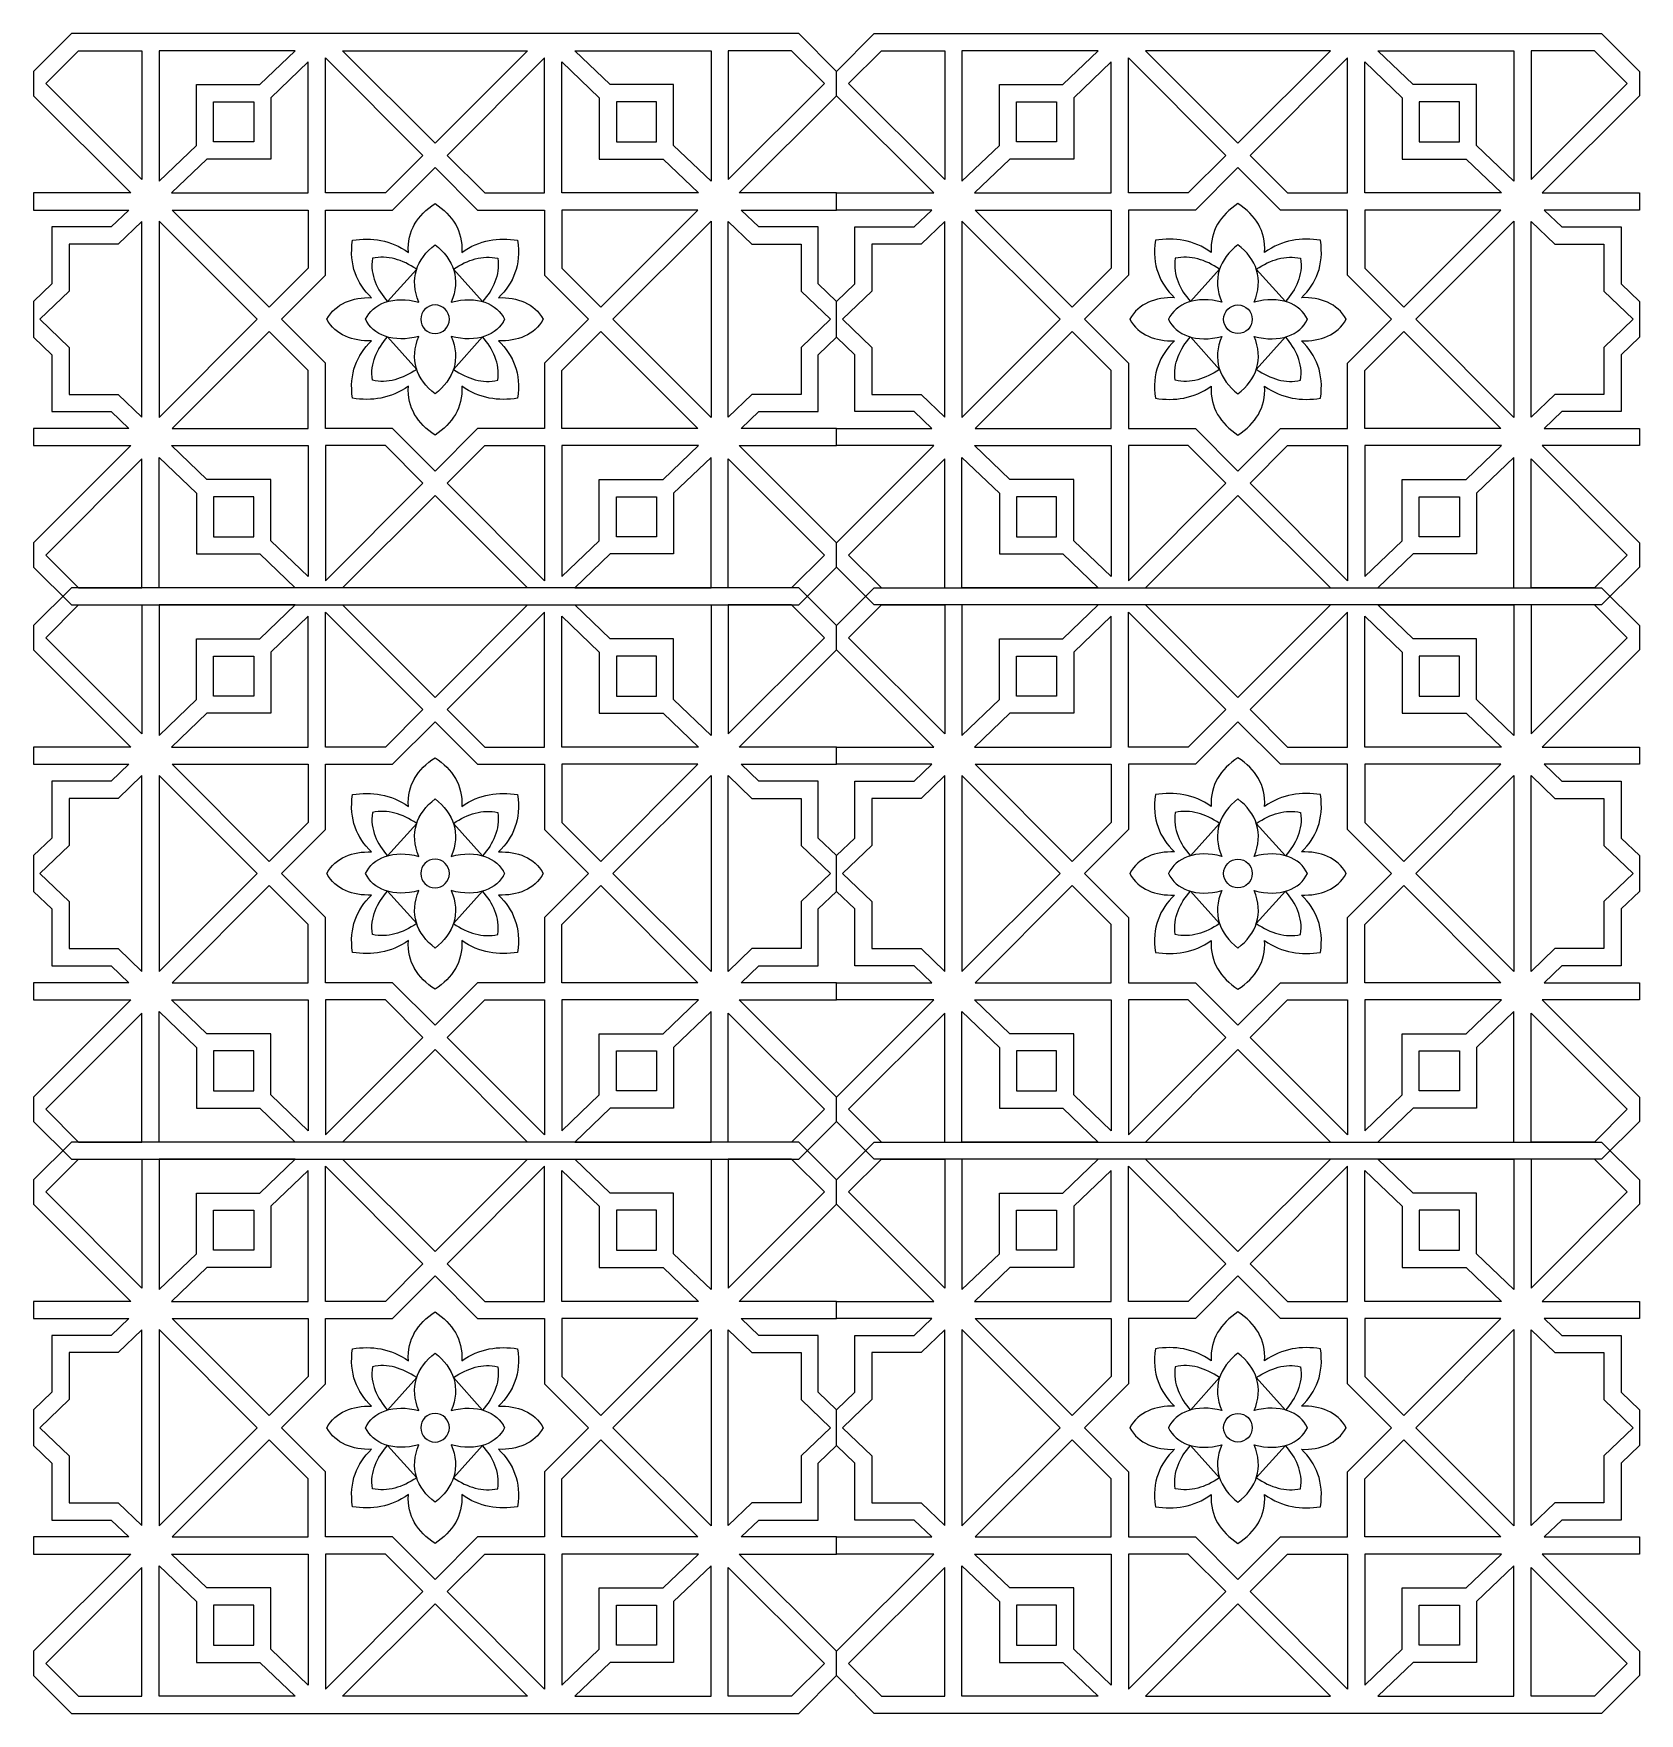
# Model space of a CAD drawing. Header units: centimetres. Extents: x 20.05 to 27.23, y -9 to -1.49.
import ezdxf

# ---------------------------------------------------------------- set-up
doc = ezdxf.new("R2010")
doc.units = ezdxf.units.CM
doc.header["$MEASUREMENT"] = 0
doc.layers.add('layer 1', color=7, linetype='Continuous')

msp = doc.modelspace()

# ---------------------------------------------------------------- linework, layer by layer
at = {"layer": 'layer 1', "color": 250}
for points, knots in [([(23.47356, -4.04581), (22.3897, -4.04581), (21.30583, -4.04581), (20.22197, -4.04581), (20.22197, -4.04581), (20.22197, -4.04581), (20.05311, -3.87695), (20.05311, -3.87695), (20.05311, -3.87695), (20.05311, -3.87695), (20.05311, -3.76834), (20.05311, -3.76834), (20.05311, -3.76834), (20.05311, -3.76834), (20.48779, -3.33366), (20.48779, -3.33366), (20.48779, -3.33366), (20.48779, -3.33366), (20.05311, -3.33366), (20.05311, -3.33366), (20.05311, -3.33366), (20.05311, -3.33366), (20.05311, -3.25686), (20.05311, -3.25686), (20.05311, -3.25686), (20.05311, -3.25686), (20.47898, -3.25686), (20.47898, -3.25686), (20.47898, -3.25686), (20.47898, -3.25686), (20.40027, -3.18144), (20.40027, -3.18144), (20.40027, -3.18144), (20.40027, -3.18144), (20.13469, -3.18144), (20.13469, -3.18144), (20.13469, -3.18144), (20.13469, -3.09662), (20.13469, -3.0118), (20.13469, -2.92698), (20.13469, -2.92698), (20.13469, -2.92698), (20.05311, -2.84881), (20.05311, -2.84881), (20.05311, -2.84881), (20.05311, -2.79548), (20.05311, -2.74215), (20.05311, -2.68881), (20.05311, -2.68881), (20.05311, -2.68881), (20.13469, -2.61064), (20.13469, -2.61064), (20.13469, -2.61064), (20.13469, -2.52582), (20.13469, -2.441), (20.13469, -2.35618), (20.13469, -2.35618), (20.13469, -2.35618), (20.40027, -2.35618), (20.40027, -2.35618), (20.40027, -2.35618), (20.40027, -2.35618), (20.47898, -2.28076), (20.47898, -2.28076), (20.47898, -2.28076), (20.47898, -2.28076), (20.05311, -2.28076), (20.05311, -2.28076), (20.05311, -2.28076), (20.05311, -2.28076), (20.05311, -2.20396), (20.05311, -2.20396), (20.05311, -2.20396), (20.05311, -2.20396), (20.48779, -2.20396), (20.48779, -2.20396), (20.48779, -2.20396), (20.48779, -2.20396), (20.05311, -1.76928), (20.05311, -1.76928), (20.05311, -1.76928), (20.05311, -1.76928), (20.05311, -1.66067), (20.05311, -1.66067), (20.05311, -1.66067), (20.05311, -1.66067), (20.22197, -1.49181), (20.22197, -1.49181), (20.22197, -1.49181), (21.30583, -1.49181), (22.3897, -1.49181), (23.47356, -1.49181), (23.47356, -1.49181), (23.47356, -1.49181), (23.64242, -1.66067), (23.64242, -1.66067), (23.64242, -1.66067), (23.64242, -1.66067), (23.64242, -1.76928), (23.64242, -1.76928), (23.64242, -1.76928), (23.64242, -1.76928), (23.20774, -2.20396), (23.20774, -2.20396), (23.20774, -2.20396), (23.20774, -2.20396), (23.64242, -2.20396), (23.64242, -2.20396), (23.64242, -2.20396), (23.64242, -2.20396), (23.64242, -2.28076), (23.64242, -2.28076), (23.64242, -2.28076), (23.64242, -2.28076), (23.21655, -2.28076), (23.21655, -2.28076), (23.21655, -2.28076), (23.21655, -2.28076), (23.29526, -2.35618), (23.29526, -2.35618), (23.29526, -2.35618), (23.29526, -2.35618), (23.56084, -2.35618), (23.56084, -2.35618), (23.56084, -2.35618), (23.56084, -2.441), (23.56084, -2.52582), (23.56084, -2.61064), (23.56084, -2.61064), (23.56084, -2.61064), (23.64242, -2.68881), (23.64242, -2.68881), (23.64242, -2.68881), (23.64242, -2.74215), (23.64242, -2.79548), (23.64242, -2.84881), (23.64242, -2.84881), (23.64242, -2.84881), (23.56084, -2.92698), (23.56084, -2.92698), (23.56084, -2.92698), (23.56084, -3.0118), (23.56084, -3.09662), (23.56084, -3.18144), (23.56084, -3.18144), (23.56084, -3.18144), (23.29526, -3.18144), (23.29526, -3.18144), (23.29526, -3.18144), (23.29526, -3.18144), (23.21655, -3.25686), (23.21655, -3.25686), (23.21655, -3.25686), (23.21655, -3.25686), (23.64242, -3.25686), (23.64242, -3.25686), (23.64242, -3.25686), (23.64242, -3.25686), (23.64242, -3.33366), (23.64242, -3.33366), (23.64242, -3.33366), (23.64242, -3.33366), (23.20774, -3.33366), (23.20774, -3.33366), (23.20774, -3.33366), (23.20774, -3.33366), (23.64242, -3.76834), (23.64242, -3.76834), (23.64242, -3.76834), (23.64242, -3.76834), (23.64242, -3.87695), (23.64242, -3.87695), (23.64242, -3.87695), (23.64242, -3.87695), (23.47356, -4.04581), (23.47356, -4.04581)], [0, 0, 0, 0, 0.0222222, 0.0222222, 0.0222222, 0.0222222, 0.0444444, 0.0444444, 0.0444444, 0.0444444, 0.0666667, 0.0666667, 0.0666667, 0.0666667, 0.0888889, 0.0888889, 0.0888889, 0.0888889, 0.1111111, 0.1111111, 0.1111111, 0.1111111, 0.1333333, 0.1333333, 0.1333333, 0.1333333, 0.1555556, 0.1555556, 0.1555556, 0.1555556, 0.1777778, 0.1777778, 0.1777778, 0.1777778, 0.2, 0.2, 0.2, 0.2, 0.2222222, 0.2222222, 0.2222222, 0.2222222, 0.2444444, 0.2444444, 0.2444444, 0.2444444, 0.2666667, 0.2666667, 0.2666667, 0.2666667, 0.2888889, 0.2888889, 0.2888889, 0.2888889, 0.3111111, 0.3111111, 0.3111111, 0.3111111, 0.3333333, 0.3333333, 0.3333333, 0.3333333, 0.3555556, 0.3555556, 0.3555556, 0.3555556, 0.3777778, 0.3777778, 0.3777778, 0.3777778, 0.4, 0.4, 0.4, 0.4, 0.4222222, 0.4222222, 0.4222222, 0.4222222, 0.4444444, 0.4444444, 0.4444444, 0.4444444, 0.4666667, 0.4666667, 0.4666667, 0.4666667, 0.4888889, 0.4888889, 0.4888889, 0.4888889, 0.5111111, 0.5111111, 0.5111111, 0.5111111, 0.5333333, 0.5333333, 0.5333333, 0.5333333, 0.5555556, 0.5555556, 0.5555556, 0.5555556, 0.5777778, 0.5777778, 0.5777778, 0.5777778, 0.6, 0.6, 0.6, 0.6, 0.6222222, 0.6222222, 0.6222222, 0.6222222, 0.6444444, 0.6444444, 0.6444444, 0.6444444, 0.6666667, 0.6666667, 0.6666667, 0.6666667, 0.6888889, 0.6888889, 0.6888889, 0.6888889, 0.7111111, 0.7111111, 0.7111111, 0.7111111, 0.7333333, 0.7333333, 0.7333333, 0.7333333, 0.7555556, 0.7555556, 0.7555556, 0.7555556, 0.7777778, 0.7777778, 0.7777778, 0.7777778, 0.8, 0.8, 0.8, 0.8, 0.8222222, 0.8222222, 0.8222222, 0.8222222, 0.8444444, 0.8444444, 0.8444444, 0.8444444, 0.8666667, 0.8666667, 0.8666667, 0.8666667, 0.8888889, 0.8888889, 0.8888889, 0.8888889, 0.9111111, 0.9111111, 0.9111111, 0.9111111, 0.9333333, 0.9333333, 0.9333333, 0.9333333, 0.9555556, 0.9555556, 0.9555556, 0.9555556, 1, 1, 1, 1]), ([(23.81128, -4.04581), (24.89514, -4.04581), (25.97901, -4.04581), (27.06287, -4.04581), (27.06287, -4.04581), (27.06287, -4.04581), (27.23173, -3.87695), (27.23173, -3.87695), (27.23173, -3.87695), (27.23173, -3.87695), (27.23173, -3.76834), (27.23173, -3.76834), (27.23173, -3.76834), (27.23173, -3.76834), (26.79705, -3.33366), (26.79705, -3.33366), (26.79705, -3.33366), (26.79705, -3.33366), (27.23173, -3.33366), (27.23173, -3.33366), (27.23173, -3.33366), (27.23173, -3.33366), (27.23173, -3.25686), (27.23173, -3.25686), (27.23173, -3.25686), (27.23173, -3.25686), (26.80586, -3.25686), (26.80586, -3.25686), (26.80586, -3.25686), (26.80586, -3.25686), (26.88457, -3.18144), (26.88457, -3.18144), (26.88457, -3.18144), (26.88457, -3.18144), (27.15015, -3.18144), (27.15015, -3.18144), (27.15015, -3.18144), (27.15015, -3.09662), (27.15015, -3.0118), (27.15015, -2.92698), (27.15015, -2.92698), (27.15015, -2.92698), (27.23173, -2.84881), (27.23173, -2.84881), (27.23173, -2.84881), (27.23173, -2.79548), (27.23173, -2.74215), (27.23173, -2.68881), (27.23173, -2.68881), (27.23173, -2.68881), (27.15015, -2.61064), (27.15015, -2.61064), (27.15015, -2.61064), (27.15015, -2.52582), (27.15015, -2.441), (27.15015, -2.35618), (27.15015, -2.35618), (27.15015, -2.35618), (26.88457, -2.35618), (26.88457, -2.35618), (26.88457, -2.35618), (26.88457, -2.35618), (26.80586, -2.28076), (26.80586, -2.28076), (26.80586, -2.28076), (26.80586, -2.28076), (27.23173, -2.28076), (27.23173, -2.28076), (27.23173, -2.28076), (27.23173, -2.28076), (27.23173, -2.20396), (27.23173, -2.20396), (27.23173, -2.20396), (27.23173, -2.20396), (26.79705, -2.20396), (26.79705, -2.20396), (26.79705, -2.20396), (26.79705, -2.20396), (27.23173, -1.76928), (27.23173, -1.76928), (27.23173, -1.76928), (27.23173, -1.76928), (27.23173, -1.66067), (27.23173, -1.66067), (27.23173, -1.66067), (27.23173, -1.66067), (27.06287, -1.49181), (27.06287, -1.49181), (27.06287, -1.49181), (25.97901, -1.49181), (24.89514, -1.49181), (23.81128, -1.49181), (23.81128, -1.49181), (23.81128, -1.49181), (23.64242, -1.66067), (23.64242, -1.66067), (23.64242, -1.66067), (23.64242, -1.66067), (23.64242, -1.76928), (23.64242, -1.76928), (23.64242, -1.76928), (23.64242, -1.76928), (24.0771, -2.20396), (24.0771, -2.20396), (24.0771, -2.20396), (24.0771, -2.20396), (23.64242, -2.20396), (23.64242, -2.20396), (23.64242, -2.20396), (23.64242, -2.20396), (23.64242, -2.28076), (23.64242, -2.28076), (23.64242, -2.28076), (23.64242, -2.28076), (24.06829, -2.28076), (24.06829, -2.28076), (24.06829, -2.28076), (24.06829, -2.28076), (23.98958, -2.35618), (23.98958, -2.35618), (23.98958, -2.35618), (23.98958, -2.35618), (23.724, -2.35618), (23.724, -2.35618), (23.724, -2.35618), (23.724, -2.441), (23.724, -2.52582), (23.724, -2.61064), (23.724, -2.61064), (23.724, -2.61064), (23.64242, -2.68881), (23.64242, -2.68881), (23.64242, -2.68881), (23.64242, -2.74215), (23.64242, -2.79548), (23.64242, -2.84881), (23.64242, -2.84881), (23.64242, -2.84881), (23.724, -2.92698), (23.724, -2.92698), (23.724, -2.92698), (23.724, -3.0118), (23.724, -3.09662), (23.724, -3.18144), (23.724, -3.18144), (23.724, -3.18144), (23.98958, -3.18144), (23.98958, -3.18144), (23.98958, -3.18144), (23.98958, -3.18144), (24.06829, -3.25686), (24.06829, -3.25686), (24.06829, -3.25686), (24.06829, -3.25686), (23.64242, -3.25686), (23.64242, -3.25686), (23.64242, -3.25686), (23.64242, -3.25686), (23.64242, -3.33366), (23.64242, -3.33366), (23.64242, -3.33366), (23.64242, -3.33366), (24.0771, -3.33366), (24.0771, -3.33366), (24.0771, -3.33366), (24.0771, -3.33366), (23.64242, -3.76834), (23.64242, -3.76834), (23.64242, -3.76834), (23.64242, -3.76834), (23.64242, -3.87695), (23.64242, -3.87695), (23.64242, -3.87695), (23.64242, -3.87695), (23.81128, -4.04581), (23.81128, -4.04581)], [0, 0, 0, 0, 0.0222222, 0.0222222, 0.0222222, 0.0222222, 0.0444444, 0.0444444, 0.0444444, 0.0444444, 0.0666667, 0.0666667, 0.0666667, 0.0666667, 0.0888889, 0.0888889, 0.0888889, 0.0888889, 0.1111111, 0.1111111, 0.1111111, 0.1111111, 0.1333333, 0.1333333, 0.1333333, 0.1333333, 0.1555556, 0.1555556, 0.1555556, 0.1555556, 0.1777778, 0.1777778, 0.1777778, 0.1777778, 0.2, 0.2, 0.2, 0.2, 0.2222222, 0.2222222, 0.2222222, 0.2222222, 0.2444444, 0.2444444, 0.2444444, 0.2444444, 0.2666667, 0.2666667, 0.2666667, 0.2666667, 0.2888889, 0.2888889, 0.2888889, 0.2888889, 0.3111111, 0.3111111, 0.3111111, 0.3111111, 0.3333333, 0.3333333, 0.3333333, 0.3333333, 0.3555556, 0.3555556, 0.3555556, 0.3555556, 0.3777778, 0.3777778, 0.3777778, 0.3777778, 0.4, 0.4, 0.4, 0.4, 0.4222222, 0.4222222, 0.4222222, 0.4222222, 0.4444444, 0.4444444, 0.4444444, 0.4444444, 0.4666667, 0.4666667, 0.4666667, 0.4666667, 0.4888889, 0.4888889, 0.4888889, 0.4888889, 0.5111111, 0.5111111, 0.5111111, 0.5111111, 0.5333333, 0.5333333, 0.5333333, 0.5333333, 0.5555556, 0.5555556, 0.5555556, 0.5555556, 0.5777778, 0.5777778, 0.5777778, 0.5777778, 0.6, 0.6, 0.6, 0.6, 0.6222222, 0.6222222, 0.6222222, 0.6222222, 0.6444444, 0.6444444, 0.6444444, 0.6444444, 0.6666667, 0.6666667, 0.6666667, 0.6666667, 0.6888889, 0.6888889, 0.6888889, 0.6888889, 0.7111111, 0.7111111, 0.7111111, 0.7111111, 0.7333333, 0.7333333, 0.7333333, 0.7333333, 0.7555556, 0.7555556, 0.7555556, 0.7555556, 0.7777778, 0.7777778, 0.7777778, 0.7777778, 0.8, 0.8, 0.8, 0.8, 0.8222222, 0.8222222, 0.8222222, 0.8222222, 0.8444444, 0.8444444, 0.8444444, 0.8444444, 0.8666667, 0.8666667, 0.8666667, 0.8666667, 0.8888889, 0.8888889, 0.8888889, 0.8888889, 0.9111111, 0.9111111, 0.9111111, 0.9111111, 0.9333333, 0.9333333, 0.9333333, 0.9333333, 0.9555556, 0.9555556, 0.9555556, 0.9555556, 1, 1, 1, 1]), ([(20.53715, -2.14471), (20.53715, -2.14471), (20.53715, -1.56861), (20.53715, -1.56861), (20.53715, -1.56861), (20.53715, -1.56861), (20.25378, -1.56861), (20.25378, -1.56861), (20.25378, -1.56861), (20.25378, -1.56861), (20.10742, -1.71498), (20.10742, -1.71498), (20.10742, -1.71498), (20.10742, -1.71498), (20.53715, -2.14471), (20.53715, -2.14471)], [0, 0, 0, 0, 0.2, 0.2, 0.2, 0.2, 0.4, 0.4, 0.4, 0.4, 0.6, 0.6, 0.6, 0.6, 1, 1, 1, 1]), ([(20.78106, -1.99133), (20.78106, -1.99133), (20.61395, -2.15145), (20.61395, -2.15145), (20.61395, -2.15145), (20.61395, -2.15145), (20.61395, -1.56861), (20.61395, -1.56861), (20.61395, -1.56861), (20.61395, -1.56861), (21.22225, -1.56861), (21.22225, -1.56861), (21.22225, -1.56861), (21.22225, -1.56861), (21.06437, -1.71988), (21.06437, -1.71988), (21.06437, -1.71988), (21.06437, -1.71988), (20.78106, -1.71988), (20.78106, -1.71988), (20.78106, -1.71988), (20.78106, -1.71988), (20.78106, -1.99133), (20.78106, -1.99133)], [0, 0, 0, 0, 0.1428571, 0.1428571, 0.1428571, 0.1428571, 0.2857143, 0.2857143, 0.2857143, 0.2857143, 0.4285714, 0.4285714, 0.4285714, 0.4285714, 0.5714286, 0.5714286, 0.5714286, 0.5714286, 0.7142857, 0.7142857, 0.7142857, 0.7142857, 1, 1, 1, 1]), ([(21.84777, -1.98183), (21.84777, -1.98183), (22.26098, -1.56861), (22.26098, -1.56861), (22.26098, -1.56861), (21.98551, -1.56861), (21.71003, -1.56861), (21.43455, -1.56861), (21.43455, -1.56861), (21.43455, -1.56861), (21.84777, -1.98183), (21.84777, -1.98183)], [0, 0, 0, 0, 0.25, 0.25, 0.25, 0.25, 0.5, 0.5, 0.5, 0.5, 1, 1, 1, 1]), ([(22.91447, -1.99133), (22.91447, -1.99133), (23.08158, -2.15145), (23.08158, -2.15145), (23.08158, -2.15145), (23.08158, -2.15145), (23.08158, -1.56861), (23.08158, -1.56861), (23.08158, -1.56861), (23.08158, -1.56861), (22.47328, -1.56861), (22.47328, -1.56861), (22.47328, -1.56861), (22.47328, -1.56861), (22.63116, -1.71988), (22.63116, -1.71988), (22.63116, -1.71988), (22.63116, -1.71988), (22.91447, -1.71988), (22.91447, -1.71988), (22.91447, -1.71988), (22.91447, -1.71988), (22.91447, -1.99133), (22.91447, -1.99133)], [0, 0, 0, 0, 0.1428571, 0.1428571, 0.1428571, 0.1428571, 0.2857143, 0.2857143, 0.2857143, 0.2857143, 0.4285714, 0.4285714, 0.4285714, 0.4285714, 0.5714286, 0.5714286, 0.5714286, 0.5714286, 0.7142857, 0.7142857, 0.7142857, 0.7142857, 1, 1, 1, 1]), ([(23.15838, -2.14471), (23.15838, -2.14471), (23.15838, -1.56861), (23.15838, -1.56861), (23.15838, -1.56861), (23.15838, -1.56861), (23.44175, -1.56861), (23.44175, -1.56861), (23.44175, -1.56861), (23.44175, -1.56861), (23.58812, -1.71498), (23.58812, -1.71498), (23.58812, -1.71498), (23.58812, -1.71498), (23.15838, -2.14471), (23.15838, -2.14471)], [0, 0, 0, 0, 0.2, 0.2, 0.2, 0.2, 0.4, 0.4, 0.4, 0.4, 0.6, 0.6, 0.6, 0.6, 1, 1, 1, 1]), ([(24.12646, -2.14471), (24.12646, -2.14471), (24.12646, -1.56861), (24.12646, -1.56861), (24.12646, -1.56861), (24.12646, -1.56861), (23.84309, -1.56861), (23.84309, -1.56861), (23.84309, -1.56861), (23.84309, -1.56861), (23.69672, -1.71498), (23.69672, -1.71498), (23.69672, -1.71498), (23.69672, -1.71498), (24.12646, -2.14471), (24.12646, -2.14471)], [0, 0, 0, 0, 0.2, 0.2, 0.2, 0.2, 0.4, 0.4, 0.4, 0.4, 0.6, 0.6, 0.6, 0.6, 1, 1, 1, 1]), ([(24.37037, -1.99133), (24.37037, -1.99133), (24.20326, -2.15145), (24.20326, -2.15145), (24.20326, -2.15145), (24.20326, -2.15145), (24.20326, -1.56861), (24.20326, -1.56861), (24.20326, -1.56861), (24.20326, -1.56861), (24.81156, -1.56861), (24.81156, -1.56861), (24.81156, -1.56861), (24.81156, -1.56861), (24.65368, -1.71988), (24.65368, -1.71988), (24.65368, -1.71988), (24.65368, -1.71988), (24.37037, -1.71988), (24.37037, -1.71988), (24.37037, -1.71988), (24.37037, -1.71988), (24.37037, -1.99133), (24.37037, -1.99133)], [0, 0, 0, 0, 0.1428571, 0.1428571, 0.1428571, 0.1428571, 0.2857143, 0.2857143, 0.2857143, 0.2857143, 0.4285714, 0.4285714, 0.4285714, 0.4285714, 0.5714286, 0.5714286, 0.5714286, 0.5714286, 0.7142857, 0.7142857, 0.7142857, 0.7142857, 1, 1, 1, 1]), ([(25.43707, -1.98183), (25.43707, -1.98183), (25.02386, -1.56861), (25.02386, -1.56861), (25.02386, -1.56861), (25.29933, -1.56861), (25.57481, -1.56861), (25.85029, -1.56861), (25.85029, -1.56861), (25.85029, -1.56861), (25.43707, -1.98183), (25.43707, -1.98183)], [0, 0, 0, 0, 0.25, 0.25, 0.25, 0.25, 0.5, 0.5, 0.5, 0.5, 1, 1, 1, 1]), ([(26.50378, -1.99133), (26.50378, -1.99133), (26.67089, -2.15145), (26.67089, -2.15145), (26.67089, -2.15145), (26.67089, -2.15145), (26.67089, -1.56861), (26.67089, -1.56861), (26.67089, -1.56861), (26.67089, -1.56861), (26.06259, -1.56861), (26.06259, -1.56861), (26.06259, -1.56861), (26.06259, -1.56861), (26.22047, -1.71988), (26.22047, -1.71988), (26.22047, -1.71988), (26.22047, -1.71988), (26.50378, -1.71988), (26.50378, -1.71988), (26.50378, -1.71988), (26.50378, -1.71988), (26.50378, -1.99133), (26.50378, -1.99133)], [0, 0, 0, 0, 0.1428571, 0.1428571, 0.1428571, 0.1428571, 0.2857143, 0.2857143, 0.2857143, 0.2857143, 0.4285714, 0.4285714, 0.4285714, 0.4285714, 0.5714286, 0.5714286, 0.5714286, 0.5714286, 0.7142857, 0.7142857, 0.7142857, 0.7142857, 1, 1, 1, 1]), ([(26.74769, -2.14471), (26.74769, -2.14471), (26.74769, -1.56861), (26.74769, -1.56861), (26.74769, -1.56861), (26.74769, -1.56861), (27.03106, -1.56861), (27.03106, -1.56861), (27.03106, -1.56861), (27.03106, -1.56861), (27.17742, -1.71498), (27.17742, -1.71498), (27.17742, -1.71498), (27.17742, -1.71498), (26.74769, -2.14471), (26.74769, -2.14471)], [0, 0, 0, 0, 0.2, 0.2, 0.2, 0.2, 0.4, 0.4, 0.4, 0.4, 0.6, 0.6, 0.6, 0.6, 1, 1, 1, 1]), ([(20.67015, -2.20396), (20.67015, -2.20396), (20.82804, -2.05268), (20.82804, -2.05268), (20.82804, -2.05268), (20.82804, -2.05268), (21.11386, -2.05268), (21.11386, -2.05268), (21.11386, -2.05268), (21.11386, -2.05268), (21.11386, -1.77883), (21.11386, -1.77883), (21.11386, -1.77883), (21.11386, -1.77883), (21.28095, -1.61873), (21.28095, -1.61873), (21.28095, -1.61873), (21.28095, -1.61873), (21.28095, -2.20396), (21.28095, -2.20396), (21.28095, -2.20396), (21.28095, -2.20396), (20.67015, -2.20396), (20.67015, -2.20396)], [0, 0, 0, 0, 0.1428571, 0.1428571, 0.1428571, 0.1428571, 0.2857143, 0.2857143, 0.2857143, 0.2857143, 0.4285714, 0.4285714, 0.4285714, 0.4285714, 0.5714286, 0.5714286, 0.5714286, 0.5714286, 0.7142857, 0.7142857, 0.7142857, 0.7142857, 1, 1, 1, 1]), ([(21.79346, -2.03613), (21.79346, -2.03613), (21.35775, -1.60042), (21.35775, -1.60042), (21.35775, -1.60042), (21.35775, -1.60042), (21.35775, -2.20396), (21.35775, -2.20396), (21.35775, -2.20396), (21.35775, -2.20396), (21.62563, -2.20396), (21.62563, -2.20396), (21.62563, -2.20396), (21.62563, -2.20396), (21.79346, -2.03613), (21.79346, -2.03613)], [0, 0, 0, 0, 0.2, 0.2, 0.2, 0.2, 0.4, 0.4, 0.4, 0.4, 0.6, 0.6, 0.6, 0.6, 1, 1, 1, 1]), ([(21.90207, -2.03613), (21.90207, -2.03613), (22.33778, -1.60042), (22.33778, -1.60042), (22.33778, -1.60042), (22.33778, -1.60042), (22.33778, -2.20396), (22.33778, -2.20396), (22.33778, -2.20396), (22.33778, -2.20396), (22.0699, -2.20396), (22.0699, -2.20396), (22.0699, -2.20396), (22.0699, -2.20396), (21.90207, -2.03613), (21.90207, -2.03613)], [0, 0, 0, 0, 0.2, 0.2, 0.2, 0.2, 0.4, 0.4, 0.4, 0.4, 0.6, 0.6, 0.6, 0.6, 1, 1, 1, 1]), ([(23.02538, -2.20396), (23.02538, -2.20396), (22.86749, -2.05268), (22.86749, -2.05268), (22.86749, -2.05268), (22.86749, -2.05268), (22.58167, -2.05268), (22.58167, -2.05268), (22.58167, -2.05268), (22.58167, -2.05268), (22.58167, -1.77883), (22.58167, -1.77883), (22.58167, -1.77883), (22.58167, -1.77883), (22.41458, -1.61873), (22.41458, -1.61873), (22.41458, -1.61873), (22.41458, -1.61873), (22.41458, -2.20396), (22.41458, -2.20396), (22.41458, -2.20396), (22.41458, -2.20396), (23.02538, -2.20396), (23.02538, -2.20396)], [0, 0, 0, 0, 0.1428571, 0.1428571, 0.1428571, 0.1428571, 0.2857143, 0.2857143, 0.2857143, 0.2857143, 0.4285714, 0.4285714, 0.4285714, 0.4285714, 0.5714286, 0.5714286, 0.5714286, 0.5714286, 0.7142857, 0.7142857, 0.7142857, 0.7142857, 1, 1, 1, 1]), ([(24.25946, -2.20396), (24.25946, -2.20396), (24.41735, -2.05268), (24.41735, -2.05268), (24.41735, -2.05268), (24.41735, -2.05268), (24.70317, -2.05268), (24.70317, -2.05268), (24.70317, -2.05268), (24.70317, -2.05268), (24.70317, -1.77883), (24.70317, -1.77883), (24.70317, -1.77883), (24.70317, -1.77883), (24.87026, -1.61873), (24.87026, -1.61873), (24.87026, -1.61873), (24.87026, -1.61873), (24.87026, -2.20396), (24.87026, -2.20396), (24.87026, -2.20396), (24.87026, -2.20396), (24.25946, -2.20396), (24.25946, -2.20396)], [0, 0, 0, 0, 0.1428571, 0.1428571, 0.1428571, 0.1428571, 0.2857143, 0.2857143, 0.2857143, 0.2857143, 0.4285714, 0.4285714, 0.4285714, 0.4285714, 0.5714286, 0.5714286, 0.5714286, 0.5714286, 0.7142857, 0.7142857, 0.7142857, 0.7142857, 1, 1, 1, 1]), ([(25.38277, -2.03613), (25.38277, -2.03613), (24.94706, -1.60042), (24.94706, -1.60042), (24.94706, -1.60042), (24.94706, -1.60042), (24.94706, -2.20396), (24.94706, -2.20396), (24.94706, -2.20396), (24.94706, -2.20396), (25.21494, -2.20396), (25.21494, -2.20396), (25.21494, -2.20396), (25.21494, -2.20396), (25.38277, -2.03613), (25.38277, -2.03613)], [0, 0, 0, 0, 0.2, 0.2, 0.2, 0.2, 0.4, 0.4, 0.4, 0.4, 0.6, 0.6, 0.6, 0.6, 1, 1, 1, 1]), ([(25.49138, -2.03613), (25.49138, -2.03613), (25.92709, -1.60042), (25.92709, -1.60042), (25.92709, -1.60042), (25.92709, -1.60042), (25.92709, -2.20396), (25.92709, -2.20396), (25.92709, -2.20396), (25.92709, -2.20396), (25.65921, -2.20396), (25.65921, -2.20396), (25.65921, -2.20396), (25.65921, -2.20396), (25.49138, -2.03613), (25.49138, -2.03613)], [0, 0, 0, 0, 0.2, 0.2, 0.2, 0.2, 0.4, 0.4, 0.4, 0.4, 0.6, 0.6, 0.6, 0.6, 1, 1, 1, 1]), ([(26.61469, -2.20396), (26.61469, -2.20396), (26.4568, -2.05268), (26.4568, -2.05268), (26.4568, -2.05268), (26.4568, -2.05268), (26.17098, -2.05268), (26.17098, -2.05268), (26.17098, -2.05268), (26.17098, -2.05268), (26.17098, -1.77883), (26.17098, -1.77883), (26.17098, -1.77883), (26.17098, -1.77883), (26.00389, -1.61873), (26.00389, -1.61873), (26.00389, -1.61873), (26.00389, -1.61873), (26.00389, -2.20396), (26.00389, -2.20396), (26.00389, -2.20396), (26.00389, -2.20396), (26.61469, -2.20396), (26.61469, -2.20396)], [0, 0, 0, 0, 0.1428571, 0.1428571, 0.1428571, 0.1428571, 0.2857143, 0.2857143, 0.2857143, 0.2857143, 0.4285714, 0.4285714, 0.4285714, 0.4285714, 0.5714286, 0.5714286, 0.5714286, 0.5714286, 0.7142857, 0.7142857, 0.7142857, 0.7142857, 1, 1, 1, 1]), ([(21.03706, -1.79668), (21.03706, -1.79668), (20.85786, -1.79668), (20.85786, -1.79668), (20.85786, -1.79668), (20.85786, -1.79668), (20.85786, -1.97588), (20.85786, -1.97588), (20.85786, -1.97588), (20.85786, -1.97588), (21.03706, -1.97588), (21.03706, -1.97588), (21.03706, -1.97588), (21.03706, -1.97588), (21.03706, -1.79668), (21.03706, -1.79668)], [0, 0, 0, 0, 0.2, 0.2, 0.2, 0.2, 0.4, 0.4, 0.4, 0.4, 0.6, 0.6, 0.6, 0.6, 1, 1, 1, 1]), ([(22.65847, -1.79668), (22.65847, -1.79668), (22.83767, -1.79668), (22.83767, -1.79668), (22.83767, -1.79668), (22.83767, -1.79668), (22.83767, -1.97588), (22.83767, -1.97588), (22.83767, -1.97588), (22.83767, -1.97588), (22.65847, -1.97588), (22.65847, -1.97588), (22.65847, -1.97588), (22.65847, -1.97588), (22.65847, -1.79668), (22.65847, -1.79668)], [0, 0, 0, 0, 0.2, 0.2, 0.2, 0.2, 0.4, 0.4, 0.4, 0.4, 0.6, 0.6, 0.6, 0.6, 1, 1, 1, 1]), ([(24.62637, -1.79668), (24.62637, -1.79668), (24.44717, -1.79668), (24.44717, -1.79668), (24.44717, -1.79668), (24.44717, -1.79668), (24.44717, -1.97588), (24.44717, -1.97588), (24.44717, -1.97588), (24.44717, -1.97588), (24.62637, -1.97588), (24.62637, -1.97588), (24.62637, -1.97588), (24.62637, -1.97588), (24.62637, -1.79668), (24.62637, -1.79668)], [0, 0, 0, 0, 0.2, 0.2, 0.2, 0.2, 0.4, 0.4, 0.4, 0.4, 0.6, 0.6, 0.6, 0.6, 1, 1, 1, 1]), ([(26.24778, -1.79668), (26.24778, -1.79668), (26.42698, -1.79668), (26.42698, -1.79668), (26.42698, -1.79668), (26.42698, -1.79668), (26.42698, -1.97588), (26.42698, -1.97588), (26.42698, -1.97588), (26.42698, -1.97588), (26.24778, -1.97588), (26.24778, -1.97588), (26.24778, -1.97588), (26.24778, -1.97588), (26.24778, -1.79668), (26.24778, -1.79668)], [0, 0, 0, 0, 0.2, 0.2, 0.2, 0.2, 0.4, 0.4, 0.4, 0.4, 0.6, 0.6, 0.6, 0.6, 1, 1, 1, 1]), ([(21.84777, -3.44718), (21.84777, -3.44718), (22.03809, -3.25686), (22.03809, -3.25686), (22.03809, -3.25686), (22.03809, -3.25686), (22.33778, -3.25686), (22.33778, -3.25686), (22.33778, -3.25686), (22.33778, -3.25686), (22.33778, -2.96531), (22.33778, -2.96531), (22.33778, -2.96531), (22.33778, -2.96531), (22.53428, -2.76881), (22.53428, -2.76881), (22.53428, -2.76881), (22.53428, -2.76881), (22.53428, -2.76881), (22.53428, -2.76881), (22.53428, -2.76881), (22.53428, -2.76881), (22.53428, -2.76881), (22.53428, -2.76881), (22.53428, -2.76881), (22.53428, -2.76881), (22.53428, -2.76881), (22.53428, -2.76881), (22.53428, -2.76881), (22.53428, -2.76881), (22.33778, -2.57231), (22.33778, -2.57231), (22.33778, -2.57231), (22.33778, -2.57231), (22.33778, -2.28076), (22.33778, -2.28076), (22.33778, -2.28076), (22.33778, -2.28076), (22.03809, -2.28076), (22.03809, -2.28076), (22.03809, -2.28076), (22.03809, -2.28076), (21.84777, -2.09044), (21.84777, -2.09044), (21.84777, -2.09044), (21.84777, -2.09044), (21.65744, -2.28076), (21.65744, -2.28076), (21.65744, -2.28076), (21.65744, -2.28076), (21.35775, -2.28076), (21.35775, -2.28076), (21.35775, -2.28076), (21.35775, -2.28076), (21.35775, -2.57231), (21.35775, -2.57231), (21.35775, -2.57231), (21.35775, -2.57231), (21.16125, -2.76881), (21.16125, -2.76881), (21.16125, -2.76881), (21.16125, -2.76881), (21.16125, -2.76881), (21.16125, -2.76881), (21.16125, -2.76881), (21.16125, -2.76881), (21.16125, -2.76881), (21.16125, -2.76881), (21.16125, -2.76881), (21.16125, -2.76881), (21.16125, -2.76881), (21.16125, -2.76881), (21.16125, -2.76881), (21.16125, -2.76881), (21.35775, -2.96531), (21.35775, -2.96531), (21.35775, -2.96531), (21.35775, -2.96531), (21.35775, -3.25686), (21.35775, -3.25686), (21.35775, -3.25686), (21.35775, -3.25686), (21.65744, -3.25686), (21.65744, -3.25686), (21.65744, -3.25686), (21.65744, -3.25686), (21.84777, -3.44718), (21.84777, -3.44718)], [0, 0, 0, 0, 0.0434783, 0.0434783, 0.0434783, 0.0434783, 0.0869565, 0.0869565, 0.0869565, 0.0869565, 0.1304348, 0.1304348, 0.1304348, 0.1304348, 0.173913, 0.173913, 0.173913, 0.173913, 0.2173913, 0.2173913, 0.2173913, 0.2173913, 0.2608696, 0.2608696, 0.2608696, 0.2608696, 0.3043478, 0.3043478, 0.3043478, 0.3043478, 0.3478261, 0.3478261, 0.3478261, 0.3478261, 0.3913043, 0.3913043, 0.3913043, 0.3913043, 0.4347826, 0.4347826, 0.4347826, 0.4347826, 0.4782609, 0.4782609, 0.4782609, 0.4782609, 0.5217391, 0.5217391, 0.5217391, 0.5217391, 0.5652174, 0.5652174, 0.5652174, 0.5652174, 0.6086957, 0.6086957, 0.6086957, 0.6086957, 0.6521739, 0.6521739, 0.6521739, 0.6521739, 0.6956522, 0.6956522, 0.6956522, 0.6956522, 0.7391304, 0.7391304, 0.7391304, 0.7391304, 0.7826087, 0.7826087, 0.7826087, 0.7826087, 0.826087, 0.826087, 0.826087, 0.826087, 0.8695652, 0.8695652, 0.8695652, 0.8695652, 0.9130435, 0.9130435, 0.9130435, 0.9130435, 1, 1, 1, 1]), ([(25.43707, -3.44718), (25.43707, -3.44718), (25.24675, -3.25686), (25.24675, -3.25686), (25.24675, -3.25686), (25.24675, -3.25686), (24.94706, -3.25686), (24.94706, -3.25686), (24.94706, -3.25686), (24.94706, -3.25686), (24.94706, -2.96531), (24.94706, -2.96531), (24.94706, -2.96531), (24.94706, -2.96531), (24.75056, -2.76881), (24.75056, -2.76881), (24.75056, -2.76881), (24.75056, -2.76881), (24.75056, -2.76881), (24.75056, -2.76881), (24.75056, -2.76881), (24.75056, -2.76881), (24.75056, -2.76881), (24.75056, -2.76881), (24.75056, -2.76881), (24.75056, -2.76881), (24.75056, -2.76881), (24.75056, -2.76881), (24.75056, -2.76881), (24.75056, -2.76881), (24.94706, -2.57231), (24.94706, -2.57231), (24.94706, -2.57231), (24.94706, -2.57231), (24.94706, -2.28076), (24.94706, -2.28076), (24.94706, -2.28076), (24.94706, -2.28076), (25.24675, -2.28076), (25.24675, -2.28076), (25.24675, -2.28076), (25.24675, -2.28076), (25.43707, -2.09044), (25.43707, -2.09044), (25.43707, -2.09044), (25.43707, -2.09044), (25.6274, -2.28076), (25.6274, -2.28076), (25.6274, -2.28076), (25.6274, -2.28076), (25.92709, -2.28076), (25.92709, -2.28076), (25.92709, -2.28076), (25.92709, -2.28076), (25.92709, -2.57231), (25.92709, -2.57231), (25.92709, -2.57231), (25.92709, -2.57231), (26.12359, -2.76881), (26.12359, -2.76881), (26.12359, -2.76881), (26.12359, -2.76881), (26.12359, -2.76881), (26.12359, -2.76881), (26.12359, -2.76881), (26.12359, -2.76881), (26.12359, -2.76881), (26.12359, -2.76881), (26.12359, -2.76881), (26.12359, -2.76881), (26.12359, -2.76881), (26.12359, -2.76881), (26.12359, -2.76881), (26.12359, -2.76881), (25.92709, -2.96531), (25.92709, -2.96531), (25.92709, -2.96531), (25.92709, -2.96531), (25.92709, -3.25686), (25.92709, -3.25686), (25.92709, -3.25686), (25.92709, -3.25686), (25.6274, -3.25686), (25.6274, -3.25686), (25.6274, -3.25686), (25.6274, -3.25686), (25.43707, -3.44718), (25.43707, -3.44718)], [0, 0, 0, 0, 0.0434783, 0.0434783, 0.0434783, 0.0434783, 0.0869565, 0.0869565, 0.0869565, 0.0869565, 0.1304348, 0.1304348, 0.1304348, 0.1304348, 0.173913, 0.173913, 0.173913, 0.173913, 0.2173913, 0.2173913, 0.2173913, 0.2173913, 0.2608696, 0.2608696, 0.2608696, 0.2608696, 0.3043478, 0.3043478, 0.3043478, 0.3043478, 0.3478261, 0.3478261, 0.3478261, 0.3478261, 0.3913043, 0.3913043, 0.3913043, 0.3913043, 0.4347826, 0.4347826, 0.4347826, 0.4347826, 0.4782609, 0.4782609, 0.4782609, 0.4782609, 0.5217391, 0.5217391, 0.5217391, 0.5217391, 0.5652174, 0.5652174, 0.5652174, 0.5652174, 0.6086957, 0.6086957, 0.6086957, 0.6086957, 0.6521739, 0.6521739, 0.6521739, 0.6521739, 0.6956522, 0.6956522, 0.6956522, 0.6956522, 0.7391304, 0.7391304, 0.7391304, 0.7391304, 0.7826087, 0.7826087, 0.7826087, 0.7826087, 0.826087, 0.826087, 0.826087, 0.826087, 0.8695652, 0.8695652, 0.8695652, 0.8695652, 0.9130435, 0.9130435, 0.9130435, 0.9130435, 1, 1, 1, 1]), ([(22.33176, -2.76881), (22.29153, -2.69737), (22.21593, -2.67004), (22.1314, -2.67218), (22.1314, -2.67218), (22.19857, -2.60765), (22.23234, -2.52811), (22.21695, -2.41554), (22.21695, -2.41554), (22.13111, -2.40342), (22.04688, -2.41336), (21.96705, -2.46957), (21.96705, -2.46957), (21.97276, -2.37179), (21.92622, -2.30464), (21.84777, -2.25119), (21.84777, -2.25119), (21.76931, -2.30464), (21.72278, -2.37179), (21.72848, -2.46957), (21.72848, -2.46957), (21.64865, -2.41336), (21.56442, -2.40342), (21.47859, -2.41554), (21.47859, -2.41554), (21.46319, -2.52811), (21.49696, -2.60765), (21.56413, -2.67218), (21.56413, -2.67218), (21.47961, -2.67004), (21.404, -2.69737), (21.36377, -2.76881), (21.36377, -2.76881), (21.404, -2.84025), (21.47961, -2.86758), (21.56413, -2.86544), (21.56413, -2.86544), (21.49696, -2.92997), (21.46319, -3.00952), (21.47859, -3.12209), (21.47859, -3.12209), (21.56442, -3.1342), (21.64865, -3.12427), (21.72848, -3.06806), (21.72848, -3.06806), (21.72278, -3.16583), (21.76931, -3.23298), (21.84777, -3.28643), (21.84777, -3.28643), (21.92622, -3.23298), (21.97276, -3.16583), (21.96705, -3.06806), (21.96705, -3.06806), (22.04688, -3.12427), (22.13111, -3.1342), (22.21695, -3.12209), (22.21695, -3.12209), (22.23234, -3.00952), (22.19857, -2.92997), (22.1314, -2.86544), (22.1314, -2.86544), (22.21593, -2.86758), (22.29153, -2.84025), (22.33176, -2.76881)], [0, 0, 0, 0, 0.0588235, 0.0588235, 0.0588235, 0.0588235, 0.1176471, 0.1176471, 0.1176471, 0.1176471, 0.1764706, 0.1764706, 0.1764706, 0.1764706, 0.2352941, 0.2352941, 0.2352941, 0.2352941, 0.2941176, 0.2941176, 0.2941176, 0.2941176, 0.3529412, 0.3529412, 0.3529412, 0.3529412, 0.4117647, 0.4117647, 0.4117647, 0.4117647, 0.4705882, 0.4705882, 0.4705882, 0.4705882, 0.5294118, 0.5294118, 0.5294118, 0.5294118, 0.5882353, 0.5882353, 0.5882353, 0.5882353, 0.6470588, 0.6470588, 0.6470588, 0.6470588, 0.7058824, 0.7058824, 0.7058824, 0.7058824, 0.7647059, 0.7647059, 0.7647059, 0.7647059, 0.8235294, 0.8235294, 0.8235294, 0.8235294, 0.8823529, 0.8823529, 0.8823529, 0.8823529, 1, 1, 1, 1]), ([(24.95308, -2.76881), (24.99331, -2.69737), (25.06892, -2.67004), (25.15344, -2.67218), (25.15344, -2.67218), (25.08627, -2.60765), (25.0525, -2.52811), (25.06789, -2.41554), (25.06789, -2.41554), (25.15373, -2.40342), (25.23796, -2.41336), (25.31779, -2.46957), (25.31779, -2.46957), (25.31208, -2.37179), (25.35862, -2.30464), (25.43707, -2.25119), (25.43707, -2.25119), (25.51553, -2.30464), (25.56206, -2.37179), (25.55636, -2.46957), (25.55636, -2.46957), (25.63619, -2.41336), (25.72042, -2.40342), (25.80625, -2.41554), (25.80625, -2.41554), (25.82165, -2.52811), (25.78788, -2.60765), (25.72071, -2.67218), (25.72071, -2.67218), (25.80523, -2.67004), (25.88084, -2.69737), (25.92107, -2.76881), (25.92107, -2.76881), (25.88084, -2.84025), (25.80523, -2.86758), (25.72071, -2.86544), (25.72071, -2.86544), (25.78788, -2.92997), (25.82165, -3.00952), (25.80625, -3.12209), (25.80625, -3.12209), (25.72042, -3.1342), (25.63619, -3.12427), (25.55636, -3.06806), (25.55636, -3.06806), (25.56206, -3.16583), (25.51553, -3.23298), (25.43707, -3.28643), (25.43707, -3.28643), (25.35862, -3.23298), (25.31208, -3.16583), (25.31779, -3.06806), (25.31779, -3.06806), (25.23796, -3.12427), (25.15373, -3.1342), (25.06789, -3.12209), (25.06789, -3.12209), (25.0525, -3.00952), (25.08627, -2.92997), (25.15344, -2.86544), (25.15344, -2.86544), (25.06892, -2.86758), (24.99331, -2.84025), (24.95308, -2.76881)], [0, 0, 0, 0, 0.0588235, 0.0588235, 0.0588235, 0.0588235, 0.1176471, 0.1176471, 0.1176471, 0.1176471, 0.1764706, 0.1764706, 0.1764706, 0.1764706, 0.2352941, 0.2352941, 0.2352941, 0.2352941, 0.2941176, 0.2941176, 0.2941176, 0.2941176, 0.3529412, 0.3529412, 0.3529412, 0.3529412, 0.4117647, 0.4117647, 0.4117647, 0.4117647, 0.4705882, 0.4705882, 0.4705882, 0.4705882, 0.5294118, 0.5294118, 0.5294118, 0.5294118, 0.5882353, 0.5882353, 0.5882353, 0.5882353, 0.6470588, 0.6470588, 0.6470588, 0.6470588, 0.7058824, 0.7058824, 0.7058824, 0.7058824, 0.7647059, 0.7647059, 0.7647059, 0.7647059, 0.8235294, 0.8235294, 0.8235294, 0.8235294, 0.8823529, 0.8823529, 0.8823529, 0.8823529, 1, 1, 1, 1]), ([(20.6732, -2.28076), (20.6732, -2.28076), (21.10694, -2.71451), (21.10694, -2.71451), (21.10694, -2.71451), (21.10694, -2.71451), (21.28095, -2.5405), (21.28095, -2.5405), (21.28095, -2.5405), (21.28095, -2.5405), (21.28095, -2.28076), (21.28095, -2.28076), (21.28095, -2.28076), (21.28095, -2.28076), (20.6732, -2.28076), (20.6732, -2.28076)], [0, 0, 0, 0, 0.2, 0.2, 0.2, 0.2, 0.4, 0.4, 0.4, 0.4, 0.6, 0.6, 0.6, 0.6, 1, 1, 1, 1]), ([(23.02233, -2.28076), (23.02233, -2.28076), (22.58859, -2.71451), (22.58859, -2.71451), (22.58859, -2.71451), (22.58859, -2.71451), (22.41458, -2.5405), (22.41458, -2.5405), (22.41458, -2.5405), (22.41458, -2.5405), (22.41458, -2.28076), (22.41458, -2.28076), (22.41458, -2.28076), (22.41458, -2.28076), (23.02233, -2.28076), (23.02233, -2.28076)], [0, 0, 0, 0, 0.2, 0.2, 0.2, 0.2, 0.4, 0.4, 0.4, 0.4, 0.6, 0.6, 0.6, 0.6, 1, 1, 1, 1]), ([(24.26251, -2.28076), (24.26251, -2.28076), (24.69625, -2.71451), (24.69625, -2.71451), (24.69625, -2.71451), (24.69625, -2.71451), (24.87026, -2.5405), (24.87026, -2.5405), (24.87026, -2.5405), (24.87026, -2.5405), (24.87026, -2.28076), (24.87026, -2.28076), (24.87026, -2.28076), (24.87026, -2.28076), (24.26251, -2.28076), (24.26251, -2.28076)], [0, 0, 0, 0, 0.2, 0.2, 0.2, 0.2, 0.4, 0.4, 0.4, 0.4, 0.6, 0.6, 0.6, 0.6, 1, 1, 1, 1]), ([(26.61164, -2.28076), (26.61164, -2.28076), (26.1779, -2.71451), (26.1779, -2.71451), (26.1779, -2.71451), (26.1779, -2.71451), (26.00389, -2.5405), (26.00389, -2.5405), (26.00389, -2.5405), (26.00389, -2.5405), (26.00389, -2.28076), (26.00389, -2.28076), (26.00389, -2.28076), (26.00389, -2.28076), (26.61164, -2.28076), (26.61164, -2.28076)], [0, 0, 0, 0, 0.2, 0.2, 0.2, 0.2, 0.4, 0.4, 0.4, 0.4, 0.6, 0.6, 0.6, 0.6, 1, 1, 1, 1]), ([(20.53715, -3.20623), (20.53715, -3.20623), (20.43113, -3.10464), (20.43113, -3.10464), (20.43113, -3.10464), (20.43113, -3.10464), (20.43113, -3.10464), (20.43113, -3.10464), (20.43113, -3.10464), (20.43113, -3.10464), (20.21149, -3.10464), (20.21149, -3.10464), (20.21149, -3.10464), (20.21149, -3.10464), (20.21149, -2.8942), (20.21149, -2.8942), (20.21149, -2.8942), (20.21149, -2.8942), (20.21149, -2.8942), (20.21149, -2.8942), (20.21149, -2.8942), (20.21149, -2.8942), (20.21149, -2.8942), (20.21149, -2.8942), (20.21149, -2.8942), (20.21149, -2.8942), (20.08062, -2.76881), (20.08062, -2.76881), (20.08062, -2.76881), (20.08062, -2.76881), (20.08062, -2.76881), (20.08062, -2.76881), (20.08062, -2.76881), (20.08062, -2.76881), (20.21149, -2.64342), (20.21149, -2.64342), (20.21149, -2.64342), (20.21149, -2.64342), (20.21149, -2.64342), (20.21149, -2.64342), (20.21149, -2.64342), (20.21149, -2.64342), (20.21149, -2.64342), (20.21149, -2.64342), (20.21149, -2.64342), (20.21149, -2.64342), (20.21149, -2.43298), (20.21149, -2.43298), (20.21149, -2.43298), (20.21149, -2.43298), (20.43113, -2.43298), (20.43113, -2.43298), (20.43113, -2.43298), (20.43113, -2.43298), (20.43113, -2.43298), (20.43113, -2.43298), (20.43113, -2.43298), (20.43113, -2.43298), (20.53715, -2.33139), (20.53715, -2.33139), (20.53715, -2.33139), (20.53715, -2.62301), (20.53715, -2.91462), (20.53715, -3.20623)], [0, 0, 0, 0, 0.0588235, 0.0588235, 0.0588235, 0.0588235, 0.1176471, 0.1176471, 0.1176471, 0.1176471, 0.1764706, 0.1764706, 0.1764706, 0.1764706, 0.2352941, 0.2352941, 0.2352941, 0.2352941, 0.2941176, 0.2941176, 0.2941176, 0.2941176, 0.3529412, 0.3529412, 0.3529412, 0.3529412, 0.4117647, 0.4117647, 0.4117647, 0.4117647, 0.4705882, 0.4705882, 0.4705882, 0.4705882, 0.5294118, 0.5294118, 0.5294118, 0.5294118, 0.5882353, 0.5882353, 0.5882353, 0.5882353, 0.6470588, 0.6470588, 0.6470588, 0.6470588, 0.7058824, 0.7058824, 0.7058824, 0.7058824, 0.7647059, 0.7647059, 0.7647059, 0.7647059, 0.8235294, 0.8235294, 0.8235294, 0.8235294, 0.8823529, 0.8823529, 0.8823529, 0.8823529, 1, 1, 1, 1]), ([(21.05264, -2.76881), (21.05264, -2.76881), (20.61395, -3.2075), (20.61395, -3.2075), (20.61395, -3.2075), (20.61395, -2.91504), (20.61395, -2.62258), (20.61395, -2.33012), (20.61395, -2.33012), (20.61395, -2.33012), (21.05264, -2.76881), (21.05264, -2.76881)], [0, 0, 0, 0, 0.25, 0.25, 0.25, 0.25, 0.5, 0.5, 0.5, 0.5, 1, 1, 1, 1]), ([(22.64289, -2.76881), (22.64289, -2.76881), (23.08158, -3.2075), (23.08158, -3.2075), (23.08158, -3.2075), (23.08158, -2.91504), (23.08158, -2.62258), (23.08158, -2.33012), (23.08158, -2.33012), (23.08158, -2.33012), (22.64289, -2.76881), (22.64289, -2.76881)], [0, 0, 0, 0, 0.25, 0.25, 0.25, 0.25, 0.5, 0.5, 0.5, 0.5, 1, 1, 1, 1]), ([(23.15838, -3.20623), (23.15838, -3.20623), (23.2644, -3.10464), (23.2644, -3.10464), (23.2644, -3.10464), (23.2644, -3.10464), (23.2644, -3.10464), (23.2644, -3.10464), (23.2644, -3.10464), (23.2644, -3.10464), (23.48404, -3.10464), (23.48404, -3.10464), (23.48404, -3.10464), (23.48404, -3.10464), (23.48404, -2.8942), (23.48404, -2.8942), (23.48404, -2.8942), (23.48404, -2.8942), (23.48404, -2.8942), (23.48404, -2.8942), (23.48404, -2.8942), (23.48404, -2.8942), (23.48404, -2.8942), (23.48404, -2.8942), (23.48404, -2.8942), (23.48404, -2.8942), (23.61491, -2.76881), (23.61491, -2.76881), (23.61491, -2.76881), (23.61491, -2.76881), (23.61491, -2.76881), (23.61491, -2.76881), (23.61491, -2.76881), (23.61491, -2.76881), (23.48404, -2.64342), (23.48404, -2.64342), (23.48404, -2.64342), (23.48404, -2.64342), (23.48404, -2.64342), (23.48404, -2.64342), (23.48404, -2.64342), (23.48404, -2.64342), (23.48404, -2.64342), (23.48404, -2.64342), (23.48404, -2.64342), (23.48404, -2.64342), (23.48404, -2.43298), (23.48404, -2.43298), (23.48404, -2.43298), (23.48404, -2.43298), (23.2644, -2.43298), (23.2644, -2.43298), (23.2644, -2.43298), (23.2644, -2.43298), (23.2644, -2.43298), (23.2644, -2.43298), (23.2644, -2.43298), (23.2644, -2.43298), (23.15838, -2.33139), (23.15838, -2.33139), (23.15838, -2.33139), (23.15838, -2.62301), (23.15838, -2.91462), (23.15838, -3.20623)], [0, 0, 0, 0, 0.0588235, 0.0588235, 0.0588235, 0.0588235, 0.1176471, 0.1176471, 0.1176471, 0.1176471, 0.1764706, 0.1764706, 0.1764706, 0.1764706, 0.2352941, 0.2352941, 0.2352941, 0.2352941, 0.2941176, 0.2941176, 0.2941176, 0.2941176, 0.3529412, 0.3529412, 0.3529412, 0.3529412, 0.4117647, 0.4117647, 0.4117647, 0.4117647, 0.4705882, 0.4705882, 0.4705882, 0.4705882, 0.5294118, 0.5294118, 0.5294118, 0.5294118, 0.5882353, 0.5882353, 0.5882353, 0.5882353, 0.6470588, 0.6470588, 0.6470588, 0.6470588, 0.7058824, 0.7058824, 0.7058824, 0.7058824, 0.7647059, 0.7647059, 0.7647059, 0.7647059, 0.8235294, 0.8235294, 0.8235294, 0.8235294, 0.8823529, 0.8823529, 0.8823529, 0.8823529, 1, 1, 1, 1]), ([(24.12646, -3.20623), (24.12646, -3.20623), (24.02044, -3.10464), (24.02044, -3.10464), (24.02044, -3.10464), (24.02044, -3.10464), (24.02044, -3.10464), (24.02044, -3.10464), (24.02044, -3.10464), (24.02044, -3.10464), (23.8008, -3.10464), (23.8008, -3.10464), (23.8008, -3.10464), (23.8008, -3.10464), (23.8008, -2.8942), (23.8008, -2.8942), (23.8008, -2.8942), (23.8008, -2.8942), (23.8008, -2.8942), (23.8008, -2.8942), (23.8008, -2.8942), (23.8008, -2.8942), (23.8008, -2.8942), (23.8008, -2.8942), (23.8008, -2.8942), (23.8008, -2.8942), (23.66993, -2.76881), (23.66993, -2.76881), (23.66993, -2.76881), (23.66993, -2.76881), (23.66993, -2.76881), (23.66993, -2.76881), (23.66993, -2.76881), (23.66993, -2.76881), (23.8008, -2.64342), (23.8008, -2.64342), (23.8008, -2.64342), (23.8008, -2.64342), (23.8008, -2.64342), (23.8008, -2.64342), (23.8008, -2.64342), (23.8008, -2.64342), (23.8008, -2.64342), (23.8008, -2.64342), (23.8008, -2.64342), (23.8008, -2.64342), (23.8008, -2.43298), (23.8008, -2.43298), (23.8008, -2.43298), (23.8008, -2.43298), (24.02044, -2.43298), (24.02044, -2.43298), (24.02044, -2.43298), (24.02044, -2.43298), (24.02044, -2.43298), (24.02044, -2.43298), (24.02044, -2.43298), (24.02044, -2.43298), (24.12646, -2.33139), (24.12646, -2.33139), (24.12646, -2.33139), (24.12646, -2.62301), (24.12646, -2.91462), (24.12646, -3.20623)], [0, 0, 0, 0, 0.0588235, 0.0588235, 0.0588235, 0.0588235, 0.1176471, 0.1176471, 0.1176471, 0.1176471, 0.1764706, 0.1764706, 0.1764706, 0.1764706, 0.2352941, 0.2352941, 0.2352941, 0.2352941, 0.2941176, 0.2941176, 0.2941176, 0.2941176, 0.3529412, 0.3529412, 0.3529412, 0.3529412, 0.4117647, 0.4117647, 0.4117647, 0.4117647, 0.4705882, 0.4705882, 0.4705882, 0.4705882, 0.5294118, 0.5294118, 0.5294118, 0.5294118, 0.5882353, 0.5882353, 0.5882353, 0.5882353, 0.6470588, 0.6470588, 0.6470588, 0.6470588, 0.7058824, 0.7058824, 0.7058824, 0.7058824, 0.7647059, 0.7647059, 0.7647059, 0.7647059, 0.8235294, 0.8235294, 0.8235294, 0.8235294, 0.8823529, 0.8823529, 0.8823529, 0.8823529, 1, 1, 1, 1]), ([(24.64195, -2.76881), (24.64195, -2.76881), (24.20326, -3.2075), (24.20326, -3.2075), (24.20326, -3.2075), (24.20326, -2.91504), (24.20326, -2.62258), (24.20326, -2.33012), (24.20326, -2.33012), (24.20326, -2.33012), (24.64195, -2.76881), (24.64195, -2.76881)], [0, 0, 0, 0, 0.25, 0.25, 0.25, 0.25, 0.5, 0.5, 0.5, 0.5, 1, 1, 1, 1]), ([(26.2322, -2.76881), (26.2322, -2.76881), (26.67089, -3.2075), (26.67089, -3.2075), (26.67089, -3.2075), (26.67089, -2.91504), (26.67089, -2.62258), (26.67089, -2.33012), (26.67089, -2.33012), (26.67089, -2.33012), (26.2322, -2.76881), (26.2322, -2.76881)], [0, 0, 0, 0, 0.25, 0.25, 0.25, 0.25, 0.5, 0.5, 0.5, 0.5, 1, 1, 1, 1]), ([(26.74769, -3.20623), (26.74769, -3.20623), (26.85371, -3.10464), (26.85371, -3.10464), (26.85371, -3.10464), (26.85371, -3.10464), (26.85371, -3.10464), (26.85371, -3.10464), (26.85371, -3.10464), (26.85371, -3.10464), (27.07335, -3.10464), (27.07335, -3.10464), (27.07335, -3.10464), (27.07335, -3.10464), (27.07335, -2.8942), (27.07335, -2.8942), (27.07335, -2.8942), (27.07335, -2.8942), (27.07335, -2.8942), (27.07335, -2.8942), (27.07335, -2.8942), (27.07335, -2.8942), (27.07335, -2.8942), (27.07335, -2.8942), (27.07335, -2.8942), (27.07335, -2.8942), (27.20422, -2.76881), (27.20422, -2.76881), (27.20422, -2.76881), (27.20422, -2.76881), (27.20422, -2.76881), (27.20422, -2.76881), (27.20422, -2.76881), (27.20422, -2.76881), (27.07335, -2.64342), (27.07335, -2.64342), (27.07335, -2.64342), (27.07335, -2.64342), (27.07335, -2.64342), (27.07335, -2.64342), (27.07335, -2.64342), (27.07335, -2.64342), (27.07335, -2.64342), (27.07335, -2.64342), (27.07335, -2.64342), (27.07335, -2.64342), (27.07335, -2.43298), (27.07335, -2.43298), (27.07335, -2.43298), (27.07335, -2.43298), (26.85371, -2.43298), (26.85371, -2.43298), (26.85371, -2.43298), (26.85371, -2.43298), (26.85371, -2.43298), (26.85371, -2.43298), (26.85371, -2.43298), (26.85371, -2.43298), (26.74769, -2.33139), (26.74769, -2.33139), (26.74769, -2.33139), (26.74769, -2.62301), (26.74769, -2.91462), (26.74769, -3.20623)], [0, 0, 0, 0, 0.0588235, 0.0588235, 0.0588235, 0.0588235, 0.1176471, 0.1176471, 0.1176471, 0.1176471, 0.1764706, 0.1764706, 0.1764706, 0.1764706, 0.2352941, 0.2352941, 0.2352941, 0.2352941, 0.2941176, 0.2941176, 0.2941176, 0.2941176, 0.3529412, 0.3529412, 0.3529412, 0.3529412, 0.4117647, 0.4117647, 0.4117647, 0.4117647, 0.4705882, 0.4705882, 0.4705882, 0.4705882, 0.5294118, 0.5294118, 0.5294118, 0.5294118, 0.5882353, 0.5882353, 0.5882353, 0.5882353, 0.6470588, 0.6470588, 0.6470588, 0.6470588, 0.7058824, 0.7058824, 0.7058824, 0.7058824, 0.7647059, 0.7647059, 0.7647059, 0.7647059, 0.8235294, 0.8235294, 0.8235294, 0.8235294, 0.8823529, 0.8823529, 0.8823529, 0.8823529, 1, 1, 1, 1]), ([(22.15841, -2.76881), (22.12708, -2.69964), (22.03366, -2.66105), (21.91978, -2.69244), (21.91978, -2.69244), (21.96406, -2.59095), (21.93031, -2.49827), (21.84777, -2.4358), (21.84777, -2.4358), (21.76523, -2.49827), (21.73147, -2.59095), (21.77575, -2.69244), (21.77575, -2.69244), (21.66188, -2.66105), (21.56845, -2.69964), (21.53712, -2.76881), (21.53712, -2.76881), (21.56845, -2.83798), (21.66188, -2.87657), (21.77575, -2.84518), (21.77575, -2.84518), (21.73147, -2.94668), (21.76523, -3.03935), (21.84777, -3.10183), (21.84777, -3.10183), (21.93031, -3.03935), (21.96406, -2.94668), (21.91978, -2.84518), (21.91978, -2.84518), (22.03366, -2.87657), (22.12708, -2.83798), (22.15841, -2.76881)], [0, 0, 0, 0, 0.1111111, 0.1111111, 0.1111111, 0.1111111, 0.2222222, 0.2222222, 0.2222222, 0.2222222, 0.3333333, 0.3333333, 0.3333333, 0.3333333, 0.4444444, 0.4444444, 0.4444444, 0.4444444, 0.5555556, 0.5555556, 0.5555556, 0.5555556, 0.6666667, 0.6666667, 0.6666667, 0.6666667, 0.7777778, 0.7777778, 0.7777778, 0.7777778, 1, 1, 1, 1]), ([(25.12643, -2.76881), (25.15776, -2.69964), (25.25118, -2.66105), (25.36506, -2.69244), (25.36506, -2.69244), (25.32078, -2.59095), (25.35454, -2.49827), (25.43707, -2.4358), (25.43707, -2.4358), (25.51961, -2.49827), (25.55337, -2.59095), (25.50909, -2.69244), (25.50909, -2.69244), (25.62296, -2.66105), (25.71639, -2.69964), (25.74772, -2.76881), (25.74772, -2.76881), (25.71639, -2.83798), (25.62296, -2.87657), (25.50909, -2.84518), (25.50909, -2.84518), (25.55337, -2.94668), (25.51961, -3.03935), (25.43707, -3.10183), (25.43707, -3.10183), (25.35454, -3.03935), (25.32078, -2.94668), (25.36506, -2.84518), (25.36506, -2.84518), (25.25118, -2.87657), (25.15776, -2.83798), (25.12643, -2.76881)], [0, 0, 0, 0, 0.1111111, 0.1111111, 0.1111111, 0.1111111, 0.2222222, 0.2222222, 0.2222222, 0.2222222, 0.3333333, 0.3333333, 0.3333333, 0.3333333, 0.4444444, 0.4444444, 0.4444444, 0.4444444, 0.5555556, 0.5555556, 0.5555556, 0.5555556, 0.6666667, 0.6666667, 0.6666667, 0.6666667, 0.7777778, 0.7777778, 0.7777778, 0.7777778, 1, 1, 1, 1]), ([(21.6354, -2.68978), (21.58854, -2.6357), (21.55682, -2.57386), (21.56748, -2.4961), (21.56748, -2.4961), (21.63527, -2.48056), (21.70132, -2.50269), (21.76574, -2.54465), (21.76574, -2.54465), (21.76574, -2.54465), (21.6354, -2.68978), (21.6354, -2.68978)], [0, 0, 0, 0, 0.25, 0.25, 0.25, 0.25, 0.5, 0.5, 0.5, 0.5, 1, 1, 1, 1]), ([(22.06013, -2.68978), (22.10699, -2.6357), (22.13871, -2.57386), (22.12805, -2.4961), (22.12805, -2.4961), (22.06026, -2.48056), (21.99421, -2.50269), (21.9298, -2.54465), (21.9298, -2.54465), (21.9298, -2.54465), (22.06013, -2.68978), (22.06013, -2.68978)], [0, 0, 0, 0, 0.25, 0.25, 0.25, 0.25, 0.5, 0.5, 0.5, 0.5, 1, 1, 1, 1]), ([(25.22471, -2.68978), (25.17785, -2.6357), (25.14613, -2.57386), (25.15679, -2.4961), (25.15679, -2.4961), (25.22458, -2.48056), (25.29063, -2.50269), (25.35504, -2.54465), (25.35504, -2.54465), (25.35504, -2.54465), (25.22471, -2.68978), (25.22471, -2.68978)], [0, 0, 0, 0, 0.25, 0.25, 0.25, 0.25, 0.5, 0.5, 0.5, 0.5, 1, 1, 1, 1]), ([(25.64944, -2.68978), (25.6963, -2.6357), (25.72802, -2.57386), (25.71736, -2.4961), (25.71736, -2.4961), (25.64957, -2.48056), (25.58352, -2.50269), (25.5191, -2.54465), (25.5191, -2.54465), (25.5191, -2.54465), (25.64944, -2.68978), (25.64944, -2.68978)], [0, 0, 0, 0, 0.25, 0.25, 0.25, 0.25, 0.5, 0.5, 0.5, 0.5, 1, 1, 1, 1]), ([(21.84777, -2.70481), (21.88302, -2.70481), (21.91177, -2.73356), (21.91177, -2.76881), (21.91177, -2.76881), (21.91177, -2.80406), (21.88302, -2.83281), (21.84777, -2.83281), (21.84777, -2.83281), (21.81252, -2.83281), (21.78377, -2.80406), (21.78377, -2.76881), (21.78377, -2.76881), (21.78377, -2.73356), (21.81252, -2.70481), (21.84777, -2.70481)], [0, 0, 0, 0, 0.2, 0.2, 0.2, 0.2, 0.4, 0.4, 0.4, 0.4, 0.6, 0.6, 0.6, 0.6, 1, 1, 1, 1]), ([(25.43707, -2.70481), (25.40183, -2.70481), (25.37307, -2.73356), (25.37307, -2.76881), (25.37307, -2.76881), (25.37307, -2.80406), (25.40183, -2.83281), (25.43707, -2.83281), (25.43707, -2.83281), (25.47232, -2.83281), (25.50107, -2.80406), (25.50107, -2.76881), (25.50107, -2.76881), (25.50107, -2.73356), (25.47232, -2.70481), (25.43707, -2.70481)], [0, 0, 0, 0, 0.2, 0.2, 0.2, 0.2, 0.4, 0.4, 0.4, 0.4, 0.6, 0.6, 0.6, 0.6, 1, 1, 1, 1]), ([(20.6732, -3.25686), (20.6732, -3.25686), (21.10694, -2.82312), (21.10694, -2.82312), (21.10694, -2.82312), (21.10694, -2.82312), (21.28095, -2.99712), (21.28095, -2.99712), (21.28095, -2.99712), (21.28095, -2.99712), (21.28095, -3.25686), (21.28095, -3.25686), (21.28095, -3.25686), (21.28095, -3.25686), (20.6732, -3.25686), (20.6732, -3.25686)], [0, 0, 0, 0, 0.2, 0.2, 0.2, 0.2, 0.4, 0.4, 0.4, 0.4, 0.6, 0.6, 0.6, 0.6, 1, 1, 1, 1]), ([(21.6354, -2.84784), (21.58854, -2.90192), (21.55682, -2.96376), (21.56748, -3.04152), (21.56748, -3.04152), (21.63527, -3.05706), (21.70132, -3.03493), (21.76574, -2.99297), (21.76574, -2.99297), (21.76574, -2.99297), (21.6354, -2.84784), (21.6354, -2.84784)], [0, 0, 0, 0, 0.25, 0.25, 0.25, 0.25, 0.5, 0.5, 0.5, 0.5, 1, 1, 1, 1]), ([(22.06013, -2.84784), (22.10699, -2.90192), (22.13871, -2.96376), (22.12805, -3.04152), (22.12805, -3.04152), (22.06026, -3.05706), (21.99421, -3.03493), (21.9298, -2.99297), (21.9298, -2.99297), (21.9298, -2.99297), (22.06013, -2.84784), (22.06013, -2.84784)], [0, 0, 0, 0, 0.25, 0.25, 0.25, 0.25, 0.5, 0.5, 0.5, 0.5, 1, 1, 1, 1]), ([(23.02233, -3.25686), (23.02233, -3.25686), (22.58859, -2.82312), (22.58859, -2.82312), (22.58859, -2.82312), (22.58859, -2.82312), (22.41458, -2.99712), (22.41458, -2.99712), (22.41458, -2.99712), (22.41458, -2.99712), (22.41458, -3.25686), (22.41458, -3.25686), (22.41458, -3.25686), (22.41458, -3.25686), (23.02233, -3.25686), (23.02233, -3.25686)], [0, 0, 0, 0, 0.2, 0.2, 0.2, 0.2, 0.4, 0.4, 0.4, 0.4, 0.6, 0.6, 0.6, 0.6, 1, 1, 1, 1]), ([(24.26251, -3.25686), (24.26251, -3.25686), (24.69625, -2.82312), (24.69625, -2.82312), (24.69625, -2.82312), (24.69625, -2.82312), (24.87026, -2.99712), (24.87026, -2.99712), (24.87026, -2.99712), (24.87026, -2.99712), (24.87026, -3.25686), (24.87026, -3.25686), (24.87026, -3.25686), (24.87026, -3.25686), (24.26251, -3.25686), (24.26251, -3.25686)], [0, 0, 0, 0, 0.2, 0.2, 0.2, 0.2, 0.4, 0.4, 0.4, 0.4, 0.6, 0.6, 0.6, 0.6, 1, 1, 1, 1]), ([(25.22471, -2.84784), (25.17785, -2.90192), (25.14613, -2.96376), (25.15679, -3.04152), (25.15679, -3.04152), (25.22458, -3.05706), (25.29063, -3.03493), (25.35504, -2.99297), (25.35504, -2.99297), (25.35504, -2.99297), (25.22471, -2.84784), (25.22471, -2.84784)], [0, 0, 0, 0, 0.25, 0.25, 0.25, 0.25, 0.5, 0.5, 0.5, 0.5, 1, 1, 1, 1]), ([(25.64944, -2.84784), (25.6963, -2.90192), (25.72802, -2.96376), (25.71736, -3.04152), (25.71736, -3.04152), (25.64957, -3.05706), (25.58352, -3.03493), (25.5191, -2.99297), (25.5191, -2.99297), (25.5191, -2.99297), (25.64944, -2.84784), (25.64944, -2.84784)], [0, 0, 0, 0, 0.25, 0.25, 0.25, 0.25, 0.5, 0.5, 0.5, 0.5, 1, 1, 1, 1]), ([(26.61164, -3.25686), (26.61164, -3.25686), (26.1779, -2.82312), (26.1779, -2.82312), (26.1779, -2.82312), (26.1779, -2.82312), (26.00389, -2.99712), (26.00389, -2.99712), (26.00389, -2.99712), (26.00389, -2.99712), (26.00389, -3.25686), (26.00389, -3.25686), (26.00389, -3.25686), (26.00389, -3.25686), (26.61164, -3.25686), (26.61164, -3.25686)], [0, 0, 0, 0, 0.2, 0.2, 0.2, 0.2, 0.4, 0.4, 0.4, 0.4, 0.6, 0.6, 0.6, 0.6, 1, 1, 1, 1]), ([(20.67015, -3.33366), (20.67015, -3.33366), (20.82804, -3.48494), (20.82804, -3.48494), (20.82804, -3.48494), (20.82804, -3.48494), (21.11386, -3.48494), (21.11386, -3.48494), (21.11386, -3.48494), (21.11386, -3.48494), (21.11386, -3.7588), (21.11386, -3.7588), (21.11386, -3.7588), (21.11386, -3.7588), (21.28095, -3.91889), (21.28095, -3.91889), (21.28095, -3.91889), (21.28095, -3.91889), (21.28095, -3.33366), (21.28095, -3.33366), (21.28095, -3.33366), (21.28095, -3.33366), (20.67015, -3.33366), (20.67015, -3.33366)], [0, 0, 0, 0, 0.1428571, 0.1428571, 0.1428571, 0.1428571, 0.2857143, 0.2857143, 0.2857143, 0.2857143, 0.4285714, 0.4285714, 0.4285714, 0.4285714, 0.5714286, 0.5714286, 0.5714286, 0.5714286, 0.7142857, 0.7142857, 0.7142857, 0.7142857, 1, 1, 1, 1]), ([(21.79346, -3.50149), (21.79346, -3.50149), (21.35775, -3.9372), (21.35775, -3.9372), (21.35775, -3.9372), (21.35775, -3.9372), (21.35775, -3.33366), (21.35775, -3.33366), (21.35775, -3.33366), (21.35775, -3.33366), (21.62563, -3.33366), (21.62563, -3.33366), (21.62563, -3.33366), (21.62563, -3.33366), (21.79346, -3.50149), (21.79346, -3.50149)], [0, 0, 0, 0, 0.2, 0.2, 0.2, 0.2, 0.4, 0.4, 0.4, 0.4, 0.6, 0.6, 0.6, 0.6, 1, 1, 1, 1]), ([(21.90207, -3.50149), (21.90207, -3.50149), (22.33778, -3.9372), (22.33778, -3.9372), (22.33778, -3.9372), (22.33778, -3.9372), (22.33778, -3.33366), (22.33778, -3.33366), (22.33778, -3.33366), (22.33778, -3.33366), (22.0699, -3.33366), (22.0699, -3.33366), (22.0699, -3.33366), (22.0699, -3.33366), (21.90207, -3.50149), (21.90207, -3.50149)], [0, 0, 0, 0, 0.2, 0.2, 0.2, 0.2, 0.4, 0.4, 0.4, 0.4, 0.6, 0.6, 0.6, 0.6, 1, 1, 1, 1]), ([(23.02538, -3.33366), (23.02538, -3.33366), (22.86749, -3.48494), (22.86749, -3.48494), (22.86749, -3.48494), (22.86749, -3.48494), (22.58167, -3.48494), (22.58167, -3.48494), (22.58167, -3.48494), (22.58167, -3.48494), (22.58167, -3.7588), (22.58167, -3.7588), (22.58167, -3.7588), (22.58167, -3.7588), (22.41458, -3.91889), (22.41458, -3.91889), (22.41458, -3.91889), (22.41458, -3.91889), (22.41458, -3.33366), (22.41458, -3.33366), (22.41458, -3.33366), (22.41458, -3.33366), (23.02538, -3.33366), (23.02538, -3.33366)], [0, 0, 0, 0, 0.1428571, 0.1428571, 0.1428571, 0.1428571, 0.2857143, 0.2857143, 0.2857143, 0.2857143, 0.4285714, 0.4285714, 0.4285714, 0.4285714, 0.5714286, 0.5714286, 0.5714286, 0.5714286, 0.7142857, 0.7142857, 0.7142857, 0.7142857, 1, 1, 1, 1]), ([(24.25946, -3.33366), (24.25946, -3.33366), (24.41735, -3.48494), (24.41735, -3.48494), (24.41735, -3.48494), (24.41735, -3.48494), (24.70317, -3.48494), (24.70317, -3.48494), (24.70317, -3.48494), (24.70317, -3.48494), (24.70317, -3.7588), (24.70317, -3.7588), (24.70317, -3.7588), (24.70317, -3.7588), (24.87026, -3.91889), (24.87026, -3.91889), (24.87026, -3.91889), (24.87026, -3.91889), (24.87026, -3.33366), (24.87026, -3.33366), (24.87026, -3.33366), (24.87026, -3.33366), (24.25946, -3.33366), (24.25946, -3.33366)], [0, 0, 0, 0, 0.1428571, 0.1428571, 0.1428571, 0.1428571, 0.2857143, 0.2857143, 0.2857143, 0.2857143, 0.4285714, 0.4285714, 0.4285714, 0.4285714, 0.5714286, 0.5714286, 0.5714286, 0.5714286, 0.7142857, 0.7142857, 0.7142857, 0.7142857, 1, 1, 1, 1]), ([(25.38277, -3.50149), (25.38277, -3.50149), (24.94706, -3.9372), (24.94706, -3.9372), (24.94706, -3.9372), (24.94706, -3.9372), (24.94706, -3.33366), (24.94706, -3.33366), (24.94706, -3.33366), (24.94706, -3.33366), (25.21494, -3.33366), (25.21494, -3.33366), (25.21494, -3.33366), (25.21494, -3.33366), (25.38277, -3.50149), (25.38277, -3.50149)], [0, 0, 0, 0, 0.2, 0.2, 0.2, 0.2, 0.4, 0.4, 0.4, 0.4, 0.6, 0.6, 0.6, 0.6, 1, 1, 1, 1]), ([(25.49138, -3.50149), (25.49138, -3.50149), (25.92709, -3.9372), (25.92709, -3.9372), (25.92709, -3.9372), (25.92709, -3.9372), (25.92709, -3.33366), (25.92709, -3.33366), (25.92709, -3.33366), (25.92709, -3.33366), (25.65921, -3.33366), (25.65921, -3.33366), (25.65921, -3.33366), (25.65921, -3.33366), (25.49138, -3.50149), (25.49138, -3.50149)], [0, 0, 0, 0, 0.2, 0.2, 0.2, 0.2, 0.4, 0.4, 0.4, 0.4, 0.6, 0.6, 0.6, 0.6, 1, 1, 1, 1]), ([(26.61469, -3.33366), (26.61469, -3.33366), (26.4568, -3.48494), (26.4568, -3.48494), (26.4568, -3.48494), (26.4568, -3.48494), (26.17098, -3.48494), (26.17098, -3.48494), (26.17098, -3.48494), (26.17098, -3.48494), (26.17098, -3.7588), (26.17098, -3.7588), (26.17098, -3.7588), (26.17098, -3.7588), (26.00389, -3.91889), (26.00389, -3.91889), (26.00389, -3.91889), (26.00389, -3.91889), (26.00389, -3.33366), (26.00389, -3.33366), (26.00389, -3.33366), (26.00389, -3.33366), (26.61469, -3.33366), (26.61469, -3.33366)], [0, 0, 0, 0, 0.1428571, 0.1428571, 0.1428571, 0.1428571, 0.2857143, 0.2857143, 0.2857143, 0.2857143, 0.4285714, 0.4285714, 0.4285714, 0.4285714, 0.5714286, 0.5714286, 0.5714286, 0.5714286, 0.7142857, 0.7142857, 0.7142857, 0.7142857, 1, 1, 1, 1]), ([(20.53715, -3.39291), (20.53715, -3.39291), (20.53715, -3.96901), (20.53715, -3.96901), (20.53715, -3.96901), (20.53715, -3.96901), (20.25378, -3.96901), (20.25378, -3.96901), (20.25378, -3.96901), (20.25378, -3.96901), (20.10742, -3.82265), (20.10742, -3.82265), (20.10742, -3.82265), (20.10742, -3.82265), (20.53715, -3.39291), (20.53715, -3.39291)], [0, 0, 0, 0, 0.2, 0.2, 0.2, 0.2, 0.4, 0.4, 0.4, 0.4, 0.6, 0.6, 0.6, 0.6, 1, 1, 1, 1]), ([(20.78106, -3.54629), (20.78106, -3.54629), (20.61395, -3.38618), (20.61395, -3.38618), (20.61395, -3.38618), (20.61395, -3.38618), (20.61395, -3.96901), (20.61395, -3.96901), (20.61395, -3.96901), (20.61395, -3.96901), (21.22225, -3.96901), (21.22225, -3.96901), (21.22225, -3.96901), (21.22225, -3.96901), (21.06437, -3.81774), (21.06437, -3.81774), (21.06437, -3.81774), (21.06437, -3.81774), (20.78106, -3.81774), (20.78106, -3.81774), (20.78106, -3.81774), (20.78106, -3.81774), (20.78106, -3.54629), (20.78106, -3.54629)], [0, 0, 0, 0, 0.1428571, 0.1428571, 0.1428571, 0.1428571, 0.2857143, 0.2857143, 0.2857143, 0.2857143, 0.4285714, 0.4285714, 0.4285714, 0.4285714, 0.5714286, 0.5714286, 0.5714286, 0.5714286, 0.7142857, 0.7142857, 0.7142857, 0.7142857, 1, 1, 1, 1]), ([(22.91447, -3.54629), (22.91447, -3.54629), (23.08158, -3.38618), (23.08158, -3.38618), (23.08158, -3.38618), (23.08158, -3.38618), (23.08158, -3.96901), (23.08158, -3.96901), (23.08158, -3.96901), (23.08158, -3.96901), (22.47328, -3.96901), (22.47328, -3.96901), (22.47328, -3.96901), (22.47328, -3.96901), (22.63116, -3.81774), (22.63116, -3.81774), (22.63116, -3.81774), (22.63116, -3.81774), (22.91447, -3.81774), (22.91447, -3.81774), (22.91447, -3.81774), (22.91447, -3.81774), (22.91447, -3.54629), (22.91447, -3.54629)], [0, 0, 0, 0, 0.1428571, 0.1428571, 0.1428571, 0.1428571, 0.2857143, 0.2857143, 0.2857143, 0.2857143, 0.4285714, 0.4285714, 0.4285714, 0.4285714, 0.5714286, 0.5714286, 0.5714286, 0.5714286, 0.7142857, 0.7142857, 0.7142857, 0.7142857, 1, 1, 1, 1]), ([(23.15838, -3.39291), (23.15838, -3.39291), (23.15838, -3.96901), (23.15838, -3.96901), (23.15838, -3.96901), (23.15838, -3.96901), (23.44175, -3.96901), (23.44175, -3.96901), (23.44175, -3.96901), (23.44175, -3.96901), (23.58812, -3.82265), (23.58812, -3.82265), (23.58812, -3.82265), (23.58812, -3.82265), (23.15838, -3.39291), (23.15838, -3.39291)], [0, 0, 0, 0, 0.2, 0.2, 0.2, 0.2, 0.4, 0.4, 0.4, 0.4, 0.6, 0.6, 0.6, 0.6, 1, 1, 1, 1]), ([(24.12646, -3.39291), (24.12646, -3.39291), (24.12646, -3.96901), (24.12646, -3.96901), (24.12646, -3.96901), (24.12646, -3.96901), (23.84309, -3.96901), (23.84309, -3.96901), (23.84309, -3.96901), (23.84309, -3.96901), (23.69672, -3.82265), (23.69672, -3.82265), (23.69672, -3.82265), (23.69672, -3.82265), (24.12646, -3.39291), (24.12646, -3.39291)], [0, 0, 0, 0, 0.2, 0.2, 0.2, 0.2, 0.4, 0.4, 0.4, 0.4, 0.6, 0.6, 0.6, 0.6, 1, 1, 1, 1]), ([(24.37037, -3.54629), (24.37037, -3.54629), (24.20326, -3.38618), (24.20326, -3.38618), (24.20326, -3.38618), (24.20326, -3.38618), (24.20326, -3.96901), (24.20326, -3.96901), (24.20326, -3.96901), (24.20326, -3.96901), (24.81156, -3.96901), (24.81156, -3.96901), (24.81156, -3.96901), (24.81156, -3.96901), (24.65368, -3.81774), (24.65368, -3.81774), (24.65368, -3.81774), (24.65368, -3.81774), (24.37037, -3.81774), (24.37037, -3.81774), (24.37037, -3.81774), (24.37037, -3.81774), (24.37037, -3.54629), (24.37037, -3.54629)], [0, 0, 0, 0, 0.1428571, 0.1428571, 0.1428571, 0.1428571, 0.2857143, 0.2857143, 0.2857143, 0.2857143, 0.4285714, 0.4285714, 0.4285714, 0.4285714, 0.5714286, 0.5714286, 0.5714286, 0.5714286, 0.7142857, 0.7142857, 0.7142857, 0.7142857, 1, 1, 1, 1]), ([(26.50378, -3.54629), (26.50378, -3.54629), (26.67089, -3.38618), (26.67089, -3.38618), (26.67089, -3.38618), (26.67089, -3.38618), (26.67089, -3.96901), (26.67089, -3.96901), (26.67089, -3.96901), (26.67089, -3.96901), (26.06259, -3.96901), (26.06259, -3.96901), (26.06259, -3.96901), (26.06259, -3.96901), (26.22047, -3.81774), (26.22047, -3.81774), (26.22047, -3.81774), (26.22047, -3.81774), (26.50378, -3.81774), (26.50378, -3.81774), (26.50378, -3.81774), (26.50378, -3.81774), (26.50378, -3.54629), (26.50378, -3.54629)], [0, 0, 0, 0, 0.1428571, 0.1428571, 0.1428571, 0.1428571, 0.2857143, 0.2857143, 0.2857143, 0.2857143, 0.4285714, 0.4285714, 0.4285714, 0.4285714, 0.5714286, 0.5714286, 0.5714286, 0.5714286, 0.7142857, 0.7142857, 0.7142857, 0.7142857, 1, 1, 1, 1]), ([(26.74769, -3.39291), (26.74769, -3.39291), (26.74769, -3.96901), (26.74769, -3.96901), (26.74769, -3.96901), (26.74769, -3.96901), (27.03106, -3.96901), (27.03106, -3.96901), (27.03106, -3.96901), (27.03106, -3.96901), (27.17742, -3.82265), (27.17742, -3.82265), (27.17742, -3.82265), (27.17742, -3.82265), (26.74769, -3.39291), (26.74769, -3.39291)], [0, 0, 0, 0, 0.2, 0.2, 0.2, 0.2, 0.4, 0.4, 0.4, 0.4, 0.6, 0.6, 0.6, 0.6, 1, 1, 1, 1]), ([(21.03706, -3.74094), (21.03706, -3.74094), (20.85786, -3.74094), (20.85786, -3.74094), (20.85786, -3.74094), (20.85786, -3.74094), (20.85786, -3.56174), (20.85786, -3.56174), (20.85786, -3.56174), (20.85786, -3.56174), (21.03706, -3.56174), (21.03706, -3.56174), (21.03706, -3.56174), (21.03706, -3.56174), (21.03706, -3.74094), (21.03706, -3.74094)], [0, 0, 0, 0, 0.2, 0.2, 0.2, 0.2, 0.4, 0.4, 0.4, 0.4, 0.6, 0.6, 0.6, 0.6, 1, 1, 1, 1]), ([(22.26098, -3.96901), (22.26098, -3.96901), (21.84777, -3.5558), (21.84777, -3.5558), (21.84777, -3.5558), (21.84777, -3.5558), (21.43455, -3.96901), (21.43455, -3.96901), (21.43455, -3.96901), (21.71003, -3.96901), (21.98551, -3.96901), (22.26098, -3.96901)], [0, 0, 0, 0, 0.25, 0.25, 0.25, 0.25, 0.5, 0.5, 0.5, 0.5, 1, 1, 1, 1]), ([(22.65847, -3.74094), (22.65847, -3.74094), (22.83767, -3.74094), (22.83767, -3.74094), (22.83767, -3.74094), (22.83767, -3.74094), (22.83767, -3.56174), (22.83767, -3.56174), (22.83767, -3.56174), (22.83767, -3.56174), (22.65847, -3.56174), (22.65847, -3.56174), (22.65847, -3.56174), (22.65847, -3.56174), (22.65847, -3.74094), (22.65847, -3.74094)], [0, 0, 0, 0, 0.2, 0.2, 0.2, 0.2, 0.4, 0.4, 0.4, 0.4, 0.6, 0.6, 0.6, 0.6, 1, 1, 1, 1]), ([(24.62637, -3.74094), (24.62637, -3.74094), (24.44717, -3.74094), (24.44717, -3.74094), (24.44717, -3.74094), (24.44717, -3.74094), (24.44717, -3.56174), (24.44717, -3.56174), (24.44717, -3.56174), (24.44717, -3.56174), (24.62637, -3.56174), (24.62637, -3.56174), (24.62637, -3.56174), (24.62637, -3.56174), (24.62637, -3.74094), (24.62637, -3.74094)], [0, 0, 0, 0, 0.2, 0.2, 0.2, 0.2, 0.4, 0.4, 0.4, 0.4, 0.6, 0.6, 0.6, 0.6, 1, 1, 1, 1]), ([(25.02386, -3.96901), (25.02386, -3.96901), (25.43707, -3.5558), (25.43707, -3.5558), (25.43707, -3.5558), (25.43707, -3.5558), (25.85029, -3.96901), (25.85029, -3.96901), (25.85029, -3.96901), (25.57481, -3.96901), (25.29933, -3.96901), (25.02386, -3.96901)], [0, 0, 0, 0, 0.25, 0.25, 0.25, 0.25, 0.5, 0.5, 0.5, 0.5, 1, 1, 1, 1]), ([(26.24778, -3.74094), (26.24778, -3.74094), (26.42698, -3.74094), (26.42698, -3.74094), (26.42698, -3.74094), (26.42698, -3.74094), (26.42698, -3.56174), (26.42698, -3.56174), (26.42698, -3.56174), (26.42698, -3.56174), (26.24778, -3.56174), (26.24778, -3.56174), (26.24778, -3.56174), (26.24778, -3.56174), (26.24778, -3.74094), (26.24778, -3.74094)], [0, 0, 0, 0, 0.2, 0.2, 0.2, 0.2, 0.4, 0.4, 0.4, 0.4, 0.6, 0.6, 0.6, 0.6, 1, 1, 1, 1]), ([(23.47356, -6.52301), (22.3897, -6.52301), (21.30583, -6.52301), (20.22197, -6.52301), (20.22197, -6.52301), (20.22197, -6.52301), (20.05311, -6.35415), (20.05311, -6.35415), (20.05311, -6.35415), (20.05311, -6.35415), (20.05311, -6.24554), (20.05311, -6.24554), (20.05311, -6.24554), (20.05311, -6.24554), (20.48779, -5.81086), (20.48779, -5.81086), (20.48779, -5.81086), (20.48779, -5.81086), (20.05311, -5.81086), (20.05311, -5.81086), (20.05311, -5.81086), (20.05311, -5.81086), (20.05311, -5.73406), (20.05311, -5.73406), (20.05311, -5.73406), (20.05311, -5.73406), (20.47898, -5.73406), (20.47898, -5.73406), (20.47898, -5.73406), (20.47898, -5.73406), (20.40027, -5.65864), (20.40027, -5.65864), (20.40027, -5.65864), (20.40027, -5.65864), (20.13469, -5.65864), (20.13469, -5.65864), (20.13469, -5.65864), (20.13469, -5.57382), (20.13469, -5.489), (20.13469, -5.40418), (20.13469, -5.40418), (20.13469, -5.40418), (20.05311, -5.32601), (20.05311, -5.32601), (20.05311, -5.32601), (20.05311, -5.27268), (20.05311, -5.21935), (20.05311, -5.16601), (20.05311, -5.16601), (20.05311, -5.16601), (20.13469, -5.08784), (20.13469, -5.08784), (20.13469, -5.08784), (20.13469, -5.00302), (20.13469, -4.9182), (20.13469, -4.83338), (20.13469, -4.83338), (20.13469, -4.83338), (20.40027, -4.83338), (20.40027, -4.83338), (20.40027, -4.83338), (20.40027, -4.83338), (20.47898, -4.75796), (20.47898, -4.75796), (20.47898, -4.75796), (20.47898, -4.75796), (20.05311, -4.75796), (20.05311, -4.75796), (20.05311, -4.75796), (20.05311, -4.75796), (20.05311, -4.68116), (20.05311, -4.68116), (20.05311, -4.68116), (20.05311, -4.68116), (20.48779, -4.68116), (20.48779, -4.68116), (20.48779, -4.68116), (20.48779, -4.68116), (20.05311, -4.24648), (20.05311, -4.24648), (20.05311, -4.24648), (20.05311, -4.24648), (20.05311, -4.13787), (20.05311, -4.13787), (20.05311, -4.13787), (20.05311, -4.13787), (20.22197, -3.96901), (20.22197, -3.96901), (20.22197, -3.96901), (21.30583, -3.96901), (22.3897, -3.96901), (23.47356, -3.96901), (23.47356, -3.96901), (23.47356, -3.96901), (23.64242, -4.13787), (23.64242, -4.13787), (23.64242, -4.13787), (23.64242, -4.13787), (23.64242, -4.24648), (23.64242, -4.24648), (23.64242, -4.24648), (23.64242, -4.24648), (23.20774, -4.68116), (23.20774, -4.68116), (23.20774, -4.68116), (23.20774, -4.68116), (23.64242, -4.68116), (23.64242, -4.68116), (23.64242, -4.68116), (23.64242, -4.68116), (23.64242, -4.75796), (23.64242, -4.75796), (23.64242, -4.75796), (23.64242, -4.75796), (23.21655, -4.75796), (23.21655, -4.75796), (23.21655, -4.75796), (23.21655, -4.75796), (23.29526, -4.83338), (23.29526, -4.83338), (23.29526, -4.83338), (23.29526, -4.83338), (23.56084, -4.83338), (23.56084, -4.83338), (23.56084, -4.83338), (23.56084, -4.9182), (23.56084, -5.00302), (23.56084, -5.08784), (23.56084, -5.08784), (23.56084, -5.08784), (23.64242, -5.16601), (23.64242, -5.16601), (23.64242, -5.16601), (23.64242, -5.21935), (23.64242, -5.27268), (23.64242, -5.32601), (23.64242, -5.32601), (23.64242, -5.32601), (23.56084, -5.40418), (23.56084, -5.40418), (23.56084, -5.40418), (23.56084, -5.489), (23.56084, -5.57382), (23.56084, -5.65864), (23.56084, -5.65864), (23.56084, -5.65864), (23.29526, -5.65864), (23.29526, -5.65864), (23.29526, -5.65864), (23.29526, -5.65864), (23.21655, -5.73406), (23.21655, -5.73406), (23.21655, -5.73406), (23.21655, -5.73406), (23.64242, -5.73406), (23.64242, -5.73406), (23.64242, -5.73406), (23.64242, -5.73406), (23.64242, -5.81086), (23.64242, -5.81086), (23.64242, -5.81086), (23.64242, -5.81086), (23.20774, -5.81086), (23.20774, -5.81086), (23.20774, -5.81086), (23.20774, -5.81086), (23.64242, -6.24554), (23.64242, -6.24554), (23.64242, -6.24554), (23.64242, -6.24554), (23.64242, -6.35415), (23.64242, -6.35415), (23.64242, -6.35415), (23.64242, -6.35415), (23.47356, -6.52301), (23.47356, -6.52301)], [0, 0, 0, 0, 0.0222222, 0.0222222, 0.0222222, 0.0222222, 0.0444444, 0.0444444, 0.0444444, 0.0444444, 0.0666667, 0.0666667, 0.0666667, 0.0666667, 0.0888889, 0.0888889, 0.0888889, 0.0888889, 0.1111111, 0.1111111, 0.1111111, 0.1111111, 0.1333333, 0.1333333, 0.1333333, 0.1333333, 0.1555556, 0.1555556, 0.1555556, 0.1555556, 0.1777778, 0.1777778, 0.1777778, 0.1777778, 0.2, 0.2, 0.2, 0.2, 0.2222222, 0.2222222, 0.2222222, 0.2222222, 0.2444444, 0.2444444, 0.2444444, 0.2444444, 0.2666667, 0.2666667, 0.2666667, 0.2666667, 0.2888889, 0.2888889, 0.2888889, 0.2888889, 0.3111111, 0.3111111, 0.3111111, 0.3111111, 0.3333333, 0.3333333, 0.3333333, 0.3333333, 0.3555556, 0.3555556, 0.3555556, 0.3555556, 0.3777778, 0.3777778, 0.3777778, 0.3777778, 0.4, 0.4, 0.4, 0.4, 0.4222222, 0.4222222, 0.4222222, 0.4222222, 0.4444444, 0.4444444, 0.4444444, 0.4444444, 0.4666667, 0.4666667, 0.4666667, 0.4666667, 0.4888889, 0.4888889, 0.4888889, 0.4888889, 0.5111111, 0.5111111, 0.5111111, 0.5111111, 0.5333333, 0.5333333, 0.5333333, 0.5333333, 0.5555556, 0.5555556, 0.5555556, 0.5555556, 0.5777778, 0.5777778, 0.5777778, 0.5777778, 0.6, 0.6, 0.6, 0.6, 0.6222222, 0.6222222, 0.6222222, 0.6222222, 0.6444444, 0.6444444, 0.6444444, 0.6444444, 0.6666667, 0.6666667, 0.6666667, 0.6666667, 0.6888889, 0.6888889, 0.6888889, 0.6888889, 0.7111111, 0.7111111, 0.7111111, 0.7111111, 0.7333333, 0.7333333, 0.7333333, 0.7333333, 0.7555556, 0.7555556, 0.7555556, 0.7555556, 0.7777778, 0.7777778, 0.7777778, 0.7777778, 0.8, 0.8, 0.8, 0.8, 0.8222222, 0.8222222, 0.8222222, 0.8222222, 0.8444444, 0.8444444, 0.8444444, 0.8444444, 0.8666667, 0.8666667, 0.8666667, 0.8666667, 0.8888889, 0.8888889, 0.8888889, 0.8888889, 0.9111111, 0.9111111, 0.9111111, 0.9111111, 0.9333333, 0.9333333, 0.9333333, 0.9333333, 0.9555556, 0.9555556, 0.9555556, 0.9555556, 1, 1, 1, 1]), ([(23.81128, -6.52301), (24.89514, -6.52301), (25.97901, -6.52301), (27.06287, -6.52301), (27.06287, -6.52301), (27.06287, -6.52301), (27.23173, -6.35415), (27.23173, -6.35415), (27.23173, -6.35415), (27.23173, -6.35415), (27.23173, -6.24554), (27.23173, -6.24554), (27.23173, -6.24554), (27.23173, -6.24554), (26.79705, -5.81086), (26.79705, -5.81086), (26.79705, -5.81086), (26.79705, -5.81086), (27.23173, -5.81086), (27.23173, -5.81086), (27.23173, -5.81086), (27.23173, -5.81086), (27.23173, -5.73406), (27.23173, -5.73406), (27.23173, -5.73406), (27.23173, -5.73406), (26.80586, -5.73406), (26.80586, -5.73406), (26.80586, -5.73406), (26.80586, -5.73406), (26.88457, -5.65864), (26.88457, -5.65864), (26.88457, -5.65864), (26.88457, -5.65864), (27.15015, -5.65864), (27.15015, -5.65864), (27.15015, -5.65864), (27.15015, -5.57382), (27.15015, -5.489), (27.15015, -5.40418), (27.15015, -5.40418), (27.15015, -5.40418), (27.23173, -5.32601), (27.23173, -5.32601), (27.23173, -5.32601), (27.23173, -5.27268), (27.23173, -5.21935), (27.23173, -5.16601), (27.23173, -5.16601), (27.23173, -5.16601), (27.15015, -5.08784), (27.15015, -5.08784), (27.15015, -5.08784), (27.15015, -5.00302), (27.15015, -4.9182), (27.15015, -4.83338), (27.15015, -4.83338), (27.15015, -4.83338), (26.88457, -4.83338), (26.88457, -4.83338), (26.88457, -4.83338), (26.88457, -4.83338), (26.80586, -4.75796), (26.80586, -4.75796), (26.80586, -4.75796), (26.80586, -4.75796), (27.23173, -4.75796), (27.23173, -4.75796), (27.23173, -4.75796), (27.23173, -4.75796), (27.23173, -4.68116), (27.23173, -4.68116), (27.23173, -4.68116), (27.23173, -4.68116), (26.79705, -4.68116), (26.79705, -4.68116), (26.79705, -4.68116), (26.79705, -4.68116), (27.23173, -4.24648), (27.23173, -4.24648), (27.23173, -4.24648), (27.23173, -4.24648), (27.23173, -4.13787), (27.23173, -4.13787), (27.23173, -4.13787), (27.23173, -4.13787), (27.06287, -3.96901), (27.06287, -3.96901), (27.06287, -3.96901), (25.97901, -3.96901), (24.89514, -3.96901), (23.81128, -3.96901), (23.81128, -3.96901), (23.81128, -3.96901), (23.64242, -4.13787), (23.64242, -4.13787), (23.64242, -4.13787), (23.64242, -4.13787), (23.64242, -4.24648), (23.64242, -4.24648), (23.64242, -4.24648), (23.64242, -4.24648), (24.0771, -4.68116), (24.0771, -4.68116), (24.0771, -4.68116), (24.0771, -4.68116), (23.64242, -4.68116), (23.64242, -4.68116), (23.64242, -4.68116), (23.64242, -4.68116), (23.64242, -4.75796), (23.64242, -4.75796), (23.64242, -4.75796), (23.64242, -4.75796), (24.06829, -4.75796), (24.06829, -4.75796), (24.06829, -4.75796), (24.06829, -4.75796), (23.98958, -4.83338), (23.98958, -4.83338), (23.98958, -4.83338), (23.98958, -4.83338), (23.724, -4.83338), (23.724, -4.83338), (23.724, -4.83338), (23.724, -4.9182), (23.724, -5.00302), (23.724, -5.08784), (23.724, -5.08784), (23.724, -5.08784), (23.64242, -5.16601), (23.64242, -5.16601), (23.64242, -5.16601), (23.64242, -5.21935), (23.64242, -5.27268), (23.64242, -5.32601), (23.64242, -5.32601), (23.64242, -5.32601), (23.724, -5.40418), (23.724, -5.40418), (23.724, -5.40418), (23.724, -5.489), (23.724, -5.57382), (23.724, -5.65864), (23.724, -5.65864), (23.724, -5.65864), (23.98958, -5.65864), (23.98958, -5.65864), (23.98958, -5.65864), (23.98958, -5.65864), (24.06829, -5.73406), (24.06829, -5.73406), (24.06829, -5.73406), (24.06829, -5.73406), (23.64242, -5.73406), (23.64242, -5.73406), (23.64242, -5.73406), (23.64242, -5.73406), (23.64242, -5.81086), (23.64242, -5.81086), (23.64242, -5.81086), (23.64242, -5.81086), (24.0771, -5.81086), (24.0771, -5.81086), (24.0771, -5.81086), (24.0771, -5.81086), (23.64242, -6.24554), (23.64242, -6.24554), (23.64242, -6.24554), (23.64242, -6.24554), (23.64242, -6.35415), (23.64242, -6.35415), (23.64242, -6.35415), (23.64242, -6.35415), (23.81128, -6.52301), (23.81128, -6.52301)], [0, 0, 0, 0, 0.0222222, 0.0222222, 0.0222222, 0.0222222, 0.0444444, 0.0444444, 0.0444444, 0.0444444, 0.0666667, 0.0666667, 0.0666667, 0.0666667, 0.0888889, 0.0888889, 0.0888889, 0.0888889, 0.1111111, 0.1111111, 0.1111111, 0.1111111, 0.1333333, 0.1333333, 0.1333333, 0.1333333, 0.1555556, 0.1555556, 0.1555556, 0.1555556, 0.1777778, 0.1777778, 0.1777778, 0.1777778, 0.2, 0.2, 0.2, 0.2, 0.2222222, 0.2222222, 0.2222222, 0.2222222, 0.2444444, 0.2444444, 0.2444444, 0.2444444, 0.2666667, 0.2666667, 0.2666667, 0.2666667, 0.2888889, 0.2888889, 0.2888889, 0.2888889, 0.3111111, 0.3111111, 0.3111111, 0.3111111, 0.3333333, 0.3333333, 0.3333333, 0.3333333, 0.3555556, 0.3555556, 0.3555556, 0.3555556, 0.3777778, 0.3777778, 0.3777778, 0.3777778, 0.4, 0.4, 0.4, 0.4, 0.4222222, 0.4222222, 0.4222222, 0.4222222, 0.4444444, 0.4444444, 0.4444444, 0.4444444, 0.4666667, 0.4666667, 0.4666667, 0.4666667, 0.4888889, 0.4888889, 0.4888889, 0.4888889, 0.5111111, 0.5111111, 0.5111111, 0.5111111, 0.5333333, 0.5333333, 0.5333333, 0.5333333, 0.5555556, 0.5555556, 0.5555556, 0.5555556, 0.5777778, 0.5777778, 0.5777778, 0.5777778, 0.6, 0.6, 0.6, 0.6, 0.6222222, 0.6222222, 0.6222222, 0.6222222, 0.6444444, 0.6444444, 0.6444444, 0.6444444, 0.6666667, 0.6666667, 0.6666667, 0.6666667, 0.6888889, 0.6888889, 0.6888889, 0.6888889, 0.7111111, 0.7111111, 0.7111111, 0.7111111, 0.7333333, 0.7333333, 0.7333333, 0.7333333, 0.7555556, 0.7555556, 0.7555556, 0.7555556, 0.7777778, 0.7777778, 0.7777778, 0.7777778, 0.8, 0.8, 0.8, 0.8, 0.8222222, 0.8222222, 0.8222222, 0.8222222, 0.8444444, 0.8444444, 0.8444444, 0.8444444, 0.8666667, 0.8666667, 0.8666667, 0.8666667, 0.8888889, 0.8888889, 0.8888889, 0.8888889, 0.9111111, 0.9111111, 0.9111111, 0.9111111, 0.9333333, 0.9333333, 0.9333333, 0.9333333, 0.9555556, 0.9555556, 0.9555556, 0.9555556, 1, 1, 1, 1]), ([(20.53715, -4.62191), (20.53715, -4.62191), (20.53715, -4.04581), (20.53715, -4.04581), (20.53715, -4.04581), (20.53715, -4.04581), (20.25378, -4.04581), (20.25378, -4.04581), (20.25378, -4.04581), (20.25378, -4.04581), (20.10742, -4.19218), (20.10742, -4.19218), (20.10742, -4.19218), (20.10742, -4.19218), (20.53715, -4.62191), (20.53715, -4.62191)], [0, 0, 0, 0, 0.2, 0.2, 0.2, 0.2, 0.4, 0.4, 0.4, 0.4, 0.6, 0.6, 0.6, 0.6, 1, 1, 1, 1]), ([(20.78106, -4.46853), (20.78106, -4.46853), (20.61395, -4.62865), (20.61395, -4.62865), (20.61395, -4.62865), (20.61395, -4.62865), (20.61395, -4.04581), (20.61395, -4.04581), (20.61395, -4.04581), (20.61395, -4.04581), (21.22225, -4.04581), (21.22225, -4.04581), (21.22225, -4.04581), (21.22225, -4.04581), (21.06437, -4.19708), (21.06437, -4.19708), (21.06437, -4.19708), (21.06437, -4.19708), (20.78106, -4.19708), (20.78106, -4.19708), (20.78106, -4.19708), (20.78106, -4.19708), (20.78106, -4.46853), (20.78106, -4.46853)], [0, 0, 0, 0, 0.1428571, 0.1428571, 0.1428571, 0.1428571, 0.2857143, 0.2857143, 0.2857143, 0.2857143, 0.4285714, 0.4285714, 0.4285714, 0.4285714, 0.5714286, 0.5714286, 0.5714286, 0.5714286, 0.7142857, 0.7142857, 0.7142857, 0.7142857, 1, 1, 1, 1]), ([(21.84777, -4.45903), (21.84777, -4.45903), (22.26098, -4.04581), (22.26098, -4.04581), (22.26098, -4.04581), (21.98551, -4.04581), (21.71003, -4.04581), (21.43455, -4.04581), (21.43455, -4.04581), (21.43455, -4.04581), (21.84777, -4.45903), (21.84777, -4.45903)], [0, 0, 0, 0, 0.25, 0.25, 0.25, 0.25, 0.5, 0.5, 0.5, 0.5, 1, 1, 1, 1]), ([(22.91447, -4.46853), (22.91447, -4.46853), (23.08158, -4.62865), (23.08158, -4.62865), (23.08158, -4.62865), (23.08158, -4.62865), (23.08158, -4.04581), (23.08158, -4.04581), (23.08158, -4.04581), (23.08158, -4.04581), (22.47328, -4.04581), (22.47328, -4.04581), (22.47328, -4.04581), (22.47328, -4.04581), (22.63116, -4.19708), (22.63116, -4.19708), (22.63116, -4.19708), (22.63116, -4.19708), (22.91447, -4.19708), (22.91447, -4.19708), (22.91447, -4.19708), (22.91447, -4.19708), (22.91447, -4.46853), (22.91447, -4.46853)], [0, 0, 0, 0, 0.1428571, 0.1428571, 0.1428571, 0.1428571, 0.2857143, 0.2857143, 0.2857143, 0.2857143, 0.4285714, 0.4285714, 0.4285714, 0.4285714, 0.5714286, 0.5714286, 0.5714286, 0.5714286, 0.7142857, 0.7142857, 0.7142857, 0.7142857, 1, 1, 1, 1]), ([(23.15838, -4.62191), (23.15838, -4.62191), (23.15838, -4.04581), (23.15838, -4.04581), (23.15838, -4.04581), (23.15838, -4.04581), (23.44175, -4.04581), (23.44175, -4.04581), (23.44175, -4.04581), (23.44175, -4.04581), (23.58812, -4.19218), (23.58812, -4.19218), (23.58812, -4.19218), (23.58812, -4.19218), (23.15838, -4.62191), (23.15838, -4.62191)], [0, 0, 0, 0, 0.2, 0.2, 0.2, 0.2, 0.4, 0.4, 0.4, 0.4, 0.6, 0.6, 0.6, 0.6, 1, 1, 1, 1]), ([(24.12646, -4.62191), (24.12646, -4.62191), (24.12646, -4.04581), (24.12646, -4.04581), (24.12646, -4.04581), (24.12646, -4.04581), (23.84309, -4.04581), (23.84309, -4.04581), (23.84309, -4.04581), (23.84309, -4.04581), (23.69672, -4.19218), (23.69672, -4.19218), (23.69672, -4.19218), (23.69672, -4.19218), (24.12646, -4.62191), (24.12646, -4.62191)], [0, 0, 0, 0, 0.2, 0.2, 0.2, 0.2, 0.4, 0.4, 0.4, 0.4, 0.6, 0.6, 0.6, 0.6, 1, 1, 1, 1]), ([(24.37037, -4.46853), (24.37037, -4.46853), (24.20326, -4.62865), (24.20326, -4.62865), (24.20326, -4.62865), (24.20326, -4.62865), (24.20326, -4.04581), (24.20326, -4.04581), (24.20326, -4.04581), (24.20326, -4.04581), (24.81156, -4.04581), (24.81156, -4.04581), (24.81156, -4.04581), (24.81156, -4.04581), (24.65368, -4.19708), (24.65368, -4.19708), (24.65368, -4.19708), (24.65368, -4.19708), (24.37037, -4.19708), (24.37037, -4.19708), (24.37037, -4.19708), (24.37037, -4.19708), (24.37037, -4.46853), (24.37037, -4.46853)], [0, 0, 0, 0, 0.1428571, 0.1428571, 0.1428571, 0.1428571, 0.2857143, 0.2857143, 0.2857143, 0.2857143, 0.4285714, 0.4285714, 0.4285714, 0.4285714, 0.5714286, 0.5714286, 0.5714286, 0.5714286, 0.7142857, 0.7142857, 0.7142857, 0.7142857, 1, 1, 1, 1]), ([(25.43707, -4.45903), (25.43707, -4.45903), (25.02386, -4.04581), (25.02386, -4.04581), (25.02386, -4.04581), (25.29933, -4.04581), (25.57481, -4.04581), (25.85029, -4.04581), (25.85029, -4.04581), (25.85029, -4.04581), (25.43707, -4.45903), (25.43707, -4.45903)], [0, 0, 0, 0, 0.25, 0.25, 0.25, 0.25, 0.5, 0.5, 0.5, 0.5, 1, 1, 1, 1]), ([(26.50378, -4.46853), (26.50378, -4.46853), (26.67089, -4.62865), (26.67089, -4.62865), (26.67089, -4.62865), (26.67089, -4.62865), (26.67089, -4.04581), (26.67089, -4.04581), (26.67089, -4.04581), (26.67089, -4.04581), (26.06259, -4.04581), (26.06259, -4.04581), (26.06259, -4.04581), (26.06259, -4.04581), (26.22047, -4.19708), (26.22047, -4.19708), (26.22047, -4.19708), (26.22047, -4.19708), (26.50378, -4.19708), (26.50378, -4.19708), (26.50378, -4.19708), (26.50378, -4.19708), (26.50378, -4.46853), (26.50378, -4.46853)], [0, 0, 0, 0, 0.1428571, 0.1428571, 0.1428571, 0.1428571, 0.2857143, 0.2857143, 0.2857143, 0.2857143, 0.4285714, 0.4285714, 0.4285714, 0.4285714, 0.5714286, 0.5714286, 0.5714286, 0.5714286, 0.7142857, 0.7142857, 0.7142857, 0.7142857, 1, 1, 1, 1]), ([(26.74769, -4.62191), (26.74769, -4.62191), (26.74769, -4.04581), (26.74769, -4.04581), (26.74769, -4.04581), (26.74769, -4.04581), (27.03106, -4.04581), (27.03106, -4.04581), (27.03106, -4.04581), (27.03106, -4.04581), (27.17742, -4.19218), (27.17742, -4.19218), (27.17742, -4.19218), (27.17742, -4.19218), (26.74769, -4.62191), (26.74769, -4.62191)], [0, 0, 0, 0, 0.2, 0.2, 0.2, 0.2, 0.4, 0.4, 0.4, 0.4, 0.6, 0.6, 0.6, 0.6, 1, 1, 1, 1]), ([(20.67015, -4.68116), (20.67015, -4.68116), (20.82804, -4.52988), (20.82804, -4.52988), (20.82804, -4.52988), (20.82804, -4.52988), (21.11386, -4.52988), (21.11386, -4.52988), (21.11386, -4.52988), (21.11386, -4.52988), (21.11386, -4.25603), (21.11386, -4.25603), (21.11386, -4.25603), (21.11386, -4.25603), (21.28095, -4.09593), (21.28095, -4.09593), (21.28095, -4.09593), (21.28095, -4.09593), (21.28095, -4.68116), (21.28095, -4.68116), (21.28095, -4.68116), (21.28095, -4.68116), (20.67015, -4.68116), (20.67015, -4.68116)], [0, 0, 0, 0, 0.1428571, 0.1428571, 0.1428571, 0.1428571, 0.2857143, 0.2857143, 0.2857143, 0.2857143, 0.4285714, 0.4285714, 0.4285714, 0.4285714, 0.5714286, 0.5714286, 0.5714286, 0.5714286, 0.7142857, 0.7142857, 0.7142857, 0.7142857, 1, 1, 1, 1]), ([(21.79346, -4.51333), (21.79346, -4.51333), (21.35775, -4.07762), (21.35775, -4.07762), (21.35775, -4.07762), (21.35775, -4.07762), (21.35775, -4.68116), (21.35775, -4.68116), (21.35775, -4.68116), (21.35775, -4.68116), (21.62563, -4.68116), (21.62563, -4.68116), (21.62563, -4.68116), (21.62563, -4.68116), (21.79346, -4.51333), (21.79346, -4.51333)], [0, 0, 0, 0, 0.2, 0.2, 0.2, 0.2, 0.4, 0.4, 0.4, 0.4, 0.6, 0.6, 0.6, 0.6, 1, 1, 1, 1]), ([(21.90207, -4.51333), (21.90207, -4.51333), (22.33778, -4.07762), (22.33778, -4.07762), (22.33778, -4.07762), (22.33778, -4.07762), (22.33778, -4.68116), (22.33778, -4.68116), (22.33778, -4.68116), (22.33778, -4.68116), (22.0699, -4.68116), (22.0699, -4.68116), (22.0699, -4.68116), (22.0699, -4.68116), (21.90207, -4.51333), (21.90207, -4.51333)], [0, 0, 0, 0, 0.2, 0.2, 0.2, 0.2, 0.4, 0.4, 0.4, 0.4, 0.6, 0.6, 0.6, 0.6, 1, 1, 1, 1]), ([(23.02538, -4.68116), (23.02538, -4.68116), (22.86749, -4.52988), (22.86749, -4.52988), (22.86749, -4.52988), (22.86749, -4.52988), (22.58167, -4.52988), (22.58167, -4.52988), (22.58167, -4.52988), (22.58167, -4.52988), (22.58167, -4.25603), (22.58167, -4.25603), (22.58167, -4.25603), (22.58167, -4.25603), (22.41458, -4.09593), (22.41458, -4.09593), (22.41458, -4.09593), (22.41458, -4.09593), (22.41458, -4.68116), (22.41458, -4.68116), (22.41458, -4.68116), (22.41458, -4.68116), (23.02538, -4.68116), (23.02538, -4.68116)], [0, 0, 0, 0, 0.1428571, 0.1428571, 0.1428571, 0.1428571, 0.2857143, 0.2857143, 0.2857143, 0.2857143, 0.4285714, 0.4285714, 0.4285714, 0.4285714, 0.5714286, 0.5714286, 0.5714286, 0.5714286, 0.7142857, 0.7142857, 0.7142857, 0.7142857, 1, 1, 1, 1]), ([(24.25946, -4.68116), (24.25946, -4.68116), (24.41735, -4.52988), (24.41735, -4.52988), (24.41735, -4.52988), (24.41735, -4.52988), (24.70317, -4.52988), (24.70317, -4.52988), (24.70317, -4.52988), (24.70317, -4.52988), (24.70317, -4.25603), (24.70317, -4.25603), (24.70317, -4.25603), (24.70317, -4.25603), (24.87026, -4.09593), (24.87026, -4.09593), (24.87026, -4.09593), (24.87026, -4.09593), (24.87026, -4.68116), (24.87026, -4.68116), (24.87026, -4.68116), (24.87026, -4.68116), (24.25946, -4.68116), (24.25946, -4.68116)], [0, 0, 0, 0, 0.1428571, 0.1428571, 0.1428571, 0.1428571, 0.2857143, 0.2857143, 0.2857143, 0.2857143, 0.4285714, 0.4285714, 0.4285714, 0.4285714, 0.5714286, 0.5714286, 0.5714286, 0.5714286, 0.7142857, 0.7142857, 0.7142857, 0.7142857, 1, 1, 1, 1]), ([(25.38277, -4.51333), (25.38277, -4.51333), (24.94706, -4.07762), (24.94706, -4.07762), (24.94706, -4.07762), (24.94706, -4.07762), (24.94706, -4.68116), (24.94706, -4.68116), (24.94706, -4.68116), (24.94706, -4.68116), (25.21494, -4.68116), (25.21494, -4.68116), (25.21494, -4.68116), (25.21494, -4.68116), (25.38277, -4.51333), (25.38277, -4.51333)], [0, 0, 0, 0, 0.2, 0.2, 0.2, 0.2, 0.4, 0.4, 0.4, 0.4, 0.6, 0.6, 0.6, 0.6, 1, 1, 1, 1]), ([(25.49138, -4.51333), (25.49138, -4.51333), (25.92709, -4.07762), (25.92709, -4.07762), (25.92709, -4.07762), (25.92709, -4.07762), (25.92709, -4.68116), (25.92709, -4.68116), (25.92709, -4.68116), (25.92709, -4.68116), (25.65921, -4.68116), (25.65921, -4.68116), (25.65921, -4.68116), (25.65921, -4.68116), (25.49138, -4.51333), (25.49138, -4.51333)], [0, 0, 0, 0, 0.2, 0.2, 0.2, 0.2, 0.4, 0.4, 0.4, 0.4, 0.6, 0.6, 0.6, 0.6, 1, 1, 1, 1]), ([(26.61469, -4.68116), (26.61469, -4.68116), (26.4568, -4.52988), (26.4568, -4.52988), (26.4568, -4.52988), (26.4568, -4.52988), (26.17098, -4.52988), (26.17098, -4.52988), (26.17098, -4.52988), (26.17098, -4.52988), (26.17098, -4.25603), (26.17098, -4.25603), (26.17098, -4.25603), (26.17098, -4.25603), (26.00389, -4.09593), (26.00389, -4.09593), (26.00389, -4.09593), (26.00389, -4.09593), (26.00389, -4.68116), (26.00389, -4.68116), (26.00389, -4.68116), (26.00389, -4.68116), (26.61469, -4.68116), (26.61469, -4.68116)], [0, 0, 0, 0, 0.1428571, 0.1428571, 0.1428571, 0.1428571, 0.2857143, 0.2857143, 0.2857143, 0.2857143, 0.4285714, 0.4285714, 0.4285714, 0.4285714, 0.5714286, 0.5714286, 0.5714286, 0.5714286, 0.7142857, 0.7142857, 0.7142857, 0.7142857, 1, 1, 1, 1]), ([(21.03706, -4.27388), (21.03706, -4.27388), (20.85786, -4.27388), (20.85786, -4.27388), (20.85786, -4.27388), (20.85786, -4.27388), (20.85786, -4.45308), (20.85786, -4.45308), (20.85786, -4.45308), (20.85786, -4.45308), (21.03706, -4.45308), (21.03706, -4.45308), (21.03706, -4.45308), (21.03706, -4.45308), (21.03706, -4.27388), (21.03706, -4.27388)], [0, 0, 0, 0, 0.2, 0.2, 0.2, 0.2, 0.4, 0.4, 0.4, 0.4, 0.6, 0.6, 0.6, 0.6, 1, 1, 1, 1]), ([(22.65847, -4.27388), (22.65847, -4.27388), (22.83767, -4.27388), (22.83767, -4.27388), (22.83767, -4.27388), (22.83767, -4.27388), (22.83767, -4.45308), (22.83767, -4.45308), (22.83767, -4.45308), (22.83767, -4.45308), (22.65847, -4.45308), (22.65847, -4.45308), (22.65847, -4.45308), (22.65847, -4.45308), (22.65847, -4.27388), (22.65847, -4.27388)], [0, 0, 0, 0, 0.2, 0.2, 0.2, 0.2, 0.4, 0.4, 0.4, 0.4, 0.6, 0.6, 0.6, 0.6, 1, 1, 1, 1]), ([(24.62637, -4.27388), (24.62637, -4.27388), (24.44717, -4.27388), (24.44717, -4.27388), (24.44717, -4.27388), (24.44717, -4.27388), (24.44717, -4.45308), (24.44717, -4.45308), (24.44717, -4.45308), (24.44717, -4.45308), (24.62637, -4.45308), (24.62637, -4.45308), (24.62637, -4.45308), (24.62637, -4.45308), (24.62637, -4.27388), (24.62637, -4.27388)], [0, 0, 0, 0, 0.2, 0.2, 0.2, 0.2, 0.4, 0.4, 0.4, 0.4, 0.6, 0.6, 0.6, 0.6, 1, 1, 1, 1]), ([(26.24778, -4.27388), (26.24778, -4.27388), (26.42698, -4.27388), (26.42698, -4.27388), (26.42698, -4.27388), (26.42698, -4.27388), (26.42698, -4.45308), (26.42698, -4.45308), (26.42698, -4.45308), (26.42698, -4.45308), (26.24778, -4.45308), (26.24778, -4.45308), (26.24778, -4.45308), (26.24778, -4.45308), (26.24778, -4.27388), (26.24778, -4.27388)], [0, 0, 0, 0, 0.2, 0.2, 0.2, 0.2, 0.4, 0.4, 0.4, 0.4, 0.6, 0.6, 0.6, 0.6, 1, 1, 1, 1]), ([(21.84777, -5.92438), (21.84777, -5.92438), (22.03809, -5.73406), (22.03809, -5.73406), (22.03809, -5.73406), (22.03809, -5.73406), (22.33778, -5.73406), (22.33778, -5.73406), (22.33778, -5.73406), (22.33778, -5.73406), (22.33778, -5.44251), (22.33778, -5.44251), (22.33778, -5.44251), (22.33778, -5.44251), (22.53428, -5.24601), (22.53428, -5.24601), (22.53428, -5.24601), (22.53428, -5.24601), (22.53428, -5.24601), (22.53428, -5.24601), (22.53428, -5.24601), (22.53428, -5.24601), (22.53428, -5.24601), (22.53428, -5.24601), (22.53428, -5.24601), (22.53428, -5.24601), (22.53428, -5.24601), (22.53428, -5.24601), (22.53428, -5.24601), (22.53428, -5.24601), (22.33778, -5.04951), (22.33778, -5.04951), (22.33778, -5.04951), (22.33778, -5.04951), (22.33778, -4.75796), (22.33778, -4.75796), (22.33778, -4.75796), (22.33778, -4.75796), (22.03809, -4.75796), (22.03809, -4.75796), (22.03809, -4.75796), (22.03809, -4.75796), (21.84777, -4.56764), (21.84777, -4.56764), (21.84777, -4.56764), (21.84777, -4.56764), (21.65744, -4.75796), (21.65744, -4.75796), (21.65744, -4.75796), (21.65744, -4.75796), (21.35775, -4.75796), (21.35775, -4.75796), (21.35775, -4.75796), (21.35775, -4.75796), (21.35775, -5.04951), (21.35775, -5.04951), (21.35775, -5.04951), (21.35775, -5.04951), (21.16125, -5.24601), (21.16125, -5.24601), (21.16125, -5.24601), (21.16125, -5.24601), (21.16125, -5.24601), (21.16125, -5.24601), (21.16125, -5.24601), (21.16125, -5.24601), (21.16125, -5.24601), (21.16125, -5.24601), (21.16125, -5.24601), (21.16125, -5.24601), (21.16125, -5.24601), (21.16125, -5.24601), (21.16125, -5.24601), (21.16125, -5.24601), (21.35775, -5.44251), (21.35775, -5.44251), (21.35775, -5.44251), (21.35775, -5.44251), (21.35775, -5.73406), (21.35775, -5.73406), (21.35775, -5.73406), (21.35775, -5.73406), (21.65744, -5.73406), (21.65744, -5.73406), (21.65744, -5.73406), (21.65744, -5.73406), (21.84777, -5.92438), (21.84777, -5.92438)], [0, 0, 0, 0, 0.0434783, 0.0434783, 0.0434783, 0.0434783, 0.0869565, 0.0869565, 0.0869565, 0.0869565, 0.1304348, 0.1304348, 0.1304348, 0.1304348, 0.173913, 0.173913, 0.173913, 0.173913, 0.2173913, 0.2173913, 0.2173913, 0.2173913, 0.2608696, 0.2608696, 0.2608696, 0.2608696, 0.3043478, 0.3043478, 0.3043478, 0.3043478, 0.3478261, 0.3478261, 0.3478261, 0.3478261, 0.3913043, 0.3913043, 0.3913043, 0.3913043, 0.4347826, 0.4347826, 0.4347826, 0.4347826, 0.4782609, 0.4782609, 0.4782609, 0.4782609, 0.5217391, 0.5217391, 0.5217391, 0.5217391, 0.5652174, 0.5652174, 0.5652174, 0.5652174, 0.6086957, 0.6086957, 0.6086957, 0.6086957, 0.6521739, 0.6521739, 0.6521739, 0.6521739, 0.6956522, 0.6956522, 0.6956522, 0.6956522, 0.7391304, 0.7391304, 0.7391304, 0.7391304, 0.7826087, 0.7826087, 0.7826087, 0.7826087, 0.826087, 0.826087, 0.826087, 0.826087, 0.8695652, 0.8695652, 0.8695652, 0.8695652, 0.9130435, 0.9130435, 0.9130435, 0.9130435, 1, 1, 1, 1]), ([(25.43707, -5.92438), (25.43707, -5.92438), (25.24675, -5.73406), (25.24675, -5.73406), (25.24675, -5.73406), (25.24675, -5.73406), (24.94706, -5.73406), (24.94706, -5.73406), (24.94706, -5.73406), (24.94706, -5.73406), (24.94706, -5.44251), (24.94706, -5.44251), (24.94706, -5.44251), (24.94706, -5.44251), (24.75056, -5.24601), (24.75056, -5.24601), (24.75056, -5.24601), (24.75056, -5.24601), (24.75056, -5.24601), (24.75056, -5.24601), (24.75056, -5.24601), (24.75056, -5.24601), (24.75056, -5.24601), (24.75056, -5.24601), (24.75056, -5.24601), (24.75056, -5.24601), (24.75056, -5.24601), (24.75056, -5.24601), (24.75056, -5.24601), (24.75056, -5.24601), (24.94706, -5.04951), (24.94706, -5.04951), (24.94706, -5.04951), (24.94706, -5.04951), (24.94706, -4.75796), (24.94706, -4.75796), (24.94706, -4.75796), (24.94706, -4.75796), (25.24675, -4.75796), (25.24675, -4.75796), (25.24675, -4.75796), (25.24675, -4.75796), (25.43707, -4.56764), (25.43707, -4.56764), (25.43707, -4.56764), (25.43707, -4.56764), (25.6274, -4.75796), (25.6274, -4.75796), (25.6274, -4.75796), (25.6274, -4.75796), (25.92709, -4.75796), (25.92709, -4.75796), (25.92709, -4.75796), (25.92709, -4.75796), (25.92709, -5.04951), (25.92709, -5.04951), (25.92709, -5.04951), (25.92709, -5.04951), (26.12359, -5.24601), (26.12359, -5.24601), (26.12359, -5.24601), (26.12359, -5.24601), (26.12359, -5.24601), (26.12359, -5.24601), (26.12359, -5.24601), (26.12359, -5.24601), (26.12359, -5.24601), (26.12359, -5.24601), (26.12359, -5.24601), (26.12359, -5.24601), (26.12359, -5.24601), (26.12359, -5.24601), (26.12359, -5.24601), (26.12359, -5.24601), (25.92709, -5.44251), (25.92709, -5.44251), (25.92709, -5.44251), (25.92709, -5.44251), (25.92709, -5.73406), (25.92709, -5.73406), (25.92709, -5.73406), (25.92709, -5.73406), (25.6274, -5.73406), (25.6274, -5.73406), (25.6274, -5.73406), (25.6274, -5.73406), (25.43707, -5.92438), (25.43707, -5.92438)], [0, 0, 0, 0, 0.0434783, 0.0434783, 0.0434783, 0.0434783, 0.0869565, 0.0869565, 0.0869565, 0.0869565, 0.1304348, 0.1304348, 0.1304348, 0.1304348, 0.173913, 0.173913, 0.173913, 0.173913, 0.2173913, 0.2173913, 0.2173913, 0.2173913, 0.2608696, 0.2608696, 0.2608696, 0.2608696, 0.3043478, 0.3043478, 0.3043478, 0.3043478, 0.3478261, 0.3478261, 0.3478261, 0.3478261, 0.3913043, 0.3913043, 0.3913043, 0.3913043, 0.4347826, 0.4347826, 0.4347826, 0.4347826, 0.4782609, 0.4782609, 0.4782609, 0.4782609, 0.5217391, 0.5217391, 0.5217391, 0.5217391, 0.5652174, 0.5652174, 0.5652174, 0.5652174, 0.6086957, 0.6086957, 0.6086957, 0.6086957, 0.6521739, 0.6521739, 0.6521739, 0.6521739, 0.6956522, 0.6956522, 0.6956522, 0.6956522, 0.7391304, 0.7391304, 0.7391304, 0.7391304, 0.7826087, 0.7826087, 0.7826087, 0.7826087, 0.826087, 0.826087, 0.826087, 0.826087, 0.8695652, 0.8695652, 0.8695652, 0.8695652, 0.9130435, 0.9130435, 0.9130435, 0.9130435, 1, 1, 1, 1]), ([(22.33176, -5.24601), (22.29153, -5.17457), (22.21593, -5.14724), (22.1314, -5.14938), (22.1314, -5.14938), (22.19857, -5.08485), (22.23234, -5.00531), (22.21695, -4.89274), (22.21695, -4.89274), (22.13111, -4.88062), (22.04688, -4.89056), (21.96705, -4.94677), (21.96705, -4.94677), (21.97276, -4.84899), (21.92622, -4.78184), (21.84777, -4.72839), (21.84777, -4.72839), (21.76931, -4.78184), (21.72278, -4.84899), (21.72848, -4.94677), (21.72848, -4.94677), (21.64865, -4.89056), (21.56442, -4.88062), (21.47859, -4.89274), (21.47859, -4.89274), (21.46319, -5.00531), (21.49696, -5.08485), (21.56413, -5.14938), (21.56413, -5.14938), (21.47961, -5.14724), (21.404, -5.17457), (21.36377, -5.24601), (21.36377, -5.24601), (21.404, -5.31745), (21.47961, -5.34478), (21.56413, -5.34264), (21.56413, -5.34264), (21.49696, -5.40717), (21.46319, -5.48672), (21.47859, -5.59929), (21.47859, -5.59929), (21.56442, -5.6114), (21.64865, -5.60147), (21.72848, -5.54526), (21.72848, -5.54526), (21.72278, -5.64303), (21.76931, -5.71018), (21.84777, -5.76363), (21.84777, -5.76363), (21.92622, -5.71018), (21.97276, -5.64303), (21.96705, -5.54526), (21.96705, -5.54526), (22.04688, -5.60147), (22.13111, -5.6114), (22.21695, -5.59929), (22.21695, -5.59929), (22.23234, -5.48672), (22.19857, -5.40717), (22.1314, -5.34264), (22.1314, -5.34264), (22.21593, -5.34478), (22.29153, -5.31745), (22.33176, -5.24601)], [0, 0, 0, 0, 0.0588235, 0.0588235, 0.0588235, 0.0588235, 0.1176471, 0.1176471, 0.1176471, 0.1176471, 0.1764706, 0.1764706, 0.1764706, 0.1764706, 0.2352941, 0.2352941, 0.2352941, 0.2352941, 0.2941176, 0.2941176, 0.2941176, 0.2941176, 0.3529412, 0.3529412, 0.3529412, 0.3529412, 0.4117647, 0.4117647, 0.4117647, 0.4117647, 0.4705882, 0.4705882, 0.4705882, 0.4705882, 0.5294118, 0.5294118, 0.5294118, 0.5294118, 0.5882353, 0.5882353, 0.5882353, 0.5882353, 0.6470588, 0.6470588, 0.6470588, 0.6470588, 0.7058824, 0.7058824, 0.7058824, 0.7058824, 0.7647059, 0.7647059, 0.7647059, 0.7647059, 0.8235294, 0.8235294, 0.8235294, 0.8235294, 0.8823529, 0.8823529, 0.8823529, 0.8823529, 1, 1, 1, 1]), ([(24.95308, -5.24601), (24.99331, -5.17457), (25.06892, -5.14724), (25.15344, -5.14938), (25.15344, -5.14938), (25.08627, -5.08485), (25.0525, -5.00531), (25.06789, -4.89274), (25.06789, -4.89274), (25.15373, -4.88062), (25.23796, -4.89056), (25.31779, -4.94677), (25.31779, -4.94677), (25.31208, -4.84899), (25.35862, -4.78184), (25.43707, -4.72839), (25.43707, -4.72839), (25.51553, -4.78184), (25.56206, -4.84899), (25.55636, -4.94677), (25.55636, -4.94677), (25.63619, -4.89056), (25.72042, -4.88062), (25.80625, -4.89274), (25.80625, -4.89274), (25.82165, -5.00531), (25.78788, -5.08485), (25.72071, -5.14938), (25.72071, -5.14938), (25.80523, -5.14724), (25.88084, -5.17457), (25.92107, -5.24601), (25.92107, -5.24601), (25.88084, -5.31745), (25.80523, -5.34478), (25.72071, -5.34264), (25.72071, -5.34264), (25.78788, -5.40717), (25.82165, -5.48672), (25.80625, -5.59929), (25.80625, -5.59929), (25.72042, -5.6114), (25.63619, -5.60147), (25.55636, -5.54526), (25.55636, -5.54526), (25.56206, -5.64303), (25.51553, -5.71018), (25.43707, -5.76363), (25.43707, -5.76363), (25.35862, -5.71018), (25.31208, -5.64303), (25.31779, -5.54526), (25.31779, -5.54526), (25.23796, -5.60147), (25.15373, -5.6114), (25.06789, -5.59929), (25.06789, -5.59929), (25.0525, -5.48672), (25.08627, -5.40717), (25.15344, -5.34264), (25.15344, -5.34264), (25.06892, -5.34478), (24.99331, -5.31745), (24.95308, -5.24601)], [0, 0, 0, 0, 0.0588235, 0.0588235, 0.0588235, 0.0588235, 0.1176471, 0.1176471, 0.1176471, 0.1176471, 0.1764706, 0.1764706, 0.1764706, 0.1764706, 0.2352941, 0.2352941, 0.2352941, 0.2352941, 0.2941176, 0.2941176, 0.2941176, 0.2941176, 0.3529412, 0.3529412, 0.3529412, 0.3529412, 0.4117647, 0.4117647, 0.4117647, 0.4117647, 0.4705882, 0.4705882, 0.4705882, 0.4705882, 0.5294118, 0.5294118, 0.5294118, 0.5294118, 0.5882353, 0.5882353, 0.5882353, 0.5882353, 0.6470588, 0.6470588, 0.6470588, 0.6470588, 0.7058824, 0.7058824, 0.7058824, 0.7058824, 0.7647059, 0.7647059, 0.7647059, 0.7647059, 0.8235294, 0.8235294, 0.8235294, 0.8235294, 0.8823529, 0.8823529, 0.8823529, 0.8823529, 1, 1, 1, 1]), ([(20.6732, -4.75796), (20.6732, -4.75796), (21.10694, -5.19171), (21.10694, -5.19171), (21.10694, -5.19171), (21.10694, -5.19171), (21.28095, -5.0177), (21.28095, -5.0177), (21.28095, -5.0177), (21.28095, -5.0177), (21.28095, -4.75796), (21.28095, -4.75796), (21.28095, -4.75796), (21.28095, -4.75796), (20.6732, -4.75796), (20.6732, -4.75796)], [0, 0, 0, 0, 0.2, 0.2, 0.2, 0.2, 0.4, 0.4, 0.4, 0.4, 0.6, 0.6, 0.6, 0.6, 1, 1, 1, 1]), ([(23.02233, -4.75796), (23.02233, -4.75796), (22.58859, -5.19171), (22.58859, -5.19171), (22.58859, -5.19171), (22.58859, -5.19171), (22.41458, -5.0177), (22.41458, -5.0177), (22.41458, -5.0177), (22.41458, -5.0177), (22.41458, -4.75796), (22.41458, -4.75796), (22.41458, -4.75796), (22.41458, -4.75796), (23.02233, -4.75796), (23.02233, -4.75796)], [0, 0, 0, 0, 0.2, 0.2, 0.2, 0.2, 0.4, 0.4, 0.4, 0.4, 0.6, 0.6, 0.6, 0.6, 1, 1, 1, 1]), ([(24.26251, -4.75796), (24.26251, -4.75796), (24.69625, -5.19171), (24.69625, -5.19171), (24.69625, -5.19171), (24.69625, -5.19171), (24.87026, -5.0177), (24.87026, -5.0177), (24.87026, -5.0177), (24.87026, -5.0177), (24.87026, -4.75796), (24.87026, -4.75796), (24.87026, -4.75796), (24.87026, -4.75796), (24.26251, -4.75796), (24.26251, -4.75796)], [0, 0, 0, 0, 0.2, 0.2, 0.2, 0.2, 0.4, 0.4, 0.4, 0.4, 0.6, 0.6, 0.6, 0.6, 1, 1, 1, 1]), ([(26.61164, -4.75796), (26.61164, -4.75796), (26.1779, -5.19171), (26.1779, -5.19171), (26.1779, -5.19171), (26.1779, -5.19171), (26.00389, -5.0177), (26.00389, -5.0177), (26.00389, -5.0177), (26.00389, -5.0177), (26.00389, -4.75796), (26.00389, -4.75796), (26.00389, -4.75796), (26.00389, -4.75796), (26.61164, -4.75796), (26.61164, -4.75796)], [0, 0, 0, 0, 0.2, 0.2, 0.2, 0.2, 0.4, 0.4, 0.4, 0.4, 0.6, 0.6, 0.6, 0.6, 1, 1, 1, 1]), ([(20.53715, -5.68343), (20.53715, -5.68343), (20.43113, -5.58184), (20.43113, -5.58184), (20.43113, -5.58184), (20.43113, -5.58184), (20.43113, -5.58184), (20.43113, -5.58184), (20.43113, -5.58184), (20.43113, -5.58184), (20.21149, -5.58184), (20.21149, -5.58184), (20.21149, -5.58184), (20.21149, -5.58184), (20.21149, -5.3714), (20.21149, -5.3714), (20.21149, -5.3714), (20.21149, -5.3714), (20.21149, -5.3714), (20.21149, -5.3714), (20.21149, -5.3714), (20.21149, -5.3714), (20.21149, -5.3714), (20.21149, -5.3714), (20.21149, -5.3714), (20.21149, -5.3714), (20.08062, -5.24601), (20.08062, -5.24601), (20.08062, -5.24601), (20.08062, -5.24601), (20.08062, -5.24601), (20.08062, -5.24601), (20.08062, -5.24601), (20.08062, -5.24601), (20.21149, -5.12062), (20.21149, -5.12062), (20.21149, -5.12062), (20.21149, -5.12062), (20.21149, -5.12062), (20.21149, -5.12062), (20.21149, -5.12062), (20.21149, -5.12062), (20.21149, -5.12062), (20.21149, -5.12062), (20.21149, -5.12062), (20.21149, -5.12062), (20.21149, -4.91018), (20.21149, -4.91018), (20.21149, -4.91018), (20.21149, -4.91018), (20.43113, -4.91018), (20.43113, -4.91018), (20.43113, -4.91018), (20.43113, -4.91018), (20.43113, -4.91018), (20.43113, -4.91018), (20.43113, -4.91018), (20.43113, -4.91018), (20.53715, -4.80859), (20.53715, -4.80859), (20.53715, -4.80859), (20.53715, -5.10021), (20.53715, -5.39182), (20.53715, -5.68343)], [0, 0, 0, 0, 0.0588235, 0.0588235, 0.0588235, 0.0588235, 0.1176471, 0.1176471, 0.1176471, 0.1176471, 0.1764706, 0.1764706, 0.1764706, 0.1764706, 0.2352941, 0.2352941, 0.2352941, 0.2352941, 0.2941176, 0.2941176, 0.2941176, 0.2941176, 0.3529412, 0.3529412, 0.3529412, 0.3529412, 0.4117647, 0.4117647, 0.4117647, 0.4117647, 0.4705882, 0.4705882, 0.4705882, 0.4705882, 0.5294118, 0.5294118, 0.5294118, 0.5294118, 0.5882353, 0.5882353, 0.5882353, 0.5882353, 0.6470588, 0.6470588, 0.6470588, 0.6470588, 0.7058824, 0.7058824, 0.7058824, 0.7058824, 0.7647059, 0.7647059, 0.7647059, 0.7647059, 0.8235294, 0.8235294, 0.8235294, 0.8235294, 0.8823529, 0.8823529, 0.8823529, 0.8823529, 1, 1, 1, 1]), ([(21.05264, -5.24601), (21.05264, -5.24601), (20.61395, -5.6847), (20.61395, -5.6847), (20.61395, -5.6847), (20.61395, -5.39224), (20.61395, -5.09978), (20.61395, -4.80733), (20.61395, -4.80733), (20.61395, -4.80733), (21.05264, -5.24601), (21.05264, -5.24601)], [0, 0, 0, 0, 0.25, 0.25, 0.25, 0.25, 0.5, 0.5, 0.5, 0.5, 1, 1, 1, 1]), ([(22.64289, -5.24601), (22.64289, -5.24601), (23.08158, -5.6847), (23.08158, -5.6847), (23.08158, -5.6847), (23.08158, -5.39224), (23.08158, -5.09978), (23.08158, -4.80733), (23.08158, -4.80733), (23.08158, -4.80733), (22.64289, -5.24601), (22.64289, -5.24601)], [0, 0, 0, 0, 0.25, 0.25, 0.25, 0.25, 0.5, 0.5, 0.5, 0.5, 1, 1, 1, 1]), ([(23.15838, -5.68343), (23.15838, -5.68343), (23.2644, -5.58184), (23.2644, -5.58184), (23.2644, -5.58184), (23.2644, -5.58184), (23.2644, -5.58184), (23.2644, -5.58184), (23.2644, -5.58184), (23.2644, -5.58184), (23.48404, -5.58184), (23.48404, -5.58184), (23.48404, -5.58184), (23.48404, -5.58184), (23.48404, -5.3714), (23.48404, -5.3714), (23.48404, -5.3714), (23.48404, -5.3714), (23.48404, -5.3714), (23.48404, -5.3714), (23.48404, -5.3714), (23.48404, -5.3714), (23.48404, -5.3714), (23.48404, -5.3714), (23.48404, -5.3714), (23.48404, -5.3714), (23.61491, -5.24601), (23.61491, -5.24601), (23.61491, -5.24601), (23.61491, -5.24601), (23.61491, -5.24601), (23.61491, -5.24601), (23.61491, -5.24601), (23.61491, -5.24601), (23.48404, -5.12062), (23.48404, -5.12062), (23.48404, -5.12062), (23.48404, -5.12062), (23.48404, -5.12062), (23.48404, -5.12062), (23.48404, -5.12062), (23.48404, -5.12062), (23.48404, -5.12062), (23.48404, -5.12062), (23.48404, -5.12062), (23.48404, -5.12062), (23.48404, -4.91018), (23.48404, -4.91018), (23.48404, -4.91018), (23.48404, -4.91018), (23.2644, -4.91018), (23.2644, -4.91018), (23.2644, -4.91018), (23.2644, -4.91018), (23.2644, -4.91018), (23.2644, -4.91018), (23.2644, -4.91018), (23.2644, -4.91018), (23.15838, -4.80859), (23.15838, -4.80859), (23.15838, -4.80859), (23.15838, -5.10021), (23.15838, -5.39182), (23.15838, -5.68343)], [0, 0, 0, 0, 0.0588235, 0.0588235, 0.0588235, 0.0588235, 0.1176471, 0.1176471, 0.1176471, 0.1176471, 0.1764706, 0.1764706, 0.1764706, 0.1764706, 0.2352941, 0.2352941, 0.2352941, 0.2352941, 0.2941176, 0.2941176, 0.2941176, 0.2941176, 0.3529412, 0.3529412, 0.3529412, 0.3529412, 0.4117647, 0.4117647, 0.4117647, 0.4117647, 0.4705882, 0.4705882, 0.4705882, 0.4705882, 0.5294118, 0.5294118, 0.5294118, 0.5294118, 0.5882353, 0.5882353, 0.5882353, 0.5882353, 0.6470588, 0.6470588, 0.6470588, 0.6470588, 0.7058824, 0.7058824, 0.7058824, 0.7058824, 0.7647059, 0.7647059, 0.7647059, 0.7647059, 0.8235294, 0.8235294, 0.8235294, 0.8235294, 0.8823529, 0.8823529, 0.8823529, 0.8823529, 1, 1, 1, 1]), ([(24.12646, -5.68343), (24.12646, -5.68343), (24.02044, -5.58184), (24.02044, -5.58184), (24.02044, -5.58184), (24.02044, -5.58184), (24.02044, -5.58184), (24.02044, -5.58184), (24.02044, -5.58184), (24.02044, -5.58184), (23.8008, -5.58184), (23.8008, -5.58184), (23.8008, -5.58184), (23.8008, -5.58184), (23.8008, -5.3714), (23.8008, -5.3714), (23.8008, -5.3714), (23.8008, -5.3714), (23.8008, -5.3714), (23.8008, -5.3714), (23.8008, -5.3714), (23.8008, -5.3714), (23.8008, -5.3714), (23.8008, -5.3714), (23.8008, -5.3714), (23.8008, -5.3714), (23.66993, -5.24601), (23.66993, -5.24601), (23.66993, -5.24601), (23.66993, -5.24601), (23.66993, -5.24601), (23.66993, -5.24601), (23.66993, -5.24601), (23.66993, -5.24601), (23.8008, -5.12062), (23.8008, -5.12062), (23.8008, -5.12062), (23.8008, -5.12062), (23.8008, -5.12062), (23.8008, -5.12062), (23.8008, -5.12062), (23.8008, -5.12062), (23.8008, -5.12062), (23.8008, -5.12062), (23.8008, -5.12062), (23.8008, -5.12062), (23.8008, -4.91018), (23.8008, -4.91018), (23.8008, -4.91018), (23.8008, -4.91018), (24.02044, -4.91018), (24.02044, -4.91018), (24.02044, -4.91018), (24.02044, -4.91018), (24.02044, -4.91018), (24.02044, -4.91018), (24.02044, -4.91018), (24.02044, -4.91018), (24.12646, -4.80859), (24.12646, -4.80859), (24.12646, -4.80859), (24.12646, -5.10021), (24.12646, -5.39182), (24.12646, -5.68343)], [0, 0, 0, 0, 0.0588235, 0.0588235, 0.0588235, 0.0588235, 0.1176471, 0.1176471, 0.1176471, 0.1176471, 0.1764706, 0.1764706, 0.1764706, 0.1764706, 0.2352941, 0.2352941, 0.2352941, 0.2352941, 0.2941176, 0.2941176, 0.2941176, 0.2941176, 0.3529412, 0.3529412, 0.3529412, 0.3529412, 0.4117647, 0.4117647, 0.4117647, 0.4117647, 0.4705882, 0.4705882, 0.4705882, 0.4705882, 0.5294118, 0.5294118, 0.5294118, 0.5294118, 0.5882353, 0.5882353, 0.5882353, 0.5882353, 0.6470588, 0.6470588, 0.6470588, 0.6470588, 0.7058824, 0.7058824, 0.7058824, 0.7058824, 0.7647059, 0.7647059, 0.7647059, 0.7647059, 0.8235294, 0.8235294, 0.8235294, 0.8235294, 0.8823529, 0.8823529, 0.8823529, 0.8823529, 1, 1, 1, 1]), ([(24.64195, -5.24601), (24.64195, -5.24601), (24.20326, -5.6847), (24.20326, -5.6847), (24.20326, -5.6847), (24.20326, -5.39224), (24.20326, -5.09978), (24.20326, -4.80733), (24.20326, -4.80733), (24.20326, -4.80733), (24.64195, -5.24601), (24.64195, -5.24601)], [0, 0, 0, 0, 0.25, 0.25, 0.25, 0.25, 0.5, 0.5, 0.5, 0.5, 1, 1, 1, 1]), ([(26.2322, -5.24601), (26.2322, -5.24601), (26.67089, -5.6847), (26.67089, -5.6847), (26.67089, -5.6847), (26.67089, -5.39224), (26.67089, -5.09978), (26.67089, -4.80733), (26.67089, -4.80733), (26.67089, -4.80733), (26.2322, -5.24601), (26.2322, -5.24601)], [0, 0, 0, 0, 0.25, 0.25, 0.25, 0.25, 0.5, 0.5, 0.5, 0.5, 1, 1, 1, 1]), ([(26.74769, -5.68343), (26.74769, -5.68343), (26.85371, -5.58184), (26.85371, -5.58184), (26.85371, -5.58184), (26.85371, -5.58184), (26.85371, -5.58184), (26.85371, -5.58184), (26.85371, -5.58184), (26.85371, -5.58184), (27.07335, -5.58184), (27.07335, -5.58184), (27.07335, -5.58184), (27.07335, -5.58184), (27.07335, -5.3714), (27.07335, -5.3714), (27.07335, -5.3714), (27.07335, -5.3714), (27.07335, -5.3714), (27.07335, -5.3714), (27.07335, -5.3714), (27.07335, -5.3714), (27.07335, -5.3714), (27.07335, -5.3714), (27.07335, -5.3714), (27.07335, -5.3714), (27.20422, -5.24601), (27.20422, -5.24601), (27.20422, -5.24601), (27.20422, -5.24601), (27.20422, -5.24601), (27.20422, -5.24601), (27.20422, -5.24601), (27.20422, -5.24601), (27.07335, -5.12062), (27.07335, -5.12062), (27.07335, -5.12062), (27.07335, -5.12062), (27.07335, -5.12062), (27.07335, -5.12062), (27.07335, -5.12062), (27.07335, -5.12062), (27.07335, -5.12062), (27.07335, -5.12062), (27.07335, -5.12062), (27.07335, -5.12062), (27.07335, -4.91018), (27.07335, -4.91018), (27.07335, -4.91018), (27.07335, -4.91018), (26.85371, -4.91018), (26.85371, -4.91018), (26.85371, -4.91018), (26.85371, -4.91018), (26.85371, -4.91018), (26.85371, -4.91018), (26.85371, -4.91018), (26.85371, -4.91018), (26.74769, -4.80859), (26.74769, -4.80859), (26.74769, -4.80859), (26.74769, -5.10021), (26.74769, -5.39182), (26.74769, -5.68343)], [0, 0, 0, 0, 0.0588235, 0.0588235, 0.0588235, 0.0588235, 0.1176471, 0.1176471, 0.1176471, 0.1176471, 0.1764706, 0.1764706, 0.1764706, 0.1764706, 0.2352941, 0.2352941, 0.2352941, 0.2352941, 0.2941176, 0.2941176, 0.2941176, 0.2941176, 0.3529412, 0.3529412, 0.3529412, 0.3529412, 0.4117647, 0.4117647, 0.4117647, 0.4117647, 0.4705882, 0.4705882, 0.4705882, 0.4705882, 0.5294118, 0.5294118, 0.5294118, 0.5294118, 0.5882353, 0.5882353, 0.5882353, 0.5882353, 0.6470588, 0.6470588, 0.6470588, 0.6470588, 0.7058824, 0.7058824, 0.7058824, 0.7058824, 0.7647059, 0.7647059, 0.7647059, 0.7647059, 0.8235294, 0.8235294, 0.8235294, 0.8235294, 0.8823529, 0.8823529, 0.8823529, 0.8823529, 1, 1, 1, 1]), ([(22.15841, -5.24601), (22.12708, -5.17684), (22.03366, -5.13825), (21.91978, -5.16964), (21.91978, -5.16964), (21.96406, -5.06815), (21.93031, -4.97547), (21.84777, -4.913), (21.84777, -4.913), (21.76523, -4.97547), (21.73147, -5.06815), (21.77575, -5.16964), (21.77575, -5.16964), (21.66188, -5.13825), (21.56845, -5.17684), (21.53712, -5.24601), (21.53712, -5.24601), (21.56845, -5.31518), (21.66188, -5.35377), (21.77575, -5.32238), (21.77575, -5.32238), (21.73147, -5.42388), (21.76523, -5.51655), (21.84777, -5.57903), (21.84777, -5.57903), (21.93031, -5.51655), (21.96406, -5.42388), (21.91978, -5.32238), (21.91978, -5.32238), (22.03366, -5.35377), (22.12708, -5.31518), (22.15841, -5.24601)], [0, 0, 0, 0, 0.1111111, 0.1111111, 0.1111111, 0.1111111, 0.2222222, 0.2222222, 0.2222222, 0.2222222, 0.3333333, 0.3333333, 0.3333333, 0.3333333, 0.4444444, 0.4444444, 0.4444444, 0.4444444, 0.5555556, 0.5555556, 0.5555556, 0.5555556, 0.6666667, 0.6666667, 0.6666667, 0.6666667, 0.7777778, 0.7777778, 0.7777778, 0.7777778, 1, 1, 1, 1]), ([(25.12643, -5.24601), (25.15776, -5.17684), (25.25118, -5.13825), (25.36506, -5.16964), (25.36506, -5.16964), (25.32078, -5.06815), (25.35454, -4.97547), (25.43707, -4.913), (25.43707, -4.913), (25.51961, -4.97547), (25.55337, -5.06815), (25.50909, -5.16964), (25.50909, -5.16964), (25.62296, -5.13825), (25.71639, -5.17684), (25.74772, -5.24601), (25.74772, -5.24601), (25.71639, -5.31518), (25.62296, -5.35377), (25.50909, -5.32238), (25.50909, -5.32238), (25.55337, -5.42388), (25.51961, -5.51655), (25.43707, -5.57903), (25.43707, -5.57903), (25.35454, -5.51655), (25.32078, -5.42388), (25.36506, -5.32238), (25.36506, -5.32238), (25.25118, -5.35377), (25.15776, -5.31518), (25.12643, -5.24601)], [0, 0, 0, 0, 0.1111111, 0.1111111, 0.1111111, 0.1111111, 0.2222222, 0.2222222, 0.2222222, 0.2222222, 0.3333333, 0.3333333, 0.3333333, 0.3333333, 0.4444444, 0.4444444, 0.4444444, 0.4444444, 0.5555556, 0.5555556, 0.5555556, 0.5555556, 0.6666667, 0.6666667, 0.6666667, 0.6666667, 0.7777778, 0.7777778, 0.7777778, 0.7777778, 1, 1, 1, 1]), ([(21.6354, -5.16698), (21.58854, -5.1129), (21.55682, -5.05106), (21.56748, -4.9733), (21.56748, -4.9733), (21.63527, -4.95776), (21.70132, -4.97989), (21.76574, -5.02185), (21.76574, -5.02185), (21.76574, -5.02185), (21.6354, -5.16698), (21.6354, -5.16698)], [0, 0, 0, 0, 0.25, 0.25, 0.25, 0.25, 0.5, 0.5, 0.5, 0.5, 1, 1, 1, 1]), ([(22.06013, -5.16698), (22.10699, -5.1129), (22.13871, -5.05106), (22.12805, -4.9733), (22.12805, -4.9733), (22.06026, -4.95776), (21.99421, -4.97989), (21.9298, -5.02185), (21.9298, -5.02185), (21.9298, -5.02185), (22.06013, -5.16698), (22.06013, -5.16698)], [0, 0, 0, 0, 0.25, 0.25, 0.25, 0.25, 0.5, 0.5, 0.5, 0.5, 1, 1, 1, 1]), ([(25.22471, -5.16698), (25.17785, -5.1129), (25.14613, -5.05106), (25.15679, -4.9733), (25.15679, -4.9733), (25.22458, -4.95776), (25.29063, -4.97989), (25.35504, -5.02185), (25.35504, -5.02185), (25.35504, -5.02185), (25.22471, -5.16698), (25.22471, -5.16698)], [0, 0, 0, 0, 0.25, 0.25, 0.25, 0.25, 0.5, 0.5, 0.5, 0.5, 1, 1, 1, 1]), ([(25.64944, -5.16698), (25.6963, -5.1129), (25.72802, -5.05106), (25.71736, -4.9733), (25.71736, -4.9733), (25.64957, -4.95776), (25.58352, -4.97989), (25.5191, -5.02185), (25.5191, -5.02185), (25.5191, -5.02185), (25.64944, -5.16698), (25.64944, -5.16698)], [0, 0, 0, 0, 0.25, 0.25, 0.25, 0.25, 0.5, 0.5, 0.5, 0.5, 1, 1, 1, 1]), ([(21.84777, -5.18201), (21.88302, -5.18201), (21.91177, -5.21076), (21.91177, -5.24601), (21.91177, -5.24601), (21.91177, -5.28126), (21.88302, -5.31001), (21.84777, -5.31001), (21.84777, -5.31001), (21.81252, -5.31001), (21.78377, -5.28126), (21.78377, -5.24601), (21.78377, -5.24601), (21.78377, -5.21076), (21.81252, -5.18201), (21.84777, -5.18201)], [0, 0, 0, 0, 0.2, 0.2, 0.2, 0.2, 0.4, 0.4, 0.4, 0.4, 0.6, 0.6, 0.6, 0.6, 1, 1, 1, 1]), ([(25.43707, -5.18201), (25.40183, -5.18201), (25.37307, -5.21076), (25.37307, -5.24601), (25.37307, -5.24601), (25.37307, -5.28126), (25.40183, -5.31001), (25.43707, -5.31001), (25.43707, -5.31001), (25.47232, -5.31001), (25.50107, -5.28126), (25.50107, -5.24601), (25.50107, -5.24601), (25.50107, -5.21076), (25.47232, -5.18201), (25.43707, -5.18201)], [0, 0, 0, 0, 0.2, 0.2, 0.2, 0.2, 0.4, 0.4, 0.4, 0.4, 0.6, 0.6, 0.6, 0.6, 1, 1, 1, 1]), ([(20.6732, -5.73406), (20.6732, -5.73406), (21.10694, -5.30032), (21.10694, -5.30032), (21.10694, -5.30032), (21.10694, -5.30032), (21.28095, -5.47432), (21.28095, -5.47432), (21.28095, -5.47432), (21.28095, -5.47432), (21.28095, -5.73406), (21.28095, -5.73406), (21.28095, -5.73406), (21.28095, -5.73406), (20.6732, -5.73406), (20.6732, -5.73406)], [0, 0, 0, 0, 0.2, 0.2, 0.2, 0.2, 0.4, 0.4, 0.4, 0.4, 0.6, 0.6, 0.6, 0.6, 1, 1, 1, 1]), ([(21.6354, -5.32504), (21.58854, -5.37912), (21.55682, -5.44096), (21.56748, -5.51872), (21.56748, -5.51872), (21.63527, -5.53426), (21.70132, -5.51213), (21.76574, -5.47018), (21.76574, -5.47018), (21.76574, -5.47018), (21.6354, -5.32504), (21.6354, -5.32504)], [0, 0, 0, 0, 0.25, 0.25, 0.25, 0.25, 0.5, 0.5, 0.5, 0.5, 1, 1, 1, 1]), ([(22.06013, -5.32504), (22.10699, -5.37912), (22.13871, -5.44096), (22.12805, -5.51872), (22.12805, -5.51872), (22.06026, -5.53426), (21.99421, -5.51213), (21.9298, -5.47018), (21.9298, -5.47018), (21.9298, -5.47018), (22.06013, -5.32504), (22.06013, -5.32504)], [0, 0, 0, 0, 0.25, 0.25, 0.25, 0.25, 0.5, 0.5, 0.5, 0.5, 1, 1, 1, 1]), ([(23.02233, -5.73406), (23.02233, -5.73406), (22.58859, -5.30032), (22.58859, -5.30032), (22.58859, -5.30032), (22.58859, -5.30032), (22.41458, -5.47432), (22.41458, -5.47432), (22.41458, -5.47432), (22.41458, -5.47432), (22.41458, -5.73406), (22.41458, -5.73406), (22.41458, -5.73406), (22.41458, -5.73406), (23.02233, -5.73406), (23.02233, -5.73406)], [0, 0, 0, 0, 0.2, 0.2, 0.2, 0.2, 0.4, 0.4, 0.4, 0.4, 0.6, 0.6, 0.6, 0.6, 1, 1, 1, 1]), ([(24.26251, -5.73406), (24.26251, -5.73406), (24.69625, -5.30032), (24.69625, -5.30032), (24.69625, -5.30032), (24.69625, -5.30032), (24.87026, -5.47432), (24.87026, -5.47432), (24.87026, -5.47432), (24.87026, -5.47432), (24.87026, -5.73406), (24.87026, -5.73406), (24.87026, -5.73406), (24.87026, -5.73406), (24.26251, -5.73406), (24.26251, -5.73406)], [0, 0, 0, 0, 0.2, 0.2, 0.2, 0.2, 0.4, 0.4, 0.4, 0.4, 0.6, 0.6, 0.6, 0.6, 1, 1, 1, 1]), ([(25.22471, -5.32504), (25.17785, -5.37912), (25.14613, -5.44096), (25.15679, -5.51872), (25.15679, -5.51872), (25.22458, -5.53426), (25.29063, -5.51213), (25.35504, -5.47018), (25.35504, -5.47018), (25.35504, -5.47018), (25.22471, -5.32504), (25.22471, -5.32504)], [0, 0, 0, 0, 0.25, 0.25, 0.25, 0.25, 0.5, 0.5, 0.5, 0.5, 1, 1, 1, 1]), ([(25.64944, -5.32504), (25.6963, -5.37912), (25.72802, -5.44096), (25.71736, -5.51872), (25.71736, -5.51872), (25.64957, -5.53426), (25.58352, -5.51213), (25.5191, -5.47018), (25.5191, -5.47018), (25.5191, -5.47018), (25.64944, -5.32504), (25.64944, -5.32504)], [0, 0, 0, 0, 0.25, 0.25, 0.25, 0.25, 0.5, 0.5, 0.5, 0.5, 1, 1, 1, 1]), ([(26.61164, -5.73406), (26.61164, -5.73406), (26.1779, -5.30032), (26.1779, -5.30032), (26.1779, -5.30032), (26.1779, -5.30032), (26.00389, -5.47432), (26.00389, -5.47432), (26.00389, -5.47432), (26.00389, -5.47432), (26.00389, -5.73406), (26.00389, -5.73406), (26.00389, -5.73406), (26.00389, -5.73406), (26.61164, -5.73406), (26.61164, -5.73406)], [0, 0, 0, 0, 0.2, 0.2, 0.2, 0.2, 0.4, 0.4, 0.4, 0.4, 0.6, 0.6, 0.6, 0.6, 1, 1, 1, 1]), ([(20.67015, -5.81086), (20.67015, -5.81086), (20.82804, -5.96214), (20.82804, -5.96214), (20.82804, -5.96214), (20.82804, -5.96214), (21.11386, -5.96214), (21.11386, -5.96214), (21.11386, -5.96214), (21.11386, -5.96214), (21.11386, -6.236), (21.11386, -6.236), (21.11386, -6.236), (21.11386, -6.236), (21.28095, -6.39609), (21.28095, -6.39609), (21.28095, -6.39609), (21.28095, -6.39609), (21.28095, -5.81086), (21.28095, -5.81086), (21.28095, -5.81086), (21.28095, -5.81086), (20.67015, -5.81086), (20.67015, -5.81086)], [0, 0, 0, 0, 0.1428571, 0.1428571, 0.1428571, 0.1428571, 0.2857143, 0.2857143, 0.2857143, 0.2857143, 0.4285714, 0.4285714, 0.4285714, 0.4285714, 0.5714286, 0.5714286, 0.5714286, 0.5714286, 0.7142857, 0.7142857, 0.7142857, 0.7142857, 1, 1, 1, 1]), ([(21.79346, -5.97869), (21.79346, -5.97869), (21.35775, -6.4144), (21.35775, -6.4144), (21.35775, -6.4144), (21.35775, -6.4144), (21.35775, -5.81086), (21.35775, -5.81086), (21.35775, -5.81086), (21.35775, -5.81086), (21.62563, -5.81086), (21.62563, -5.81086), (21.62563, -5.81086), (21.62563, -5.81086), (21.79346, -5.97869), (21.79346, -5.97869)], [0, 0, 0, 0, 0.2, 0.2, 0.2, 0.2, 0.4, 0.4, 0.4, 0.4, 0.6, 0.6, 0.6, 0.6, 1, 1, 1, 1]), ([(21.90207, -5.97869), (21.90207, -5.97869), (22.33778, -6.4144), (22.33778, -6.4144), (22.33778, -6.4144), (22.33778, -6.4144), (22.33778, -5.81086), (22.33778, -5.81086), (22.33778, -5.81086), (22.33778, -5.81086), (22.0699, -5.81086), (22.0699, -5.81086), (22.0699, -5.81086), (22.0699, -5.81086), (21.90207, -5.97869), (21.90207, -5.97869)], [0, 0, 0, 0, 0.2, 0.2, 0.2, 0.2, 0.4, 0.4, 0.4, 0.4, 0.6, 0.6, 0.6, 0.6, 1, 1, 1, 1]), ([(23.02538, -5.81086), (23.02538, -5.81086), (22.86749, -5.96214), (22.86749, -5.96214), (22.86749, -5.96214), (22.86749, -5.96214), (22.58167, -5.96214), (22.58167, -5.96214), (22.58167, -5.96214), (22.58167, -5.96214), (22.58167, -6.236), (22.58167, -6.236), (22.58167, -6.236), (22.58167, -6.236), (22.41458, -6.39609), (22.41458, -6.39609), (22.41458, -6.39609), (22.41458, -6.39609), (22.41458, -5.81086), (22.41458, -5.81086), (22.41458, -5.81086), (22.41458, -5.81086), (23.02538, -5.81086), (23.02538, -5.81086)], [0, 0, 0, 0, 0.1428571, 0.1428571, 0.1428571, 0.1428571, 0.2857143, 0.2857143, 0.2857143, 0.2857143, 0.4285714, 0.4285714, 0.4285714, 0.4285714, 0.5714286, 0.5714286, 0.5714286, 0.5714286, 0.7142857, 0.7142857, 0.7142857, 0.7142857, 1, 1, 1, 1]), ([(24.25946, -5.81086), (24.25946, -5.81086), (24.41735, -5.96214), (24.41735, -5.96214), (24.41735, -5.96214), (24.41735, -5.96214), (24.70317, -5.96214), (24.70317, -5.96214), (24.70317, -5.96214), (24.70317, -5.96214), (24.70317, -6.236), (24.70317, -6.236), (24.70317, -6.236), (24.70317, -6.236), (24.87026, -6.39609), (24.87026, -6.39609), (24.87026, -6.39609), (24.87026, -6.39609), (24.87026, -5.81086), (24.87026, -5.81086), (24.87026, -5.81086), (24.87026, -5.81086), (24.25946, -5.81086), (24.25946, -5.81086)], [0, 0, 0, 0, 0.1428571, 0.1428571, 0.1428571, 0.1428571, 0.2857143, 0.2857143, 0.2857143, 0.2857143, 0.4285714, 0.4285714, 0.4285714, 0.4285714, 0.5714286, 0.5714286, 0.5714286, 0.5714286, 0.7142857, 0.7142857, 0.7142857, 0.7142857, 1, 1, 1, 1]), ([(25.38277, -5.97869), (25.38277, -5.97869), (24.94706, -6.4144), (24.94706, -6.4144), (24.94706, -6.4144), (24.94706, -6.4144), (24.94706, -5.81086), (24.94706, -5.81086), (24.94706, -5.81086), (24.94706, -5.81086), (25.21494, -5.81086), (25.21494, -5.81086), (25.21494, -5.81086), (25.21494, -5.81086), (25.38277, -5.97869), (25.38277, -5.97869)], [0, 0, 0, 0, 0.2, 0.2, 0.2, 0.2, 0.4, 0.4, 0.4, 0.4, 0.6, 0.6, 0.6, 0.6, 1, 1, 1, 1]), ([(25.49138, -5.97869), (25.49138, -5.97869), (25.92709, -6.4144), (25.92709, -6.4144), (25.92709, -6.4144), (25.92709, -6.4144), (25.92709, -5.81086), (25.92709, -5.81086), (25.92709, -5.81086), (25.92709, -5.81086), (25.65921, -5.81086), (25.65921, -5.81086), (25.65921, -5.81086), (25.65921, -5.81086), (25.49138, -5.97869), (25.49138, -5.97869)], [0, 0, 0, 0, 0.2, 0.2, 0.2, 0.2, 0.4, 0.4, 0.4, 0.4, 0.6, 0.6, 0.6, 0.6, 1, 1, 1, 1]), ([(26.61469, -5.81086), (26.61469, -5.81086), (26.4568, -5.96214), (26.4568, -5.96214), (26.4568, -5.96214), (26.4568, -5.96214), (26.17098, -5.96214), (26.17098, -5.96214), (26.17098, -5.96214), (26.17098, -5.96214), (26.17098, -6.236), (26.17098, -6.236), (26.17098, -6.236), (26.17098, -6.236), (26.00389, -6.39609), (26.00389, -6.39609), (26.00389, -6.39609), (26.00389, -6.39609), (26.00389, -5.81086), (26.00389, -5.81086), (26.00389, -5.81086), (26.00389, -5.81086), (26.61469, -5.81086), (26.61469, -5.81086)], [0, 0, 0, 0, 0.1428571, 0.1428571, 0.1428571, 0.1428571, 0.2857143, 0.2857143, 0.2857143, 0.2857143, 0.4285714, 0.4285714, 0.4285714, 0.4285714, 0.5714286, 0.5714286, 0.5714286, 0.5714286, 0.7142857, 0.7142857, 0.7142857, 0.7142857, 1, 1, 1, 1]), ([(20.53715, -5.87011), (20.53715, -5.87011), (20.53715, -6.44621), (20.53715, -6.44621), (20.53715, -6.44621), (20.53715, -6.44621), (20.25378, -6.44621), (20.25378, -6.44621), (20.25378, -6.44621), (20.25378, -6.44621), (20.10742, -6.29985), (20.10742, -6.29985), (20.10742, -6.29985), (20.10742, -6.29985), (20.53715, -5.87011), (20.53715, -5.87011)], [0, 0, 0, 0, 0.2, 0.2, 0.2, 0.2, 0.4, 0.4, 0.4, 0.4, 0.6, 0.6, 0.6, 0.6, 1, 1, 1, 1]), ([(20.78106, -6.02349), (20.78106, -6.02349), (20.61395, -5.86338), (20.61395, -5.86338), (20.61395, -5.86338), (20.61395, -5.86338), (20.61395, -6.44621), (20.61395, -6.44621), (20.61395, -6.44621), (20.61395, -6.44621), (21.22225, -6.44621), (21.22225, -6.44621), (21.22225, -6.44621), (21.22225, -6.44621), (21.06437, -6.29494), (21.06437, -6.29494), (21.06437, -6.29494), (21.06437, -6.29494), (20.78106, -6.29494), (20.78106, -6.29494), (20.78106, -6.29494), (20.78106, -6.29494), (20.78106, -6.02349), (20.78106, -6.02349)], [0, 0, 0, 0, 0.1428571, 0.1428571, 0.1428571, 0.1428571, 0.2857143, 0.2857143, 0.2857143, 0.2857143, 0.4285714, 0.4285714, 0.4285714, 0.4285714, 0.5714286, 0.5714286, 0.5714286, 0.5714286, 0.7142857, 0.7142857, 0.7142857, 0.7142857, 1, 1, 1, 1]), ([(22.91447, -6.02349), (22.91447, -6.02349), (23.08158, -5.86338), (23.08158, -5.86338), (23.08158, -5.86338), (23.08158, -5.86338), (23.08158, -6.44621), (23.08158, -6.44621), (23.08158, -6.44621), (23.08158, -6.44621), (22.47328, -6.44621), (22.47328, -6.44621), (22.47328, -6.44621), (22.47328, -6.44621), (22.63116, -6.29494), (22.63116, -6.29494), (22.63116, -6.29494), (22.63116, -6.29494), (22.91447, -6.29494), (22.91447, -6.29494), (22.91447, -6.29494), (22.91447, -6.29494), (22.91447, -6.02349), (22.91447, -6.02349)], [0, 0, 0, 0, 0.1428571, 0.1428571, 0.1428571, 0.1428571, 0.2857143, 0.2857143, 0.2857143, 0.2857143, 0.4285714, 0.4285714, 0.4285714, 0.4285714, 0.5714286, 0.5714286, 0.5714286, 0.5714286, 0.7142857, 0.7142857, 0.7142857, 0.7142857, 1, 1, 1, 1]), ([(23.15838, -5.87011), (23.15838, -5.87011), (23.15838, -6.44621), (23.15838, -6.44621), (23.15838, -6.44621), (23.15838, -6.44621), (23.44175, -6.44621), (23.44175, -6.44621), (23.44175, -6.44621), (23.44175, -6.44621), (23.58812, -6.29985), (23.58812, -6.29985), (23.58812, -6.29985), (23.58812, -6.29985), (23.15838, -5.87011), (23.15838, -5.87011)], [0, 0, 0, 0, 0.2, 0.2, 0.2, 0.2, 0.4, 0.4, 0.4, 0.4, 0.6, 0.6, 0.6, 0.6, 1, 1, 1, 1]), ([(24.12646, -5.87011), (24.12646, -5.87011), (24.12646, -6.44621), (24.12646, -6.44621), (24.12646, -6.44621), (24.12646, -6.44621), (23.84309, -6.44621), (23.84309, -6.44621), (23.84309, -6.44621), (23.84309, -6.44621), (23.69672, -6.29985), (23.69672, -6.29985), (23.69672, -6.29985), (23.69672, -6.29985), (24.12646, -5.87011), (24.12646, -5.87011)], [0, 0, 0, 0, 0.2, 0.2, 0.2, 0.2, 0.4, 0.4, 0.4, 0.4, 0.6, 0.6, 0.6, 0.6, 1, 1, 1, 1]), ([(24.37037, -6.02349), (24.37037, -6.02349), (24.20326, -5.86338), (24.20326, -5.86338), (24.20326, -5.86338), (24.20326, -5.86338), (24.20326, -6.44621), (24.20326, -6.44621), (24.20326, -6.44621), (24.20326, -6.44621), (24.81156, -6.44621), (24.81156, -6.44621), (24.81156, -6.44621), (24.81156, -6.44621), (24.65368, -6.29494), (24.65368, -6.29494), (24.65368, -6.29494), (24.65368, -6.29494), (24.37037, -6.29494), (24.37037, -6.29494), (24.37037, -6.29494), (24.37037, -6.29494), (24.37037, -6.02349), (24.37037, -6.02349)], [0, 0, 0, 0, 0.1428571, 0.1428571, 0.1428571, 0.1428571, 0.2857143, 0.2857143, 0.2857143, 0.2857143, 0.4285714, 0.4285714, 0.4285714, 0.4285714, 0.5714286, 0.5714286, 0.5714286, 0.5714286, 0.7142857, 0.7142857, 0.7142857, 0.7142857, 1, 1, 1, 1]), ([(26.50378, -6.02349), (26.50378, -6.02349), (26.67089, -5.86338), (26.67089, -5.86338), (26.67089, -5.86338), (26.67089, -5.86338), (26.67089, -6.44621), (26.67089, -6.44621), (26.67089, -6.44621), (26.67089, -6.44621), (26.06259, -6.44621), (26.06259, -6.44621), (26.06259, -6.44621), (26.06259, -6.44621), (26.22047, -6.29494), (26.22047, -6.29494), (26.22047, -6.29494), (26.22047, -6.29494), (26.50378, -6.29494), (26.50378, -6.29494), (26.50378, -6.29494), (26.50378, -6.29494), (26.50378, -6.02349), (26.50378, -6.02349)], [0, 0, 0, 0, 0.1428571, 0.1428571, 0.1428571, 0.1428571, 0.2857143, 0.2857143, 0.2857143, 0.2857143, 0.4285714, 0.4285714, 0.4285714, 0.4285714, 0.5714286, 0.5714286, 0.5714286, 0.5714286, 0.7142857, 0.7142857, 0.7142857, 0.7142857, 1, 1, 1, 1]), ([(26.74769, -5.87011), (26.74769, -5.87011), (26.74769, -6.44621), (26.74769, -6.44621), (26.74769, -6.44621), (26.74769, -6.44621), (27.03106, -6.44621), (27.03106, -6.44621), (27.03106, -6.44621), (27.03106, -6.44621), (27.17742, -6.29985), (27.17742, -6.29985), (27.17742, -6.29985), (27.17742, -6.29985), (26.74769, -5.87011), (26.74769, -5.87011)], [0, 0, 0, 0, 0.2, 0.2, 0.2, 0.2, 0.4, 0.4, 0.4, 0.4, 0.6, 0.6, 0.6, 0.6, 1, 1, 1, 1]), ([(21.03706, -6.21814), (21.03706, -6.21814), (20.85786, -6.21814), (20.85786, -6.21814), (20.85786, -6.21814), (20.85786, -6.21814), (20.85786, -6.03894), (20.85786, -6.03894), (20.85786, -6.03894), (20.85786, -6.03894), (21.03706, -6.03894), (21.03706, -6.03894), (21.03706, -6.03894), (21.03706, -6.03894), (21.03706, -6.21814), (21.03706, -6.21814)], [0, 0, 0, 0, 0.2, 0.2, 0.2, 0.2, 0.4, 0.4, 0.4, 0.4, 0.6, 0.6, 0.6, 0.6, 1, 1, 1, 1]), ([(22.26098, -6.44621), (22.26098, -6.44621), (21.84777, -6.033), (21.84777, -6.033), (21.84777, -6.033), (21.84777, -6.033), (21.43455, -6.44621), (21.43455, -6.44621), (21.43455, -6.44621), (21.71003, -6.44621), (21.98551, -6.44621), (22.26098, -6.44621)], [0, 0, 0, 0, 0.25, 0.25, 0.25, 0.25, 0.5, 0.5, 0.5, 0.5, 1, 1, 1, 1]), ([(22.65847, -6.21814), (22.65847, -6.21814), (22.83767, -6.21814), (22.83767, -6.21814), (22.83767, -6.21814), (22.83767, -6.21814), (22.83767, -6.03894), (22.83767, -6.03894), (22.83767, -6.03894), (22.83767, -6.03894), (22.65847, -6.03894), (22.65847, -6.03894), (22.65847, -6.03894), (22.65847, -6.03894), (22.65847, -6.21814), (22.65847, -6.21814)], [0, 0, 0, 0, 0.2, 0.2, 0.2, 0.2, 0.4, 0.4, 0.4, 0.4, 0.6, 0.6, 0.6, 0.6, 1, 1, 1, 1]), ([(24.62637, -6.21814), (24.62637, -6.21814), (24.44717, -6.21814), (24.44717, -6.21814), (24.44717, -6.21814), (24.44717, -6.21814), (24.44717, -6.03894), (24.44717, -6.03894), (24.44717, -6.03894), (24.44717, -6.03894), (24.62637, -6.03894), (24.62637, -6.03894), (24.62637, -6.03894), (24.62637, -6.03894), (24.62637, -6.21814), (24.62637, -6.21814)], [0, 0, 0, 0, 0.2, 0.2, 0.2, 0.2, 0.4, 0.4, 0.4, 0.4, 0.6, 0.6, 0.6, 0.6, 1, 1, 1, 1]), ([(25.02386, -6.44621), (25.02386, -6.44621), (25.43707, -6.033), (25.43707, -6.033), (25.43707, -6.033), (25.43707, -6.033), (25.85029, -6.44621), (25.85029, -6.44621), (25.85029, -6.44621), (25.57481, -6.44621), (25.29933, -6.44621), (25.02386, -6.44621)], [0, 0, 0, 0, 0.25, 0.25, 0.25, 0.25, 0.5, 0.5, 0.5, 0.5, 1, 1, 1, 1]), ([(26.24778, -6.21814), (26.24778, -6.21814), (26.42698, -6.21814), (26.42698, -6.21814), (26.42698, -6.21814), (26.42698, -6.21814), (26.42698, -6.03894), (26.42698, -6.03894), (26.42698, -6.03894), (26.42698, -6.03894), (26.24778, -6.03894), (26.24778, -6.03894), (26.24778, -6.03894), (26.24778, -6.03894), (26.24778, -6.21814), (26.24778, -6.21814)], [0, 0, 0, 0, 0.2, 0.2, 0.2, 0.2, 0.4, 0.4, 0.4, 0.4, 0.6, 0.6, 0.6, 0.6, 1, 1, 1, 1]), ([(23.47356, -9.00021), (22.3897, -9.00021), (21.30583, -9.00021), (20.22197, -9.00021), (20.22197, -9.00021), (20.22197, -9.00021), (20.05311, -8.83135), (20.05311, -8.83135), (20.05311, -8.83135), (20.05311, -8.83135), (20.05311, -8.72274), (20.05311, -8.72274), (20.05311, -8.72274), (20.05311, -8.72274), (20.48779, -8.28806), (20.48779, -8.28806), (20.48779, -8.28806), (20.48779, -8.28806), (20.05311, -8.28806), (20.05311, -8.28806), (20.05311, -8.28806), (20.05311, -8.28806), (20.05311, -8.21126), (20.05311, -8.21126), (20.05311, -8.21126), (20.05311, -8.21126), (20.47898, -8.21126), (20.47898, -8.21126), (20.47898, -8.21126), (20.47898, -8.21126), (20.40027, -8.13584), (20.40027, -8.13584), (20.40027, -8.13584), (20.40027, -8.13584), (20.13469, -8.13584), (20.13469, -8.13584), (20.13469, -8.13584), (20.13469, -8.05102), (20.13469, -7.9662), (20.13469, -7.88138), (20.13469, -7.88138), (20.13469, -7.88138), (20.05311, -7.80321), (20.05311, -7.80321), (20.05311, -7.80321), (20.05311, -7.74988), (20.05311, -7.69655), (20.05311, -7.64321), (20.05311, -7.64321), (20.05311, -7.64321), (20.13469, -7.56505), (20.13469, -7.56505), (20.13469, -7.56505), (20.13469, -7.48022), (20.13469, -7.3954), (20.13469, -7.31058), (20.13469, -7.31058), (20.13469, -7.31058), (20.40027, -7.31058), (20.40027, -7.31058), (20.40027, -7.31058), (20.40027, -7.31058), (20.47898, -7.23516), (20.47898, -7.23516), (20.47898, -7.23516), (20.47898, -7.23516), (20.05311, -7.23516), (20.05311, -7.23516), (20.05311, -7.23516), (20.05311, -7.23516), (20.05311, -7.15836), (20.05311, -7.15836), (20.05311, -7.15836), (20.05311, -7.15836), (20.48779, -7.15836), (20.48779, -7.15836), (20.48779, -7.15836), (20.48779, -7.15836), (20.05311, -6.72368), (20.05311, -6.72368), (20.05311, -6.72368), (20.05311, -6.72368), (20.05311, -6.61507), (20.05311, -6.61507), (20.05311, -6.61507), (20.05311, -6.61507), (20.22197, -6.44621), (20.22197, -6.44621), (20.22197, -6.44621), (21.30583, -6.44621), (22.3897, -6.44621), (23.47356, -6.44621), (23.47356, -6.44621), (23.47356, -6.44621), (23.64242, -6.61507), (23.64242, -6.61507), (23.64242, -6.61507), (23.64242, -6.61507), (23.64242, -6.72368), (23.64242, -6.72368), (23.64242, -6.72368), (23.64242, -6.72368), (23.20774, -7.15836), (23.20774, -7.15836), (23.20774, -7.15836), (23.20774, -7.15836), (23.64242, -7.15836), (23.64242, -7.15836), (23.64242, -7.15836), (23.64242, -7.15836), (23.64242, -7.23516), (23.64242, -7.23516), (23.64242, -7.23516), (23.64242, -7.23516), (23.21655, -7.23516), (23.21655, -7.23516), (23.21655, -7.23516), (23.21655, -7.23516), (23.29526, -7.31058), (23.29526, -7.31058), (23.29526, -7.31058), (23.29526, -7.31058), (23.56084, -7.31058), (23.56084, -7.31058), (23.56084, -7.31058), (23.56084, -7.3954), (23.56084, -7.48022), (23.56084, -7.56505), (23.56084, -7.56505), (23.56084, -7.56505), (23.64242, -7.64321), (23.64242, -7.64321), (23.64242, -7.64321), (23.64242, -7.69655), (23.64242, -7.74988), (23.64242, -7.80321), (23.64242, -7.80321), (23.64242, -7.80321), (23.56084, -7.88138), (23.56084, -7.88138), (23.56084, -7.88138), (23.56084, -7.9662), (23.56084, -8.05102), (23.56084, -8.13584), (23.56084, -8.13584), (23.56084, -8.13584), (23.29526, -8.13584), (23.29526, -8.13584), (23.29526, -8.13584), (23.29526, -8.13584), (23.21655, -8.21126), (23.21655, -8.21126), (23.21655, -8.21126), (23.21655, -8.21126), (23.64242, -8.21126), (23.64242, -8.21126), (23.64242, -8.21126), (23.64242, -8.21126), (23.64242, -8.28806), (23.64242, -8.28806), (23.64242, -8.28806), (23.64242, -8.28806), (23.20774, -8.28806), (23.20774, -8.28806), (23.20774, -8.28806), (23.20774, -8.28806), (23.64242, -8.72274), (23.64242, -8.72274), (23.64242, -8.72274), (23.64242, -8.72274), (23.64242, -8.83135), (23.64242, -8.83135), (23.64242, -8.83135), (23.64242, -8.83135), (23.47356, -9.00021), (23.47356, -9.00021)], [0, 0, 0, 0, 0.0222222, 0.0222222, 0.0222222, 0.0222222, 0.0444444, 0.0444444, 0.0444444, 0.0444444, 0.0666667, 0.0666667, 0.0666667, 0.0666667, 0.0888889, 0.0888889, 0.0888889, 0.0888889, 0.1111111, 0.1111111, 0.1111111, 0.1111111, 0.1333333, 0.1333333, 0.1333333, 0.1333333, 0.1555556, 0.1555556, 0.1555556, 0.1555556, 0.1777778, 0.1777778, 0.1777778, 0.1777778, 0.2, 0.2, 0.2, 0.2, 0.2222222, 0.2222222, 0.2222222, 0.2222222, 0.2444444, 0.2444444, 0.2444444, 0.2444444, 0.2666667, 0.2666667, 0.2666667, 0.2666667, 0.2888889, 0.2888889, 0.2888889, 0.2888889, 0.3111111, 0.3111111, 0.3111111, 0.3111111, 0.3333333, 0.3333333, 0.3333333, 0.3333333, 0.3555556, 0.3555556, 0.3555556, 0.3555556, 0.3777778, 0.3777778, 0.3777778, 0.3777778, 0.4, 0.4, 0.4, 0.4, 0.4222222, 0.4222222, 0.4222222, 0.4222222, 0.4444444, 0.4444444, 0.4444444, 0.4444444, 0.4666667, 0.4666667, 0.4666667, 0.4666667, 0.4888889, 0.4888889, 0.4888889, 0.4888889, 0.5111111, 0.5111111, 0.5111111, 0.5111111, 0.5333333, 0.5333333, 0.5333333, 0.5333333, 0.5555556, 0.5555556, 0.5555556, 0.5555556, 0.5777778, 0.5777778, 0.5777778, 0.5777778, 0.6, 0.6, 0.6, 0.6, 0.6222222, 0.6222222, 0.6222222, 0.6222222, 0.6444444, 0.6444444, 0.6444444, 0.6444444, 0.6666667, 0.6666667, 0.6666667, 0.6666667, 0.6888889, 0.6888889, 0.6888889, 0.6888889, 0.7111111, 0.7111111, 0.7111111, 0.7111111, 0.7333333, 0.7333333, 0.7333333, 0.7333333, 0.7555556, 0.7555556, 0.7555556, 0.7555556, 0.7777778, 0.7777778, 0.7777778, 0.7777778, 0.8, 0.8, 0.8, 0.8, 0.8222222, 0.8222222, 0.8222222, 0.8222222, 0.8444444, 0.8444444, 0.8444444, 0.8444444, 0.8666667, 0.8666667, 0.8666667, 0.8666667, 0.8888889, 0.8888889, 0.8888889, 0.8888889, 0.9111111, 0.9111111, 0.9111111, 0.9111111, 0.9333333, 0.9333333, 0.9333333, 0.9333333, 0.9555556, 0.9555556, 0.9555556, 0.9555556, 1, 1, 1, 1]), ([(23.81128, -9.00021), (24.89514, -9.00021), (25.97901, -9.00021), (27.06287, -9.00021), (27.06287, -9.00021), (27.06287, -9.00021), (27.23173, -8.83135), (27.23173, -8.83135), (27.23173, -8.83135), (27.23173, -8.83135), (27.23173, -8.72274), (27.23173, -8.72274), (27.23173, -8.72274), (27.23173, -8.72274), (26.79705, -8.28806), (26.79705, -8.28806), (26.79705, -8.28806), (26.79705, -8.28806), (27.23173, -8.28806), (27.23173, -8.28806), (27.23173, -8.28806), (27.23173, -8.28806), (27.23173, -8.21126), (27.23173, -8.21126), (27.23173, -8.21126), (27.23173, -8.21126), (26.80586, -8.21126), (26.80586, -8.21126), (26.80586, -8.21126), (26.80586, -8.21126), (26.88457, -8.13584), (26.88457, -8.13584), (26.88457, -8.13584), (26.88457, -8.13584), (27.15015, -8.13584), (27.15015, -8.13584), (27.15015, -8.13584), (27.15015, -8.05102), (27.15015, -7.9662), (27.15015, -7.88138), (27.15015, -7.88138), (27.15015, -7.88138), (27.23173, -7.80321), (27.23173, -7.80321), (27.23173, -7.80321), (27.23173, -7.74988), (27.23173, -7.69655), (27.23173, -7.64321), (27.23173, -7.64321), (27.23173, -7.64321), (27.15015, -7.56505), (27.15015, -7.56505), (27.15015, -7.56505), (27.15015, -7.48022), (27.15015, -7.3954), (27.15015, -7.31058), (27.15015, -7.31058), (27.15015, -7.31058), (26.88457, -7.31058), (26.88457, -7.31058), (26.88457, -7.31058), (26.88457, -7.31058), (26.80586, -7.23516), (26.80586, -7.23516), (26.80586, -7.23516), (26.80586, -7.23516), (27.23173, -7.23516), (27.23173, -7.23516), (27.23173, -7.23516), (27.23173, -7.23516), (27.23173, -7.15836), (27.23173, -7.15836), (27.23173, -7.15836), (27.23173, -7.15836), (26.79705, -7.15836), (26.79705, -7.15836), (26.79705, -7.15836), (26.79705, -7.15836), (27.23173, -6.72368), (27.23173, -6.72368), (27.23173, -6.72368), (27.23173, -6.72368), (27.23173, -6.61507), (27.23173, -6.61507), (27.23173, -6.61507), (27.23173, -6.61507), (27.06287, -6.44621), (27.06287, -6.44621), (27.06287, -6.44621), (25.97901, -6.44621), (24.89514, -6.44621), (23.81128, -6.44621), (23.81128, -6.44621), (23.81128, -6.44621), (23.64242, -6.61507), (23.64242, -6.61507), (23.64242, -6.61507), (23.64242, -6.61507), (23.64242, -6.72368), (23.64242, -6.72368), (23.64242, -6.72368), (23.64242, -6.72368), (24.0771, -7.15836), (24.0771, -7.15836), (24.0771, -7.15836), (24.0771, -7.15836), (23.64242, -7.15836), (23.64242, -7.15836), (23.64242, -7.15836), (23.64242, -7.15836), (23.64242, -7.23516), (23.64242, -7.23516), (23.64242, -7.23516), (23.64242, -7.23516), (24.06829, -7.23516), (24.06829, -7.23516), (24.06829, -7.23516), (24.06829, -7.23516), (23.98958, -7.31058), (23.98958, -7.31058), (23.98958, -7.31058), (23.98958, -7.31058), (23.724, -7.31058), (23.724, -7.31058), (23.724, -7.31058), (23.724, -7.3954), (23.724, -7.48022), (23.724, -7.56505), (23.724, -7.56505), (23.724, -7.56505), (23.64242, -7.64321), (23.64242, -7.64321), (23.64242, -7.64321), (23.64242, -7.69655), (23.64242, -7.74988), (23.64242, -7.80321), (23.64242, -7.80321), (23.64242, -7.80321), (23.724, -7.88138), (23.724, -7.88138), (23.724, -7.88138), (23.724, -7.9662), (23.724, -8.05102), (23.724, -8.13584), (23.724, -8.13584), (23.724, -8.13584), (23.98958, -8.13584), (23.98958, -8.13584), (23.98958, -8.13584), (23.98958, -8.13584), (24.06829, -8.21126), (24.06829, -8.21126), (24.06829, -8.21126), (24.06829, -8.21126), (23.64242, -8.21126), (23.64242, -8.21126), (23.64242, -8.21126), (23.64242, -8.21126), (23.64242, -8.28806), (23.64242, -8.28806), (23.64242, -8.28806), (23.64242, -8.28806), (24.0771, -8.28806), (24.0771, -8.28806), (24.0771, -8.28806), (24.0771, -8.28806), (23.64242, -8.72274), (23.64242, -8.72274), (23.64242, -8.72274), (23.64242, -8.72274), (23.64242, -8.83135), (23.64242, -8.83135), (23.64242, -8.83135), (23.64242, -8.83135), (23.81128, -9.00021), (23.81128, -9.00021)], [0, 0, 0, 0, 0.0222222, 0.0222222, 0.0222222, 0.0222222, 0.0444444, 0.0444444, 0.0444444, 0.0444444, 0.0666667, 0.0666667, 0.0666667, 0.0666667, 0.0888889, 0.0888889, 0.0888889, 0.0888889, 0.1111111, 0.1111111, 0.1111111, 0.1111111, 0.1333333, 0.1333333, 0.1333333, 0.1333333, 0.1555556, 0.1555556, 0.1555556, 0.1555556, 0.1777778, 0.1777778, 0.1777778, 0.1777778, 0.2, 0.2, 0.2, 0.2, 0.2222222, 0.2222222, 0.2222222, 0.2222222, 0.2444444, 0.2444444, 0.2444444, 0.2444444, 0.2666667, 0.2666667, 0.2666667, 0.2666667, 0.2888889, 0.2888889, 0.2888889, 0.2888889, 0.3111111, 0.3111111, 0.3111111, 0.3111111, 0.3333333, 0.3333333, 0.3333333, 0.3333333, 0.3555556, 0.3555556, 0.3555556, 0.3555556, 0.3777778, 0.3777778, 0.3777778, 0.3777778, 0.4, 0.4, 0.4, 0.4, 0.4222222, 0.4222222, 0.4222222, 0.4222222, 0.4444444, 0.4444444, 0.4444444, 0.4444444, 0.4666667, 0.4666667, 0.4666667, 0.4666667, 0.4888889, 0.4888889, 0.4888889, 0.4888889, 0.5111111, 0.5111111, 0.5111111, 0.5111111, 0.5333333, 0.5333333, 0.5333333, 0.5333333, 0.5555556, 0.5555556, 0.5555556, 0.5555556, 0.5777778, 0.5777778, 0.5777778, 0.5777778, 0.6, 0.6, 0.6, 0.6, 0.6222222, 0.6222222, 0.6222222, 0.6222222, 0.6444444, 0.6444444, 0.6444444, 0.6444444, 0.6666667, 0.6666667, 0.6666667, 0.6666667, 0.6888889, 0.6888889, 0.6888889, 0.6888889, 0.7111111, 0.7111111, 0.7111111, 0.7111111, 0.7333333, 0.7333333, 0.7333333, 0.7333333, 0.7555556, 0.7555556, 0.7555556, 0.7555556, 0.7777778, 0.7777778, 0.7777778, 0.7777778, 0.8, 0.8, 0.8, 0.8, 0.8222222, 0.8222222, 0.8222222, 0.8222222, 0.8444444, 0.8444444, 0.8444444, 0.8444444, 0.8666667, 0.8666667, 0.8666667, 0.8666667, 0.8888889, 0.8888889, 0.8888889, 0.8888889, 0.9111111, 0.9111111, 0.9111111, 0.9111111, 0.9333333, 0.9333333, 0.9333333, 0.9333333, 0.9555556, 0.9555556, 0.9555556, 0.9555556, 1, 1, 1, 1]), ([(20.53715, -7.09911), (20.53715, -7.09911), (20.53715, -6.52301), (20.53715, -6.52301), (20.53715, -6.52301), (20.53715, -6.52301), (20.25378, -6.52301), (20.25378, -6.52301), (20.25378, -6.52301), (20.25378, -6.52301), (20.10742, -6.66938), (20.10742, -6.66938), (20.10742, -6.66938), (20.10742, -6.66938), (20.53715, -7.09911), (20.53715, -7.09911)], [0, 0, 0, 0, 0.2, 0.2, 0.2, 0.2, 0.4, 0.4, 0.4, 0.4, 0.6, 0.6, 0.6, 0.6, 1, 1, 1, 1]), ([(20.78106, -6.94573), (20.78106, -6.94573), (20.61395, -7.10585), (20.61395, -7.10585), (20.61395, -7.10585), (20.61395, -7.10585), (20.61395, -6.52301), (20.61395, -6.52301), (20.61395, -6.52301), (20.61395, -6.52301), (21.22225, -6.52301), (21.22225, -6.52301), (21.22225, -6.52301), (21.22225, -6.52301), (21.06437, -6.67428), (21.06437, -6.67428), (21.06437, -6.67428), (21.06437, -6.67428), (20.78106, -6.67428), (20.78106, -6.67428), (20.78106, -6.67428), (20.78106, -6.67428), (20.78106, -6.94573), (20.78106, -6.94573)], [0, 0, 0, 0, 0.1428571, 0.1428571, 0.1428571, 0.1428571, 0.2857143, 0.2857143, 0.2857143, 0.2857143, 0.4285714, 0.4285714, 0.4285714, 0.4285714, 0.5714286, 0.5714286, 0.5714286, 0.5714286, 0.7142857, 0.7142857, 0.7142857, 0.7142857, 1, 1, 1, 1]), ([(21.84777, -6.93623), (21.84777, -6.93623), (22.26098, -6.52301), (22.26098, -6.52301), (22.26098, -6.52301), (21.98551, -6.52301), (21.71003, -6.52301), (21.43455, -6.52301), (21.43455, -6.52301), (21.43455, -6.52301), (21.84777, -6.93623), (21.84777, -6.93623)], [0, 0, 0, 0, 0.25, 0.25, 0.25, 0.25, 0.5, 0.5, 0.5, 0.5, 1, 1, 1, 1]), ([(22.91447, -6.94573), (22.91447, -6.94573), (23.08158, -7.10585), (23.08158, -7.10585), (23.08158, -7.10585), (23.08158, -7.10585), (23.08158, -6.52301), (23.08158, -6.52301), (23.08158, -6.52301), (23.08158, -6.52301), (22.47328, -6.52301), (22.47328, -6.52301), (22.47328, -6.52301), (22.47328, -6.52301), (22.63116, -6.67428), (22.63116, -6.67428), (22.63116, -6.67428), (22.63116, -6.67428), (22.91447, -6.67428), (22.91447, -6.67428), (22.91447, -6.67428), (22.91447, -6.67428), (22.91447, -6.94573), (22.91447, -6.94573)], [0, 0, 0, 0, 0.1428571, 0.1428571, 0.1428571, 0.1428571, 0.2857143, 0.2857143, 0.2857143, 0.2857143, 0.4285714, 0.4285714, 0.4285714, 0.4285714, 0.5714286, 0.5714286, 0.5714286, 0.5714286, 0.7142857, 0.7142857, 0.7142857, 0.7142857, 1, 1, 1, 1]), ([(23.15838, -7.09911), (23.15838, -7.09911), (23.15838, -6.52301), (23.15838, -6.52301), (23.15838, -6.52301), (23.15838, -6.52301), (23.44175, -6.52301), (23.44175, -6.52301), (23.44175, -6.52301), (23.44175, -6.52301), (23.58812, -6.66938), (23.58812, -6.66938), (23.58812, -6.66938), (23.58812, -6.66938), (23.15838, -7.09911), (23.15838, -7.09911)], [0, 0, 0, 0, 0.2, 0.2, 0.2, 0.2, 0.4, 0.4, 0.4, 0.4, 0.6, 0.6, 0.6, 0.6, 1, 1, 1, 1]), ([(24.12646, -7.09911), (24.12646, -7.09911), (24.12646, -6.52301), (24.12646, -6.52301), (24.12646, -6.52301), (24.12646, -6.52301), (23.84309, -6.52301), (23.84309, -6.52301), (23.84309, -6.52301), (23.84309, -6.52301), (23.69672, -6.66938), (23.69672, -6.66938), (23.69672, -6.66938), (23.69672, -6.66938), (24.12646, -7.09911), (24.12646, -7.09911)], [0, 0, 0, 0, 0.2, 0.2, 0.2, 0.2, 0.4, 0.4, 0.4, 0.4, 0.6, 0.6, 0.6, 0.6, 1, 1, 1, 1]), ([(24.37037, -6.94573), (24.37037, -6.94573), (24.20326, -7.10585), (24.20326, -7.10585), (24.20326, -7.10585), (24.20326, -7.10585), (24.20326, -6.52301), (24.20326, -6.52301), (24.20326, -6.52301), (24.20326, -6.52301), (24.81156, -6.52301), (24.81156, -6.52301), (24.81156, -6.52301), (24.81156, -6.52301), (24.65368, -6.67428), (24.65368, -6.67428), (24.65368, -6.67428), (24.65368, -6.67428), (24.37037, -6.67428), (24.37037, -6.67428), (24.37037, -6.67428), (24.37037, -6.67428), (24.37037, -6.94573), (24.37037, -6.94573)], [0, 0, 0, 0, 0.1428571, 0.1428571, 0.1428571, 0.1428571, 0.2857143, 0.2857143, 0.2857143, 0.2857143, 0.4285714, 0.4285714, 0.4285714, 0.4285714, 0.5714286, 0.5714286, 0.5714286, 0.5714286, 0.7142857, 0.7142857, 0.7142857, 0.7142857, 1, 1, 1, 1]), ([(25.43707, -6.93623), (25.43707, -6.93623), (25.02386, -6.52301), (25.02386, -6.52301), (25.02386, -6.52301), (25.29933, -6.52301), (25.57481, -6.52301), (25.85029, -6.52301), (25.85029, -6.52301), (25.85029, -6.52301), (25.43707, -6.93623), (25.43707, -6.93623)], [0, 0, 0, 0, 0.25, 0.25, 0.25, 0.25, 0.5, 0.5, 0.5, 0.5, 1, 1, 1, 1]), ([(26.50378, -6.94573), (26.50378, -6.94573), (26.67089, -7.10585), (26.67089, -7.10585), (26.67089, -7.10585), (26.67089, -7.10585), (26.67089, -6.52301), (26.67089, -6.52301), (26.67089, -6.52301), (26.67089, -6.52301), (26.06259, -6.52301), (26.06259, -6.52301), (26.06259, -6.52301), (26.06259, -6.52301), (26.22047, -6.67428), (26.22047, -6.67428), (26.22047, -6.67428), (26.22047, -6.67428), (26.50378, -6.67428), (26.50378, -6.67428), (26.50378, -6.67428), (26.50378, -6.67428), (26.50378, -6.94573), (26.50378, -6.94573)], [0, 0, 0, 0, 0.1428571, 0.1428571, 0.1428571, 0.1428571, 0.2857143, 0.2857143, 0.2857143, 0.2857143, 0.4285714, 0.4285714, 0.4285714, 0.4285714, 0.5714286, 0.5714286, 0.5714286, 0.5714286, 0.7142857, 0.7142857, 0.7142857, 0.7142857, 1, 1, 1, 1]), ([(26.74769, -7.09911), (26.74769, -7.09911), (26.74769, -6.52301), (26.74769, -6.52301), (26.74769, -6.52301), (26.74769, -6.52301), (27.03106, -6.52301), (27.03106, -6.52301), (27.03106, -6.52301), (27.03106, -6.52301), (27.17742, -6.66938), (27.17742, -6.66938), (27.17742, -6.66938), (27.17742, -6.66938), (26.74769, -7.09911), (26.74769, -7.09911)], [0, 0, 0, 0, 0.2, 0.2, 0.2, 0.2, 0.4, 0.4, 0.4, 0.4, 0.6, 0.6, 0.6, 0.6, 1, 1, 1, 1]), ([(20.67015, -7.15836), (20.67015, -7.15836), (20.82804, -7.00708), (20.82804, -7.00708), (20.82804, -7.00708), (20.82804, -7.00708), (21.11386, -7.00708), (21.11386, -7.00708), (21.11386, -7.00708), (21.11386, -7.00708), (21.11386, -6.73323), (21.11386, -6.73323), (21.11386, -6.73323), (21.11386, -6.73323), (21.28095, -6.57313), (21.28095, -6.57313), (21.28095, -6.57313), (21.28095, -6.57313), (21.28095, -7.15836), (21.28095, -7.15836), (21.28095, -7.15836), (21.28095, -7.15836), (20.67015, -7.15836), (20.67015, -7.15836)], [0, 0, 0, 0, 0.1428571, 0.1428571, 0.1428571, 0.1428571, 0.2857143, 0.2857143, 0.2857143, 0.2857143, 0.4285714, 0.4285714, 0.4285714, 0.4285714, 0.5714286, 0.5714286, 0.5714286, 0.5714286, 0.7142857, 0.7142857, 0.7142857, 0.7142857, 1, 1, 1, 1]), ([(21.79346, -6.99053), (21.79346, -6.99053), (21.35775, -6.55482), (21.35775, -6.55482), (21.35775, -6.55482), (21.35775, -6.55482), (21.35775, -7.15836), (21.35775, -7.15836), (21.35775, -7.15836), (21.35775, -7.15836), (21.62563, -7.15836), (21.62563, -7.15836), (21.62563, -7.15836), (21.62563, -7.15836), (21.79346, -6.99053), (21.79346, -6.99053)], [0, 0, 0, 0, 0.2, 0.2, 0.2, 0.2, 0.4, 0.4, 0.4, 0.4, 0.6, 0.6, 0.6, 0.6, 1, 1, 1, 1]), ([(21.90207, -6.99053), (21.90207, -6.99053), (22.33778, -6.55482), (22.33778, -6.55482), (22.33778, -6.55482), (22.33778, -6.55482), (22.33778, -7.15836), (22.33778, -7.15836), (22.33778, -7.15836), (22.33778, -7.15836), (22.0699, -7.15836), (22.0699, -7.15836), (22.0699, -7.15836), (22.0699, -7.15836), (21.90207, -6.99053), (21.90207, -6.99053)], [0, 0, 0, 0, 0.2, 0.2, 0.2, 0.2, 0.4, 0.4, 0.4, 0.4, 0.6, 0.6, 0.6, 0.6, 1, 1, 1, 1]), ([(23.02538, -7.15836), (23.02538, -7.15836), (22.86749, -7.00708), (22.86749, -7.00708), (22.86749, -7.00708), (22.86749, -7.00708), (22.58167, -7.00708), (22.58167, -7.00708), (22.58167, -7.00708), (22.58167, -7.00708), (22.58167, -6.73323), (22.58167, -6.73323), (22.58167, -6.73323), (22.58167, -6.73323), (22.41458, -6.57313), (22.41458, -6.57313), (22.41458, -6.57313), (22.41458, -6.57313), (22.41458, -7.15836), (22.41458, -7.15836), (22.41458, -7.15836), (22.41458, -7.15836), (23.02538, -7.15836), (23.02538, -7.15836)], [0, 0, 0, 0, 0.1428571, 0.1428571, 0.1428571, 0.1428571, 0.2857143, 0.2857143, 0.2857143, 0.2857143, 0.4285714, 0.4285714, 0.4285714, 0.4285714, 0.5714286, 0.5714286, 0.5714286, 0.5714286, 0.7142857, 0.7142857, 0.7142857, 0.7142857, 1, 1, 1, 1]), ([(24.25946, -7.15836), (24.25946, -7.15836), (24.41735, -7.00708), (24.41735, -7.00708), (24.41735, -7.00708), (24.41735, -7.00708), (24.70317, -7.00708), (24.70317, -7.00708), (24.70317, -7.00708), (24.70317, -7.00708), (24.70317, -6.73323), (24.70317, -6.73323), (24.70317, -6.73323), (24.70317, -6.73323), (24.87026, -6.57313), (24.87026, -6.57313), (24.87026, -6.57313), (24.87026, -6.57313), (24.87026, -7.15836), (24.87026, -7.15836), (24.87026, -7.15836), (24.87026, -7.15836), (24.25946, -7.15836), (24.25946, -7.15836)], [0, 0, 0, 0, 0.1428571, 0.1428571, 0.1428571, 0.1428571, 0.2857143, 0.2857143, 0.2857143, 0.2857143, 0.4285714, 0.4285714, 0.4285714, 0.4285714, 0.5714286, 0.5714286, 0.5714286, 0.5714286, 0.7142857, 0.7142857, 0.7142857, 0.7142857, 1, 1, 1, 1]), ([(25.38277, -6.99053), (25.38277, -6.99053), (24.94706, -6.55482), (24.94706, -6.55482), (24.94706, -6.55482), (24.94706, -6.55482), (24.94706, -7.15836), (24.94706, -7.15836), (24.94706, -7.15836), (24.94706, -7.15836), (25.21494, -7.15836), (25.21494, -7.15836), (25.21494, -7.15836), (25.21494, -7.15836), (25.38277, -6.99053), (25.38277, -6.99053)], [0, 0, 0, 0, 0.2, 0.2, 0.2, 0.2, 0.4, 0.4, 0.4, 0.4, 0.6, 0.6, 0.6, 0.6, 1, 1, 1, 1]), ([(25.49138, -6.99053), (25.49138, -6.99053), (25.92709, -6.55482), (25.92709, -6.55482), (25.92709, -6.55482), (25.92709, -6.55482), (25.92709, -7.15836), (25.92709, -7.15836), (25.92709, -7.15836), (25.92709, -7.15836), (25.65921, -7.15836), (25.65921, -7.15836), (25.65921, -7.15836), (25.65921, -7.15836), (25.49138, -6.99053), (25.49138, -6.99053)], [0, 0, 0, 0, 0.2, 0.2, 0.2, 0.2, 0.4, 0.4, 0.4, 0.4, 0.6, 0.6, 0.6, 0.6, 1, 1, 1, 1]), ([(26.61469, -7.15836), (26.61469, -7.15836), (26.4568, -7.00708), (26.4568, -7.00708), (26.4568, -7.00708), (26.4568, -7.00708), (26.17098, -7.00708), (26.17098, -7.00708), (26.17098, -7.00708), (26.17098, -7.00708), (26.17098, -6.73323), (26.17098, -6.73323), (26.17098, -6.73323), (26.17098, -6.73323), (26.00389, -6.57313), (26.00389, -6.57313), (26.00389, -6.57313), (26.00389, -6.57313), (26.00389, -7.15836), (26.00389, -7.15836), (26.00389, -7.15836), (26.00389, -7.15836), (26.61469, -7.15836), (26.61469, -7.15836)], [0, 0, 0, 0, 0.1428571, 0.1428571, 0.1428571, 0.1428571, 0.2857143, 0.2857143, 0.2857143, 0.2857143, 0.4285714, 0.4285714, 0.4285714, 0.4285714, 0.5714286, 0.5714286, 0.5714286, 0.5714286, 0.7142857, 0.7142857, 0.7142857, 0.7142857, 1, 1, 1, 1]), ([(21.03706, -6.75108), (21.03706, -6.75108), (20.85786, -6.75108), (20.85786, -6.75108), (20.85786, -6.75108), (20.85786, -6.75108), (20.85786, -6.93028), (20.85786, -6.93028), (20.85786, -6.93028), (20.85786, -6.93028), (21.03706, -6.93028), (21.03706, -6.93028), (21.03706, -6.93028), (21.03706, -6.93028), (21.03706, -6.75108), (21.03706, -6.75108)], [0, 0, 0, 0, 0.2, 0.2, 0.2, 0.2, 0.4, 0.4, 0.4, 0.4, 0.6, 0.6, 0.6, 0.6, 1, 1, 1, 1]), ([(22.65847, -6.75108), (22.65847, -6.75108), (22.83767, -6.75108), (22.83767, -6.75108), (22.83767, -6.75108), (22.83767, -6.75108), (22.83767, -6.93028), (22.83767, -6.93028), (22.83767, -6.93028), (22.83767, -6.93028), (22.65847, -6.93028), (22.65847, -6.93028), (22.65847, -6.93028), (22.65847, -6.93028), (22.65847, -6.75108), (22.65847, -6.75108)], [0, 0, 0, 0, 0.2, 0.2, 0.2, 0.2, 0.4, 0.4, 0.4, 0.4, 0.6, 0.6, 0.6, 0.6, 1, 1, 1, 1]), ([(24.62637, -6.75108), (24.62637, -6.75108), (24.44717, -6.75108), (24.44717, -6.75108), (24.44717, -6.75108), (24.44717, -6.75108), (24.44717, -6.93028), (24.44717, -6.93028), (24.44717, -6.93028), (24.44717, -6.93028), (24.62637, -6.93028), (24.62637, -6.93028), (24.62637, -6.93028), (24.62637, -6.93028), (24.62637, -6.75108), (24.62637, -6.75108)], [0, 0, 0, 0, 0.2, 0.2, 0.2, 0.2, 0.4, 0.4, 0.4, 0.4, 0.6, 0.6, 0.6, 0.6, 1, 1, 1, 1]), ([(26.24778, -6.75108), (26.24778, -6.75108), (26.42698, -6.75108), (26.42698, -6.75108), (26.42698, -6.75108), (26.42698, -6.75108), (26.42698, -6.93028), (26.42698, -6.93028), (26.42698, -6.93028), (26.42698, -6.93028), (26.24778, -6.93028), (26.24778, -6.93028), (26.24778, -6.93028), (26.24778, -6.93028), (26.24778, -6.75108), (26.24778, -6.75108)], [0, 0, 0, 0, 0.2, 0.2, 0.2, 0.2, 0.4, 0.4, 0.4, 0.4, 0.6, 0.6, 0.6, 0.6, 1, 1, 1, 1]), ([(21.84777, -8.40158), (21.84777, -8.40158), (22.03809, -8.21126), (22.03809, -8.21126), (22.03809, -8.21126), (22.03809, -8.21126), (22.33778, -8.21126), (22.33778, -8.21126), (22.33778, -8.21126), (22.33778, -8.21126), (22.33778, -7.91971), (22.33778, -7.91971), (22.33778, -7.91971), (22.33778, -7.91971), (22.53428, -7.72321), (22.53428, -7.72321), (22.53428, -7.72321), (22.53428, -7.72321), (22.53428, -7.72321), (22.53428, -7.72321), (22.53428, -7.72321), (22.53428, -7.72321), (22.53428, -7.72321), (22.53428, -7.72321), (22.53428, -7.72321), (22.53428, -7.72321), (22.53428, -7.72321), (22.53428, -7.72321), (22.53428, -7.72321), (22.53428, -7.72321), (22.33778, -7.52671), (22.33778, -7.52671), (22.33778, -7.52671), (22.33778, -7.52671), (22.33778, -7.23516), (22.33778, -7.23516), (22.33778, -7.23516), (22.33778, -7.23516), (22.03809, -7.23516), (22.03809, -7.23516), (22.03809, -7.23516), (22.03809, -7.23516), (21.84777, -7.04484), (21.84777, -7.04484), (21.84777, -7.04484), (21.84777, -7.04484), (21.65744, -7.23516), (21.65744, -7.23516), (21.65744, -7.23516), (21.65744, -7.23516), (21.35775, -7.23516), (21.35775, -7.23516), (21.35775, -7.23516), (21.35775, -7.23516), (21.35775, -7.52671), (21.35775, -7.52671), (21.35775, -7.52671), (21.35775, -7.52671), (21.16125, -7.72321), (21.16125, -7.72321), (21.16125, -7.72321), (21.16125, -7.72321), (21.16125, -7.72321), (21.16125, -7.72321), (21.16125, -7.72321), (21.16125, -7.72321), (21.16125, -7.72321), (21.16125, -7.72321), (21.16125, -7.72321), (21.16125, -7.72321), (21.16125, -7.72321), (21.16125, -7.72321), (21.16125, -7.72321), (21.16125, -7.72321), (21.35775, -7.91971), (21.35775, -7.91971), (21.35775, -7.91971), (21.35775, -7.91971), (21.35775, -8.21126), (21.35775, -8.21126), (21.35775, -8.21126), (21.35775, -8.21126), (21.65744, -8.21126), (21.65744, -8.21126), (21.65744, -8.21126), (21.65744, -8.21126), (21.84777, -8.40158), (21.84777, -8.40158)], [0, 0, 0, 0, 0.0434783, 0.0434783, 0.0434783, 0.0434783, 0.0869565, 0.0869565, 0.0869565, 0.0869565, 0.1304348, 0.1304348, 0.1304348, 0.1304348, 0.173913, 0.173913, 0.173913, 0.173913, 0.2173913, 0.2173913, 0.2173913, 0.2173913, 0.2608696, 0.2608696, 0.2608696, 0.2608696, 0.3043478, 0.3043478, 0.3043478, 0.3043478, 0.3478261, 0.3478261, 0.3478261, 0.3478261, 0.3913043, 0.3913043, 0.3913043, 0.3913043, 0.4347826, 0.4347826, 0.4347826, 0.4347826, 0.4782609, 0.4782609, 0.4782609, 0.4782609, 0.5217391, 0.5217391, 0.5217391, 0.5217391, 0.5652174, 0.5652174, 0.5652174, 0.5652174, 0.6086957, 0.6086957, 0.6086957, 0.6086957, 0.6521739, 0.6521739, 0.6521739, 0.6521739, 0.6956522, 0.6956522, 0.6956522, 0.6956522, 0.7391304, 0.7391304, 0.7391304, 0.7391304, 0.7826087, 0.7826087, 0.7826087, 0.7826087, 0.826087, 0.826087, 0.826087, 0.826087, 0.8695652, 0.8695652, 0.8695652, 0.8695652, 0.9130435, 0.9130435, 0.9130435, 0.9130435, 1, 1, 1, 1]), ([(25.43707, -8.40158), (25.43707, -8.40158), (25.24675, -8.21126), (25.24675, -8.21126), (25.24675, -8.21126), (25.24675, -8.21126), (24.94706, -8.21126), (24.94706, -8.21126), (24.94706, -8.21126), (24.94706, -8.21126), (24.94706, -7.91971), (24.94706, -7.91971), (24.94706, -7.91971), (24.94706, -7.91971), (24.75056, -7.72321), (24.75056, -7.72321), (24.75056, -7.72321), (24.75056, -7.72321), (24.75056, -7.72321), (24.75056, -7.72321), (24.75056, -7.72321), (24.75056, -7.72321), (24.75056, -7.72321), (24.75056, -7.72321), (24.75056, -7.72321), (24.75056, -7.72321), (24.75056, -7.72321), (24.75056, -7.72321), (24.75056, -7.72321), (24.75056, -7.72321), (24.94706, -7.52671), (24.94706, -7.52671), (24.94706, -7.52671), (24.94706, -7.52671), (24.94706, -7.23516), (24.94706, -7.23516), (24.94706, -7.23516), (24.94706, -7.23516), (25.24675, -7.23516), (25.24675, -7.23516), (25.24675, -7.23516), (25.24675, -7.23516), (25.43707, -7.04484), (25.43707, -7.04484), (25.43707, -7.04484), (25.43707, -7.04484), (25.6274, -7.23516), (25.6274, -7.23516), (25.6274, -7.23516), (25.6274, -7.23516), (25.92709, -7.23516), (25.92709, -7.23516), (25.92709, -7.23516), (25.92709, -7.23516), (25.92709, -7.52671), (25.92709, -7.52671), (25.92709, -7.52671), (25.92709, -7.52671), (26.12359, -7.72321), (26.12359, -7.72321), (26.12359, -7.72321), (26.12359, -7.72321), (26.12359, -7.72321), (26.12359, -7.72321), (26.12359, -7.72321), (26.12359, -7.72321), (26.12359, -7.72321), (26.12359, -7.72321), (26.12359, -7.72321), (26.12359, -7.72321), (26.12359, -7.72321), (26.12359, -7.72321), (26.12359, -7.72321), (26.12359, -7.72321), (25.92709, -7.91971), (25.92709, -7.91971), (25.92709, -7.91971), (25.92709, -7.91971), (25.92709, -8.21126), (25.92709, -8.21126), (25.92709, -8.21126), (25.92709, -8.21126), (25.6274, -8.21126), (25.6274, -8.21126), (25.6274, -8.21126), (25.6274, -8.21126), (25.43707, -8.40158), (25.43707, -8.40158)], [0, 0, 0, 0, 0.0434783, 0.0434783, 0.0434783, 0.0434783, 0.0869565, 0.0869565, 0.0869565, 0.0869565, 0.1304348, 0.1304348, 0.1304348, 0.1304348, 0.173913, 0.173913, 0.173913, 0.173913, 0.2173913, 0.2173913, 0.2173913, 0.2173913, 0.2608696, 0.2608696, 0.2608696, 0.2608696, 0.3043478, 0.3043478, 0.3043478, 0.3043478, 0.3478261, 0.3478261, 0.3478261, 0.3478261, 0.3913043, 0.3913043, 0.3913043, 0.3913043, 0.4347826, 0.4347826, 0.4347826, 0.4347826, 0.4782609, 0.4782609, 0.4782609, 0.4782609, 0.5217391, 0.5217391, 0.5217391, 0.5217391, 0.5652174, 0.5652174, 0.5652174, 0.5652174, 0.6086957, 0.6086957, 0.6086957, 0.6086957, 0.6521739, 0.6521739, 0.6521739, 0.6521739, 0.6956522, 0.6956522, 0.6956522, 0.6956522, 0.7391304, 0.7391304, 0.7391304, 0.7391304, 0.7826087, 0.7826087, 0.7826087, 0.7826087, 0.826087, 0.826087, 0.826087, 0.826087, 0.8695652, 0.8695652, 0.8695652, 0.8695652, 0.9130435, 0.9130435, 0.9130435, 0.9130435, 1, 1, 1, 1]), ([(22.33176, -7.72321), (22.29153, -7.65177), (22.21593, -7.62444), (22.1314, -7.62658), (22.1314, -7.62658), (22.19857, -7.56205), (22.23234, -7.48251), (22.21695, -7.36994), (22.21695, -7.36994), (22.13111, -7.35782), (22.04688, -7.36776), (21.96705, -7.42397), (21.96705, -7.42397), (21.97276, -7.32619), (21.92622, -7.25904), (21.84777, -7.20559), (21.84777, -7.20559), (21.76931, -7.25904), (21.72278, -7.32619), (21.72848, -7.42397), (21.72848, -7.42397), (21.64865, -7.36776), (21.56442, -7.35782), (21.47859, -7.36994), (21.47859, -7.36994), (21.46319, -7.48251), (21.49696, -7.56205), (21.56413, -7.62658), (21.56413, -7.62658), (21.47961, -7.62444), (21.404, -7.65177), (21.36377, -7.72321), (21.36377, -7.72321), (21.404, -7.79465), (21.47961, -7.82198), (21.56413, -7.81984), (21.56413, -7.81984), (21.49696, -7.88437), (21.46319, -7.96392), (21.47859, -8.07649), (21.47859, -8.07649), (21.56442, -8.0886), (21.64865, -8.07867), (21.72848, -8.02246), (21.72848, -8.02246), (21.72278, -8.12023), (21.76931, -8.18738), (21.84777, -8.24083), (21.84777, -8.24083), (21.92622, -8.18738), (21.97276, -8.12023), (21.96705, -8.02246), (21.96705, -8.02246), (22.04688, -8.07867), (22.13111, -8.0886), (22.21695, -8.07649), (22.21695, -8.07649), (22.23234, -7.96392), (22.19857, -7.88437), (22.1314, -7.81984), (22.1314, -7.81984), (22.21593, -7.82198), (22.29153, -7.79465), (22.33176, -7.72321)], [0, 0, 0, 0, 0.0588235, 0.0588235, 0.0588235, 0.0588235, 0.1176471, 0.1176471, 0.1176471, 0.1176471, 0.1764706, 0.1764706, 0.1764706, 0.1764706, 0.2352941, 0.2352941, 0.2352941, 0.2352941, 0.2941176, 0.2941176, 0.2941176, 0.2941176, 0.3529412, 0.3529412, 0.3529412, 0.3529412, 0.4117647, 0.4117647, 0.4117647, 0.4117647, 0.4705882, 0.4705882, 0.4705882, 0.4705882, 0.5294118, 0.5294118, 0.5294118, 0.5294118, 0.5882353, 0.5882353, 0.5882353, 0.5882353, 0.6470588, 0.6470588, 0.6470588, 0.6470588, 0.7058824, 0.7058824, 0.7058824, 0.7058824, 0.7647059, 0.7647059, 0.7647059, 0.7647059, 0.8235294, 0.8235294, 0.8235294, 0.8235294, 0.8823529, 0.8823529, 0.8823529, 0.8823529, 1, 1, 1, 1]), ([(24.95308, -7.72321), (24.99331, -7.65177), (25.06892, -7.62444), (25.15344, -7.62658), (25.15344, -7.62658), (25.08627, -7.56205), (25.0525, -7.48251), (25.06789, -7.36994), (25.06789, -7.36994), (25.15373, -7.35782), (25.23796, -7.36776), (25.31779, -7.42397), (25.31779, -7.42397), (25.31208, -7.32619), (25.35862, -7.25904), (25.43707, -7.20559), (25.43707, -7.20559), (25.51553, -7.25904), (25.56206, -7.32619), (25.55636, -7.42397), (25.55636, -7.42397), (25.63619, -7.36776), (25.72042, -7.35782), (25.80625, -7.36994), (25.80625, -7.36994), (25.82165, -7.48251), (25.78788, -7.56205), (25.72071, -7.62658), (25.72071, -7.62658), (25.80523, -7.62444), (25.88084, -7.65177), (25.92107, -7.72321), (25.92107, -7.72321), (25.88084, -7.79465), (25.80523, -7.82198), (25.72071, -7.81984), (25.72071, -7.81984), (25.78788, -7.88437), (25.82165, -7.96392), (25.80625, -8.07649), (25.80625, -8.07649), (25.72042, -8.0886), (25.63619, -8.07867), (25.55636, -8.02246), (25.55636, -8.02246), (25.56206, -8.12023), (25.51553, -8.18738), (25.43707, -8.24083), (25.43707, -8.24083), (25.35862, -8.18738), (25.31208, -8.12023), (25.31779, -8.02246), (25.31779, -8.02246), (25.23796, -8.07867), (25.15373, -8.0886), (25.06789, -8.07649), (25.06789, -8.07649), (25.0525, -7.96392), (25.08627, -7.88437), (25.15344, -7.81984), (25.15344, -7.81984), (25.06892, -7.82198), (24.99331, -7.79465), (24.95308, -7.72321)], [0, 0, 0, 0, 0.0588235, 0.0588235, 0.0588235, 0.0588235, 0.1176471, 0.1176471, 0.1176471, 0.1176471, 0.1764706, 0.1764706, 0.1764706, 0.1764706, 0.2352941, 0.2352941, 0.2352941, 0.2352941, 0.2941176, 0.2941176, 0.2941176, 0.2941176, 0.3529412, 0.3529412, 0.3529412, 0.3529412, 0.4117647, 0.4117647, 0.4117647, 0.4117647, 0.4705882, 0.4705882, 0.4705882, 0.4705882, 0.5294118, 0.5294118, 0.5294118, 0.5294118, 0.5882353, 0.5882353, 0.5882353, 0.5882353, 0.6470588, 0.6470588, 0.6470588, 0.6470588, 0.7058824, 0.7058824, 0.7058824, 0.7058824, 0.7647059, 0.7647059, 0.7647059, 0.7647059, 0.8235294, 0.8235294, 0.8235294, 0.8235294, 0.8823529, 0.8823529, 0.8823529, 0.8823529, 1, 1, 1, 1]), ([(20.6732, -7.23516), (20.6732, -7.23516), (21.10694, -7.66891), (21.10694, -7.66891), (21.10694, -7.66891), (21.10694, -7.66891), (21.28095, -7.4949), (21.28095, -7.4949), (21.28095, -7.4949), (21.28095, -7.4949), (21.28095, -7.23516), (21.28095, -7.23516), (21.28095, -7.23516), (21.28095, -7.23516), (20.6732, -7.23516), (20.6732, -7.23516)], [0, 0, 0, 0, 0.2, 0.2, 0.2, 0.2, 0.4, 0.4, 0.4, 0.4, 0.6, 0.6, 0.6, 0.6, 1, 1, 1, 1]), ([(23.02233, -7.23516), (23.02233, -7.23516), (22.58859, -7.66891), (22.58859, -7.66891), (22.58859, -7.66891), (22.58859, -7.66891), (22.41458, -7.4949), (22.41458, -7.4949), (22.41458, -7.4949), (22.41458, -7.4949), (22.41458, -7.23516), (22.41458, -7.23516), (22.41458, -7.23516), (22.41458, -7.23516), (23.02233, -7.23516), (23.02233, -7.23516)], [0, 0, 0, 0, 0.2, 0.2, 0.2, 0.2, 0.4, 0.4, 0.4, 0.4, 0.6, 0.6, 0.6, 0.6, 1, 1, 1, 1]), ([(24.26251, -7.23516), (24.26251, -7.23516), (24.69625, -7.66891), (24.69625, -7.66891), (24.69625, -7.66891), (24.69625, -7.66891), (24.87026, -7.4949), (24.87026, -7.4949), (24.87026, -7.4949), (24.87026, -7.4949), (24.87026, -7.23516), (24.87026, -7.23516), (24.87026, -7.23516), (24.87026, -7.23516), (24.26251, -7.23516), (24.26251, -7.23516)], [0, 0, 0, 0, 0.2, 0.2, 0.2, 0.2, 0.4, 0.4, 0.4, 0.4, 0.6, 0.6, 0.6, 0.6, 1, 1, 1, 1]), ([(26.61164, -7.23516), (26.61164, -7.23516), (26.1779, -7.66891), (26.1779, -7.66891), (26.1779, -7.66891), (26.1779, -7.66891), (26.00389, -7.4949), (26.00389, -7.4949), (26.00389, -7.4949), (26.00389, -7.4949), (26.00389, -7.23516), (26.00389, -7.23516), (26.00389, -7.23516), (26.00389, -7.23516), (26.61164, -7.23516), (26.61164, -7.23516)], [0, 0, 0, 0, 0.2, 0.2, 0.2, 0.2, 0.4, 0.4, 0.4, 0.4, 0.6, 0.6, 0.6, 0.6, 1, 1, 1, 1]), ([(20.53715, -8.16063), (20.53715, -8.16063), (20.43113, -8.05904), (20.43113, -8.05904), (20.43113, -8.05904), (20.43113, -8.05904), (20.43113, -8.05904), (20.43113, -8.05904), (20.43113, -8.05904), (20.43113, -8.05904), (20.21149, -8.05904), (20.21149, -8.05904), (20.21149, -8.05904), (20.21149, -8.05904), (20.21149, -7.8486), (20.21149, -7.8486), (20.21149, -7.8486), (20.21149, -7.8486), (20.21149, -7.8486), (20.21149, -7.8486), (20.21149, -7.8486), (20.21149, -7.8486), (20.21149, -7.8486), (20.21149, -7.8486), (20.21149, -7.8486), (20.21149, -7.8486), (20.08062, -7.72321), (20.08062, -7.72321), (20.08062, -7.72321), (20.08062, -7.72321), (20.08062, -7.72321), (20.08062, -7.72321), (20.08062, -7.72321), (20.08062, -7.72321), (20.21149, -7.59782), (20.21149, -7.59782), (20.21149, -7.59782), (20.21149, -7.59782), (20.21149, -7.59782), (20.21149, -7.59782), (20.21149, -7.59782), (20.21149, -7.59782), (20.21149, -7.59782), (20.21149, -7.59782), (20.21149, -7.59782), (20.21149, -7.59782), (20.21149, -7.38738), (20.21149, -7.38738), (20.21149, -7.38738), (20.21149, -7.38738), (20.43113, -7.38738), (20.43113, -7.38738), (20.43113, -7.38738), (20.43113, -7.38738), (20.43113, -7.38738), (20.43113, -7.38738), (20.43113, -7.38738), (20.43113, -7.38738), (20.53715, -7.28579), (20.53715, -7.28579), (20.53715, -7.28579), (20.53715, -7.57741), (20.53715, -7.86902), (20.53715, -8.16063)], [0, 0, 0, 0, 0.0588235, 0.0588235, 0.0588235, 0.0588235, 0.1176471, 0.1176471, 0.1176471, 0.1176471, 0.1764706, 0.1764706, 0.1764706, 0.1764706, 0.2352941, 0.2352941, 0.2352941, 0.2352941, 0.2941176, 0.2941176, 0.2941176, 0.2941176, 0.3529412, 0.3529412, 0.3529412, 0.3529412, 0.4117647, 0.4117647, 0.4117647, 0.4117647, 0.4705882, 0.4705882, 0.4705882, 0.4705882, 0.5294118, 0.5294118, 0.5294118, 0.5294118, 0.5882353, 0.5882353, 0.5882353, 0.5882353, 0.6470588, 0.6470588, 0.6470588, 0.6470588, 0.7058824, 0.7058824, 0.7058824, 0.7058824, 0.7647059, 0.7647059, 0.7647059, 0.7647059, 0.8235294, 0.8235294, 0.8235294, 0.8235294, 0.8823529, 0.8823529, 0.8823529, 0.8823529, 1, 1, 1, 1]), ([(21.05264, -7.72321), (21.05264, -7.72321), (20.61395, -8.1619), (20.61395, -8.1619), (20.61395, -8.1619), (20.61395, -7.86944), (20.61395, -7.57698), (20.61395, -7.28453), (20.61395, -7.28453), (20.61395, -7.28453), (21.05264, -7.72321), (21.05264, -7.72321)], [0, 0, 0, 0, 0.25, 0.25, 0.25, 0.25, 0.5, 0.5, 0.5, 0.5, 1, 1, 1, 1]), ([(22.64289, -7.72321), (22.64289, -7.72321), (23.08158, -8.1619), (23.08158, -8.1619), (23.08158, -8.1619), (23.08158, -7.86944), (23.08158, -7.57698), (23.08158, -7.28453), (23.08158, -7.28453), (23.08158, -7.28453), (22.64289, -7.72321), (22.64289, -7.72321)], [0, 0, 0, 0, 0.25, 0.25, 0.25, 0.25, 0.5, 0.5, 0.5, 0.5, 1, 1, 1, 1]), ([(23.15838, -8.16063), (23.15838, -8.16063), (23.2644, -8.05904), (23.2644, -8.05904), (23.2644, -8.05904), (23.2644, -8.05904), (23.2644, -8.05904), (23.2644, -8.05904), (23.2644, -8.05904), (23.2644, -8.05904), (23.48404, -8.05904), (23.48404, -8.05904), (23.48404, -8.05904), (23.48404, -8.05904), (23.48404, -7.8486), (23.48404, -7.8486), (23.48404, -7.8486), (23.48404, -7.8486), (23.48404, -7.8486), (23.48404, -7.8486), (23.48404, -7.8486), (23.48404, -7.8486), (23.48404, -7.8486), (23.48404, -7.8486), (23.48404, -7.8486), (23.48404, -7.8486), (23.61491, -7.72321), (23.61491, -7.72321), (23.61491, -7.72321), (23.61491, -7.72321), (23.61491, -7.72321), (23.61491, -7.72321), (23.61491, -7.72321), (23.61491, -7.72321), (23.48404, -7.59782), (23.48404, -7.59782), (23.48404, -7.59782), (23.48404, -7.59782), (23.48404, -7.59782), (23.48404, -7.59782), (23.48404, -7.59782), (23.48404, -7.59782), (23.48404, -7.59782), (23.48404, -7.59782), (23.48404, -7.59782), (23.48404, -7.59782), (23.48404, -7.38738), (23.48404, -7.38738), (23.48404, -7.38738), (23.48404, -7.38738), (23.2644, -7.38738), (23.2644, -7.38738), (23.2644, -7.38738), (23.2644, -7.38738), (23.2644, -7.38738), (23.2644, -7.38738), (23.2644, -7.38738), (23.2644, -7.38738), (23.15838, -7.28579), (23.15838, -7.28579), (23.15838, -7.28579), (23.15838, -7.57741), (23.15838, -7.86902), (23.15838, -8.16063)], [0, 0, 0, 0, 0.0588235, 0.0588235, 0.0588235, 0.0588235, 0.1176471, 0.1176471, 0.1176471, 0.1176471, 0.1764706, 0.1764706, 0.1764706, 0.1764706, 0.2352941, 0.2352941, 0.2352941, 0.2352941, 0.2941176, 0.2941176, 0.2941176, 0.2941176, 0.3529412, 0.3529412, 0.3529412, 0.3529412, 0.4117647, 0.4117647, 0.4117647, 0.4117647, 0.4705882, 0.4705882, 0.4705882, 0.4705882, 0.5294118, 0.5294118, 0.5294118, 0.5294118, 0.5882353, 0.5882353, 0.5882353, 0.5882353, 0.6470588, 0.6470588, 0.6470588, 0.6470588, 0.7058824, 0.7058824, 0.7058824, 0.7058824, 0.7647059, 0.7647059, 0.7647059, 0.7647059, 0.8235294, 0.8235294, 0.8235294, 0.8235294, 0.8823529, 0.8823529, 0.8823529, 0.8823529, 1, 1, 1, 1]), ([(24.12646, -8.16063), (24.12646, -8.16063), (24.02044, -8.05904), (24.02044, -8.05904), (24.02044, -8.05904), (24.02044, -8.05904), (24.02044, -8.05904), (24.02044, -8.05904), (24.02044, -8.05904), (24.02044, -8.05904), (23.8008, -8.05904), (23.8008, -8.05904), (23.8008, -8.05904), (23.8008, -8.05904), (23.8008, -7.8486), (23.8008, -7.8486), (23.8008, -7.8486), (23.8008, -7.8486), (23.8008, -7.8486), (23.8008, -7.8486), (23.8008, -7.8486), (23.8008, -7.8486), (23.8008, -7.8486), (23.8008, -7.8486), (23.8008, -7.8486), (23.8008, -7.8486), (23.66993, -7.72321), (23.66993, -7.72321), (23.66993, -7.72321), (23.66993, -7.72321), (23.66993, -7.72321), (23.66993, -7.72321), (23.66993, -7.72321), (23.66993, -7.72321), (23.8008, -7.59782), (23.8008, -7.59782), (23.8008, -7.59782), (23.8008, -7.59782), (23.8008, -7.59782), (23.8008, -7.59782), (23.8008, -7.59782), (23.8008, -7.59782), (23.8008, -7.59782), (23.8008, -7.59782), (23.8008, -7.59782), (23.8008, -7.59782), (23.8008, -7.38738), (23.8008, -7.38738), (23.8008, -7.38738), (23.8008, -7.38738), (24.02044, -7.38738), (24.02044, -7.38738), (24.02044, -7.38738), (24.02044, -7.38738), (24.02044, -7.38738), (24.02044, -7.38738), (24.02044, -7.38738), (24.02044, -7.38738), (24.12646, -7.28579), (24.12646, -7.28579), (24.12646, -7.28579), (24.12646, -7.57741), (24.12646, -7.86902), (24.12646, -8.16063)], [0, 0, 0, 0, 0.0588235, 0.0588235, 0.0588235, 0.0588235, 0.1176471, 0.1176471, 0.1176471, 0.1176471, 0.1764706, 0.1764706, 0.1764706, 0.1764706, 0.2352941, 0.2352941, 0.2352941, 0.2352941, 0.2941176, 0.2941176, 0.2941176, 0.2941176, 0.3529412, 0.3529412, 0.3529412, 0.3529412, 0.4117647, 0.4117647, 0.4117647, 0.4117647, 0.4705882, 0.4705882, 0.4705882, 0.4705882, 0.5294118, 0.5294118, 0.5294118, 0.5294118, 0.5882353, 0.5882353, 0.5882353, 0.5882353, 0.6470588, 0.6470588, 0.6470588, 0.6470588, 0.7058824, 0.7058824, 0.7058824, 0.7058824, 0.7647059, 0.7647059, 0.7647059, 0.7647059, 0.8235294, 0.8235294, 0.8235294, 0.8235294, 0.8823529, 0.8823529, 0.8823529, 0.8823529, 1, 1, 1, 1]), ([(24.64195, -7.72321), (24.64195, -7.72321), (24.20326, -8.1619), (24.20326, -8.1619), (24.20326, -8.1619), (24.20326, -7.86944), (24.20326, -7.57698), (24.20326, -7.28453), (24.20326, -7.28453), (24.20326, -7.28453), (24.64195, -7.72321), (24.64195, -7.72321)], [0, 0, 0, 0, 0.25, 0.25, 0.25, 0.25, 0.5, 0.5, 0.5, 0.5, 1, 1, 1, 1]), ([(26.2322, -7.72321), (26.2322, -7.72321), (26.67089, -8.1619), (26.67089, -8.1619), (26.67089, -8.1619), (26.67089, -7.86944), (26.67089, -7.57698), (26.67089, -7.28453), (26.67089, -7.28453), (26.67089, -7.28453), (26.2322, -7.72321), (26.2322, -7.72321)], [0, 0, 0, 0, 0.25, 0.25, 0.25, 0.25, 0.5, 0.5, 0.5, 0.5, 1, 1, 1, 1]), ([(26.74769, -8.16063), (26.74769, -8.16063), (26.85371, -8.05904), (26.85371, -8.05904), (26.85371, -8.05904), (26.85371, -8.05904), (26.85371, -8.05904), (26.85371, -8.05904), (26.85371, -8.05904), (26.85371, -8.05904), (27.07335, -8.05904), (27.07335, -8.05904), (27.07335, -8.05904), (27.07335, -8.05904), (27.07335, -7.8486), (27.07335, -7.8486), (27.07335, -7.8486), (27.07335, -7.8486), (27.07335, -7.8486), (27.07335, -7.8486), (27.07335, -7.8486), (27.07335, -7.8486), (27.07335, -7.8486), (27.07335, -7.8486), (27.07335, -7.8486), (27.07335, -7.8486), (27.20422, -7.72321), (27.20422, -7.72321), (27.20422, -7.72321), (27.20422, -7.72321), (27.20422, -7.72321), (27.20422, -7.72321), (27.20422, -7.72321), (27.20422, -7.72321), (27.07335, -7.59782), (27.07335, -7.59782), (27.07335, -7.59782), (27.07335, -7.59782), (27.07335, -7.59782), (27.07335, -7.59782), (27.07335, -7.59782), (27.07335, -7.59782), (27.07335, -7.59782), (27.07335, -7.59782), (27.07335, -7.59782), (27.07335, -7.59782), (27.07335, -7.38738), (27.07335, -7.38738), (27.07335, -7.38738), (27.07335, -7.38738), (26.85371, -7.38738), (26.85371, -7.38738), (26.85371, -7.38738), (26.85371, -7.38738), (26.85371, -7.38738), (26.85371, -7.38738), (26.85371, -7.38738), (26.85371, -7.38738), (26.74769, -7.28579), (26.74769, -7.28579), (26.74769, -7.28579), (26.74769, -7.57741), (26.74769, -7.86902), (26.74769, -8.16063)], [0, 0, 0, 0, 0.0588235, 0.0588235, 0.0588235, 0.0588235, 0.1176471, 0.1176471, 0.1176471, 0.1176471, 0.1764706, 0.1764706, 0.1764706, 0.1764706, 0.2352941, 0.2352941, 0.2352941, 0.2352941, 0.2941176, 0.2941176, 0.2941176, 0.2941176, 0.3529412, 0.3529412, 0.3529412, 0.3529412, 0.4117647, 0.4117647, 0.4117647, 0.4117647, 0.4705882, 0.4705882, 0.4705882, 0.4705882, 0.5294118, 0.5294118, 0.5294118, 0.5294118, 0.5882353, 0.5882353, 0.5882353, 0.5882353, 0.6470588, 0.6470588, 0.6470588, 0.6470588, 0.7058824, 0.7058824, 0.7058824, 0.7058824, 0.7647059, 0.7647059, 0.7647059, 0.7647059, 0.8235294, 0.8235294, 0.8235294, 0.8235294, 0.8823529, 0.8823529, 0.8823529, 0.8823529, 1, 1, 1, 1]), ([(22.15841, -7.72321), (22.12708, -7.65404), (22.03366, -7.61545), (21.91978, -7.64684), (21.91978, -7.64684), (21.96406, -7.54535), (21.93031, -7.45267), (21.84777, -7.3902), (21.84777, -7.3902), (21.76523, -7.45267), (21.73147, -7.54535), (21.77575, -7.64684), (21.77575, -7.64684), (21.66188, -7.61545), (21.56845, -7.65404), (21.53712, -7.72321), (21.53712, -7.72321), (21.56845, -7.79238), (21.66188, -7.83097), (21.77575, -7.79958), (21.77575, -7.79958), (21.73147, -7.90108), (21.76523, -7.99375), (21.84777, -8.05623), (21.84777, -8.05623), (21.93031, -7.99375), (21.96406, -7.90108), (21.91978, -7.79958), (21.91978, -7.79958), (22.03366, -7.83097), (22.12708, -7.79238), (22.15841, -7.72321)], [0, 0, 0, 0, 0.1111111, 0.1111111, 0.1111111, 0.1111111, 0.2222222, 0.2222222, 0.2222222, 0.2222222, 0.3333333, 0.3333333, 0.3333333, 0.3333333, 0.4444444, 0.4444444, 0.4444444, 0.4444444, 0.5555556, 0.5555556, 0.5555556, 0.5555556, 0.6666667, 0.6666667, 0.6666667, 0.6666667, 0.7777778, 0.7777778, 0.7777778, 0.7777778, 1, 1, 1, 1]), ([(25.12643, -7.72321), (25.15776, -7.65404), (25.25118, -7.61545), (25.36506, -7.64684), (25.36506, -7.64684), (25.32078, -7.54535), (25.35454, -7.45267), (25.43707, -7.3902), (25.43707, -7.3902), (25.51961, -7.45267), (25.55337, -7.54535), (25.50909, -7.64684), (25.50909, -7.64684), (25.62296, -7.61545), (25.71639, -7.65404), (25.74772, -7.72321), (25.74772, -7.72321), (25.71639, -7.79238), (25.62296, -7.83097), (25.50909, -7.79958), (25.50909, -7.79958), (25.55337, -7.90108), (25.51961, -7.99375), (25.43707, -8.05623), (25.43707, -8.05623), (25.35454, -7.99375), (25.32078, -7.90108), (25.36506, -7.79958), (25.36506, -7.79958), (25.25118, -7.83097), (25.15776, -7.79238), (25.12643, -7.72321)], [0, 0, 0, 0, 0.1111111, 0.1111111, 0.1111111, 0.1111111, 0.2222222, 0.2222222, 0.2222222, 0.2222222, 0.3333333, 0.3333333, 0.3333333, 0.3333333, 0.4444444, 0.4444444, 0.4444444, 0.4444444, 0.5555556, 0.5555556, 0.5555556, 0.5555556, 0.6666667, 0.6666667, 0.6666667, 0.6666667, 0.7777778, 0.7777778, 0.7777778, 0.7777778, 1, 1, 1, 1]), ([(21.6354, -7.64418), (21.58854, -7.5901), (21.55682, -7.52826), (21.56748, -7.4505), (21.56748, -7.4505), (21.63527, -7.43496), (21.70132, -7.45709), (21.76574, -7.49905), (21.76574, -7.49905), (21.76574, -7.49905), (21.6354, -7.64418), (21.6354, -7.64418)], [0, 0, 0, 0, 0.25, 0.25, 0.25, 0.25, 0.5, 0.5, 0.5, 0.5, 1, 1, 1, 1]), ([(22.06013, -7.64418), (22.10699, -7.5901), (22.13871, -7.52826), (22.12805, -7.4505), (22.12805, -7.4505), (22.06026, -7.43496), (21.99421, -7.45709), (21.9298, -7.49905), (21.9298, -7.49905), (21.9298, -7.49905), (22.06013, -7.64418), (22.06013, -7.64418)], [0, 0, 0, 0, 0.25, 0.25, 0.25, 0.25, 0.5, 0.5, 0.5, 0.5, 1, 1, 1, 1]), ([(25.22471, -7.64418), (25.17785, -7.5901), (25.14613, -7.52826), (25.15679, -7.4505), (25.15679, -7.4505), (25.22458, -7.43496), (25.29063, -7.45709), (25.35504, -7.49905), (25.35504, -7.49905), (25.35504, -7.49905), (25.22471, -7.64418), (25.22471, -7.64418)], [0, 0, 0, 0, 0.25, 0.25, 0.25, 0.25, 0.5, 0.5, 0.5, 0.5, 1, 1, 1, 1]), ([(25.64944, -7.64418), (25.6963, -7.5901), (25.72802, -7.52826), (25.71736, -7.4505), (25.71736, -7.4505), (25.64957, -7.43496), (25.58352, -7.45709), (25.5191, -7.49905), (25.5191, -7.49905), (25.5191, -7.49905), (25.64944, -7.64418), (25.64944, -7.64418)], [0, 0, 0, 0, 0.25, 0.25, 0.25, 0.25, 0.5, 0.5, 0.5, 0.5, 1, 1, 1, 1]), ([(21.84777, -7.65921), (21.88302, -7.65921), (21.91177, -7.68796), (21.91177, -7.72321), (21.91177, -7.72321), (21.91177, -7.75846), (21.88302, -7.78721), (21.84777, -7.78721), (21.84777, -7.78721), (21.81252, -7.78721), (21.78377, -7.75846), (21.78377, -7.72321), (21.78377, -7.72321), (21.78377, -7.68796), (21.81252, -7.65921), (21.84777, -7.65921)], [0, 0, 0, 0, 0.2, 0.2, 0.2, 0.2, 0.4, 0.4, 0.4, 0.4, 0.6, 0.6, 0.6, 0.6, 1, 1, 1, 1]), ([(25.43707, -7.65921), (25.40183, -7.65921), (25.37307, -7.68796), (25.37307, -7.72321), (25.37307, -7.72321), (25.37307, -7.75846), (25.40183, -7.78721), (25.43707, -7.78721), (25.43707, -7.78721), (25.47232, -7.78721), (25.50107, -7.75846), (25.50107, -7.72321), (25.50107, -7.72321), (25.50107, -7.68796), (25.47232, -7.65921), (25.43707, -7.65921)], [0, 0, 0, 0, 0.2, 0.2, 0.2, 0.2, 0.4, 0.4, 0.4, 0.4, 0.6, 0.6, 0.6, 0.6, 1, 1, 1, 1]), ([(20.6732, -8.21126), (20.6732, -8.21126), (21.10694, -7.77752), (21.10694, -7.77752), (21.10694, -7.77752), (21.10694, -7.77752), (21.28095, -7.95153), (21.28095, -7.95153), (21.28095, -7.95153), (21.28095, -7.95153), (21.28095, -8.21126), (21.28095, -8.21126), (21.28095, -8.21126), (21.28095, -8.21126), (20.6732, -8.21126), (20.6732, -8.21126)], [0, 0, 0, 0, 0.2, 0.2, 0.2, 0.2, 0.4, 0.4, 0.4, 0.4, 0.6, 0.6, 0.6, 0.6, 1, 1, 1, 1]), ([(21.6354, -7.80224), (21.58854, -7.85632), (21.55682, -7.91816), (21.56748, -7.99592), (21.56748, -7.99592), (21.63527, -8.01146), (21.70132, -7.98933), (21.76574, -7.94738), (21.76574, -7.94738), (21.76574, -7.94738), (21.6354, -7.80224), (21.6354, -7.80224)], [0, 0, 0, 0, 0.25, 0.25, 0.25, 0.25, 0.5, 0.5, 0.5, 0.5, 1, 1, 1, 1]), ([(22.06013, -7.80224), (22.10699, -7.85632), (22.13871, -7.91816), (22.12805, -7.99592), (22.12805, -7.99592), (22.06026, -8.01146), (21.99421, -7.98933), (21.9298, -7.94738), (21.9298, -7.94738), (21.9298, -7.94738), (22.06013, -7.80224), (22.06013, -7.80224)], [0, 0, 0, 0, 0.25, 0.25, 0.25, 0.25, 0.5, 0.5, 0.5, 0.5, 1, 1, 1, 1]), ([(23.02233, -8.21126), (23.02233, -8.21126), (22.58859, -7.77752), (22.58859, -7.77752), (22.58859, -7.77752), (22.58859, -7.77752), (22.41458, -7.95153), (22.41458, -7.95153), (22.41458, -7.95153), (22.41458, -7.95153), (22.41458, -8.21126), (22.41458, -8.21126), (22.41458, -8.21126), (22.41458, -8.21126), (23.02233, -8.21126), (23.02233, -8.21126)], [0, 0, 0, 0, 0.2, 0.2, 0.2, 0.2, 0.4, 0.4, 0.4, 0.4, 0.6, 0.6, 0.6, 0.6, 1, 1, 1, 1]), ([(24.26251, -8.21126), (24.26251, -8.21126), (24.69625, -7.77752), (24.69625, -7.77752), (24.69625, -7.77752), (24.69625, -7.77752), (24.87026, -7.95153), (24.87026, -7.95153), (24.87026, -7.95153), (24.87026, -7.95153), (24.87026, -8.21126), (24.87026, -8.21126), (24.87026, -8.21126), (24.87026, -8.21126), (24.26251, -8.21126), (24.26251, -8.21126)], [0, 0, 0, 0, 0.2, 0.2, 0.2, 0.2, 0.4, 0.4, 0.4, 0.4, 0.6, 0.6, 0.6, 0.6, 1, 1, 1, 1]), ([(25.22471, -7.80224), (25.17785, -7.85632), (25.14613, -7.91816), (25.15679, -7.99592), (25.15679, -7.99592), (25.22458, -8.01146), (25.29063, -7.98933), (25.35504, -7.94738), (25.35504, -7.94738), (25.35504, -7.94738), (25.22471, -7.80224), (25.22471, -7.80224)], [0, 0, 0, 0, 0.25, 0.25, 0.25, 0.25, 0.5, 0.5, 0.5, 0.5, 1, 1, 1, 1]), ([(25.64944, -7.80224), (25.6963, -7.85632), (25.72802, -7.91816), (25.71736, -7.99592), (25.71736, -7.99592), (25.64957, -8.01146), (25.58352, -7.98933), (25.5191, -7.94738), (25.5191, -7.94738), (25.5191, -7.94738), (25.64944, -7.80224), (25.64944, -7.80224)], [0, 0, 0, 0, 0.25, 0.25, 0.25, 0.25, 0.5, 0.5, 0.5, 0.5, 1, 1, 1, 1]), ([(26.61164, -8.21126), (26.61164, -8.21126), (26.1779, -7.77752), (26.1779, -7.77752), (26.1779, -7.77752), (26.1779, -7.77752), (26.00389, -7.95153), (26.00389, -7.95153), (26.00389, -7.95153), (26.00389, -7.95153), (26.00389, -8.21126), (26.00389, -8.21126), (26.00389, -8.21126), (26.00389, -8.21126), (26.61164, -8.21126), (26.61164, -8.21126)], [0, 0, 0, 0, 0.2, 0.2, 0.2, 0.2, 0.4, 0.4, 0.4, 0.4, 0.6, 0.6, 0.6, 0.6, 1, 1, 1, 1]), ([(20.67015, -8.28806), (20.67015, -8.28806), (20.82804, -8.43934), (20.82804, -8.43934), (20.82804, -8.43934), (20.82804, -8.43934), (21.11386, -8.43934), (21.11386, -8.43934), (21.11386, -8.43934), (21.11386, -8.43934), (21.11386, -8.7132), (21.11386, -8.7132), (21.11386, -8.7132), (21.11386, -8.7132), (21.28095, -8.87329), (21.28095, -8.87329), (21.28095, -8.87329), (21.28095, -8.87329), (21.28095, -8.28806), (21.28095, -8.28806), (21.28095, -8.28806), (21.28095, -8.28806), (20.67015, -8.28806), (20.67015, -8.28806)], [0, 0, 0, 0, 0.1428571, 0.1428571, 0.1428571, 0.1428571, 0.2857143, 0.2857143, 0.2857143, 0.2857143, 0.4285714, 0.4285714, 0.4285714, 0.4285714, 0.5714286, 0.5714286, 0.5714286, 0.5714286, 0.7142857, 0.7142857, 0.7142857, 0.7142857, 1, 1, 1, 1]), ([(21.79346, -8.45589), (21.79346, -8.45589), (21.35775, -8.8916), (21.35775, -8.8916), (21.35775, -8.8916), (21.35775, -8.8916), (21.35775, -8.28806), (21.35775, -8.28806), (21.35775, -8.28806), (21.35775, -8.28806), (21.62563, -8.28806), (21.62563, -8.28806), (21.62563, -8.28806), (21.62563, -8.28806), (21.79346, -8.45589), (21.79346, -8.45589)], [0, 0, 0, 0, 0.2, 0.2, 0.2, 0.2, 0.4, 0.4, 0.4, 0.4, 0.6, 0.6, 0.6, 0.6, 1, 1, 1, 1]), ([(21.90207, -8.45589), (21.90207, -8.45589), (22.33778, -8.8916), (22.33778, -8.8916), (22.33778, -8.8916), (22.33778, -8.8916), (22.33778, -8.28806), (22.33778, -8.28806), (22.33778, -8.28806), (22.33778, -8.28806), (22.0699, -8.28806), (22.0699, -8.28806), (22.0699, -8.28806), (22.0699, -8.28806), (21.90207, -8.45589), (21.90207, -8.45589)], [0, 0, 0, 0, 0.2, 0.2, 0.2, 0.2, 0.4, 0.4, 0.4, 0.4, 0.6, 0.6, 0.6, 0.6, 1, 1, 1, 1]), ([(23.02538, -8.28806), (23.02538, -8.28806), (22.86749, -8.43934), (22.86749, -8.43934), (22.86749, -8.43934), (22.86749, -8.43934), (22.58167, -8.43934), (22.58167, -8.43934), (22.58167, -8.43934), (22.58167, -8.43934), (22.58167, -8.7132), (22.58167, -8.7132), (22.58167, -8.7132), (22.58167, -8.7132), (22.41458, -8.87329), (22.41458, -8.87329), (22.41458, -8.87329), (22.41458, -8.87329), (22.41458, -8.28806), (22.41458, -8.28806), (22.41458, -8.28806), (22.41458, -8.28806), (23.02538, -8.28806), (23.02538, -8.28806)], [0, 0, 0, 0, 0.1428571, 0.1428571, 0.1428571, 0.1428571, 0.2857143, 0.2857143, 0.2857143, 0.2857143, 0.4285714, 0.4285714, 0.4285714, 0.4285714, 0.5714286, 0.5714286, 0.5714286, 0.5714286, 0.7142857, 0.7142857, 0.7142857, 0.7142857, 1, 1, 1, 1]), ([(24.25946, -8.28806), (24.25946, -8.28806), (24.41735, -8.43934), (24.41735, -8.43934), (24.41735, -8.43934), (24.41735, -8.43934), (24.70317, -8.43934), (24.70317, -8.43934), (24.70317, -8.43934), (24.70317, -8.43934), (24.70317, -8.7132), (24.70317, -8.7132), (24.70317, -8.7132), (24.70317, -8.7132), (24.87026, -8.87329), (24.87026, -8.87329), (24.87026, -8.87329), (24.87026, -8.87329), (24.87026, -8.28806), (24.87026, -8.28806), (24.87026, -8.28806), (24.87026, -8.28806), (24.25946, -8.28806), (24.25946, -8.28806)], [0, 0, 0, 0, 0.1428571, 0.1428571, 0.1428571, 0.1428571, 0.2857143, 0.2857143, 0.2857143, 0.2857143, 0.4285714, 0.4285714, 0.4285714, 0.4285714, 0.5714286, 0.5714286, 0.5714286, 0.5714286, 0.7142857, 0.7142857, 0.7142857, 0.7142857, 1, 1, 1, 1]), ([(25.38277, -8.45589), (25.38277, -8.45589), (24.94706, -8.8916), (24.94706, -8.8916), (24.94706, -8.8916), (24.94706, -8.8916), (24.94706, -8.28806), (24.94706, -8.28806), (24.94706, -8.28806), (24.94706, -8.28806), (25.21494, -8.28806), (25.21494, -8.28806), (25.21494, -8.28806), (25.21494, -8.28806), (25.38277, -8.45589), (25.38277, -8.45589)], [0, 0, 0, 0, 0.2, 0.2, 0.2, 0.2, 0.4, 0.4, 0.4, 0.4, 0.6, 0.6, 0.6, 0.6, 1, 1, 1, 1]), ([(25.49138, -8.45589), (25.49138, -8.45589), (25.92709, -8.8916), (25.92709, -8.8916), (25.92709, -8.8916), (25.92709, -8.8916), (25.92709, -8.28806), (25.92709, -8.28806), (25.92709, -8.28806), (25.92709, -8.28806), (25.65921, -8.28806), (25.65921, -8.28806), (25.65921, -8.28806), (25.65921, -8.28806), (25.49138, -8.45589), (25.49138, -8.45589)], [0, 0, 0, 0, 0.2, 0.2, 0.2, 0.2, 0.4, 0.4, 0.4, 0.4, 0.6, 0.6, 0.6, 0.6, 1, 1, 1, 1]), ([(26.61469, -8.28806), (26.61469, -8.28806), (26.4568, -8.43934), (26.4568, -8.43934), (26.4568, -8.43934), (26.4568, -8.43934), (26.17098, -8.43934), (26.17098, -8.43934), (26.17098, -8.43934), (26.17098, -8.43934), (26.17098, -8.7132), (26.17098, -8.7132), (26.17098, -8.7132), (26.17098, -8.7132), (26.00389, -8.87329), (26.00389, -8.87329), (26.00389, -8.87329), (26.00389, -8.87329), (26.00389, -8.28806), (26.00389, -8.28806), (26.00389, -8.28806), (26.00389, -8.28806), (26.61469, -8.28806), (26.61469, -8.28806)], [0, 0, 0, 0, 0.1428571, 0.1428571, 0.1428571, 0.1428571, 0.2857143, 0.2857143, 0.2857143, 0.2857143, 0.4285714, 0.4285714, 0.4285714, 0.4285714, 0.5714286, 0.5714286, 0.5714286, 0.5714286, 0.7142857, 0.7142857, 0.7142857, 0.7142857, 1, 1, 1, 1]), ([(20.53715, -8.34731), (20.53715, -8.34731), (20.53715, -8.92341), (20.53715, -8.92341), (20.53715, -8.92341), (20.53715, -8.92341), (20.25378, -8.92341), (20.25378, -8.92341), (20.25378, -8.92341), (20.25378, -8.92341), (20.10742, -8.77705), (20.10742, -8.77705), (20.10742, -8.77705), (20.10742, -8.77705), (20.53715, -8.34731), (20.53715, -8.34731)], [0, 0, 0, 0, 0.2, 0.2, 0.2, 0.2, 0.4, 0.4, 0.4, 0.4, 0.6, 0.6, 0.6, 0.6, 1, 1, 1, 1]), ([(20.78106, -8.50069), (20.78106, -8.50069), (20.61395, -8.34058), (20.61395, -8.34058), (20.61395, -8.34058), (20.61395, -8.34058), (20.61395, -8.92341), (20.61395, -8.92341), (20.61395, -8.92341), (20.61395, -8.92341), (21.22225, -8.92341), (21.22225, -8.92341), (21.22225, -8.92341), (21.22225, -8.92341), (21.06437, -8.77214), (21.06437, -8.77214), (21.06437, -8.77214), (21.06437, -8.77214), (20.78106, -8.77214), (20.78106, -8.77214), (20.78106, -8.77214), (20.78106, -8.77214), (20.78106, -8.50069), (20.78106, -8.50069)], [0, 0, 0, 0, 0.1428571, 0.1428571, 0.1428571, 0.1428571, 0.2857143, 0.2857143, 0.2857143, 0.2857143, 0.4285714, 0.4285714, 0.4285714, 0.4285714, 0.5714286, 0.5714286, 0.5714286, 0.5714286, 0.7142857, 0.7142857, 0.7142857, 0.7142857, 1, 1, 1, 1]), ([(22.91447, -8.50069), (22.91447, -8.50069), (23.08158, -8.34058), (23.08158, -8.34058), (23.08158, -8.34058), (23.08158, -8.34058), (23.08158, -8.92341), (23.08158, -8.92341), (23.08158, -8.92341), (23.08158, -8.92341), (22.47328, -8.92341), (22.47328, -8.92341), (22.47328, -8.92341), (22.47328, -8.92341), (22.63116, -8.77214), (22.63116, -8.77214), (22.63116, -8.77214), (22.63116, -8.77214), (22.91447, -8.77214), (22.91447, -8.77214), (22.91447, -8.77214), (22.91447, -8.77214), (22.91447, -8.50069), (22.91447, -8.50069)], [0, 0, 0, 0, 0.1428571, 0.1428571, 0.1428571, 0.1428571, 0.2857143, 0.2857143, 0.2857143, 0.2857143, 0.4285714, 0.4285714, 0.4285714, 0.4285714, 0.5714286, 0.5714286, 0.5714286, 0.5714286, 0.7142857, 0.7142857, 0.7142857, 0.7142857, 1, 1, 1, 1]), ([(23.15838, -8.34731), (23.15838, -8.34731), (23.15838, -8.92341), (23.15838, -8.92341), (23.15838, -8.92341), (23.15838, -8.92341), (23.44175, -8.92341), (23.44175, -8.92341), (23.44175, -8.92341), (23.44175, -8.92341), (23.58812, -8.77705), (23.58812, -8.77705), (23.58812, -8.77705), (23.58812, -8.77705), (23.15838, -8.34731), (23.15838, -8.34731)], [0, 0, 0, 0, 0.2, 0.2, 0.2, 0.2, 0.4, 0.4, 0.4, 0.4, 0.6, 0.6, 0.6, 0.6, 1, 1, 1, 1]), ([(24.12646, -8.34731), (24.12646, -8.34731), (24.12646, -8.92341), (24.12646, -8.92341), (24.12646, -8.92341), (24.12646, -8.92341), (23.84309, -8.92341), (23.84309, -8.92341), (23.84309, -8.92341), (23.84309, -8.92341), (23.69672, -8.77705), (23.69672, -8.77705), (23.69672, -8.77705), (23.69672, -8.77705), (24.12646, -8.34731), (24.12646, -8.34731)], [0, 0, 0, 0, 0.2, 0.2, 0.2, 0.2, 0.4, 0.4, 0.4, 0.4, 0.6, 0.6, 0.6, 0.6, 1, 1, 1, 1]), ([(24.37037, -8.50069), (24.37037, -8.50069), (24.20326, -8.34058), (24.20326, -8.34058), (24.20326, -8.34058), (24.20326, -8.34058), (24.20326, -8.92341), (24.20326, -8.92341), (24.20326, -8.92341), (24.20326, -8.92341), (24.81156, -8.92341), (24.81156, -8.92341), (24.81156, -8.92341), (24.81156, -8.92341), (24.65368, -8.77214), (24.65368, -8.77214), (24.65368, -8.77214), (24.65368, -8.77214), (24.37037, -8.77214), (24.37037, -8.77214), (24.37037, -8.77214), (24.37037, -8.77214), (24.37037, -8.50069), (24.37037, -8.50069)], [0, 0, 0, 0, 0.1428571, 0.1428571, 0.1428571, 0.1428571, 0.2857143, 0.2857143, 0.2857143, 0.2857143, 0.4285714, 0.4285714, 0.4285714, 0.4285714, 0.5714286, 0.5714286, 0.5714286, 0.5714286, 0.7142857, 0.7142857, 0.7142857, 0.7142857, 1, 1, 1, 1]), ([(26.50378, -8.50069), (26.50378, -8.50069), (26.67089, -8.34058), (26.67089, -8.34058), (26.67089, -8.34058), (26.67089, -8.34058), (26.67089, -8.92341), (26.67089, -8.92341), (26.67089, -8.92341), (26.67089, -8.92341), (26.06259, -8.92341), (26.06259, -8.92341), (26.06259, -8.92341), (26.06259, -8.92341), (26.22047, -8.77214), (26.22047, -8.77214), (26.22047, -8.77214), (26.22047, -8.77214), (26.50378, -8.77214), (26.50378, -8.77214), (26.50378, -8.77214), (26.50378, -8.77214), (26.50378, -8.50069), (26.50378, -8.50069)], [0, 0, 0, 0, 0.1428571, 0.1428571, 0.1428571, 0.1428571, 0.2857143, 0.2857143, 0.2857143, 0.2857143, 0.4285714, 0.4285714, 0.4285714, 0.4285714, 0.5714286, 0.5714286, 0.5714286, 0.5714286, 0.7142857, 0.7142857, 0.7142857, 0.7142857, 1, 1, 1, 1]), ([(26.74769, -8.34731), (26.74769, -8.34731), (26.74769, -8.92341), (26.74769, -8.92341), (26.74769, -8.92341), (26.74769, -8.92341), (27.03106, -8.92341), (27.03106, -8.92341), (27.03106, -8.92341), (27.03106, -8.92341), (27.17742, -8.77705), (27.17742, -8.77705), (27.17742, -8.77705), (27.17742, -8.77705), (26.74769, -8.34731), (26.74769, -8.34731)], [0, 0, 0, 0, 0.2, 0.2, 0.2, 0.2, 0.4, 0.4, 0.4, 0.4, 0.6, 0.6, 0.6, 0.6, 1, 1, 1, 1]), ([(21.03706, -8.69534), (21.03706, -8.69534), (20.85786, -8.69534), (20.85786, -8.69534), (20.85786, -8.69534), (20.85786, -8.69534), (20.85786, -8.51614), (20.85786, -8.51614), (20.85786, -8.51614), (20.85786, -8.51614), (21.03706, -8.51614), (21.03706, -8.51614), (21.03706, -8.51614), (21.03706, -8.51614), (21.03706, -8.69534), (21.03706, -8.69534)], [0, 0, 0, 0, 0.2, 0.2, 0.2, 0.2, 0.4, 0.4, 0.4, 0.4, 0.6, 0.6, 0.6, 0.6, 1, 1, 1, 1]), ([(22.26098, -8.92341), (22.26098, -8.92341), (21.84777, -8.5102), (21.84777, -8.5102), (21.84777, -8.5102), (21.84777, -8.5102), (21.43455, -8.92341), (21.43455, -8.92341), (21.43455, -8.92341), (21.71003, -8.92341), (21.98551, -8.92341), (22.26098, -8.92341)], [0, 0, 0, 0, 0.25, 0.25, 0.25, 0.25, 0.5, 0.5, 0.5, 0.5, 1, 1, 1, 1]), ([(22.65847, -8.69534), (22.65847, -8.69534), (22.83767, -8.69534), (22.83767, -8.69534), (22.83767, -8.69534), (22.83767, -8.69534), (22.83767, -8.51614), (22.83767, -8.51614), (22.83767, -8.51614), (22.83767, -8.51614), (22.65847, -8.51614), (22.65847, -8.51614), (22.65847, -8.51614), (22.65847, -8.51614), (22.65847, -8.69534), (22.65847, -8.69534)], [0, 0, 0, 0, 0.2, 0.2, 0.2, 0.2, 0.4, 0.4, 0.4, 0.4, 0.6, 0.6, 0.6, 0.6, 1, 1, 1, 1]), ([(24.62637, -8.69534), (24.62637, -8.69534), (24.44717, -8.69534), (24.44717, -8.69534), (24.44717, -8.69534), (24.44717, -8.69534), (24.44717, -8.51614), (24.44717, -8.51614), (24.44717, -8.51614), (24.44717, -8.51614), (24.62637, -8.51614), (24.62637, -8.51614), (24.62637, -8.51614), (24.62637, -8.51614), (24.62637, -8.69534), (24.62637, -8.69534)], [0, 0, 0, 0, 0.2, 0.2, 0.2, 0.2, 0.4, 0.4, 0.4, 0.4, 0.6, 0.6, 0.6, 0.6, 1, 1, 1, 1]), ([(25.02386, -8.92341), (25.02386, -8.92341), (25.43707, -8.5102), (25.43707, -8.5102), (25.43707, -8.5102), (25.43707, -8.5102), (25.85029, -8.92341), (25.85029, -8.92341), (25.85029, -8.92341), (25.57481, -8.92341), (25.29933, -8.92341), (25.02386, -8.92341)], [0, 0, 0, 0, 0.25, 0.25, 0.25, 0.25, 0.5, 0.5, 0.5, 0.5, 1, 1, 1, 1]), ([(26.24778, -8.69534), (26.24778, -8.69534), (26.42698, -8.69534), (26.42698, -8.69534), (26.42698, -8.69534), (26.42698, -8.69534), (26.42698, -8.51614), (26.42698, -8.51614), (26.42698, -8.51614), (26.42698, -8.51614), (26.24778, -8.51614), (26.24778, -8.51614), (26.24778, -8.51614), (26.24778, -8.51614), (26.24778, -8.69534), (26.24778, -8.69534)], [0, 0, 0, 0, 0.2, 0.2, 0.2, 0.2, 0.4, 0.4, 0.4, 0.4, 0.6, 0.6, 0.6, 0.6, 1, 1, 1, 1])]:
    msp.add_open_spline(points, degree=3, knots=knots, dxfattribs=at)
at = {"layer": 'layer 1', "color": 250, "lineweight": 9}
for points, knots in [([(23.47356, -4.04581), (22.3897, -4.04581), (21.30583, -4.04581), (20.22197, -4.04581), (20.22197, -4.04581), (20.22197, -4.04581), (20.05311, -3.87695), (20.05311, -3.87695), (20.05311, -3.87695), (20.05311, -3.87695), (20.05311, -3.76834), (20.05311, -3.76834), (20.05311, -3.76834), (20.05311, -3.76834), (20.48779, -3.33366), (20.48779, -3.33366), (20.48779, -3.33366), (20.48779, -3.33366), (20.05311, -3.33366), (20.05311, -3.33366), (20.05311, -3.33366), (20.05311, -3.33366), (20.05311, -3.25686), (20.05311, -3.25686), (20.05311, -3.25686), (20.05311, -3.25686), (20.47898, -3.25686), (20.47898, -3.25686), (20.47898, -3.25686), (20.47898, -3.25686), (20.40027, -3.18144), (20.40027, -3.18144), (20.40027, -3.18144), (20.40027, -3.18144), (20.13469, -3.18144), (20.13469, -3.18144), (20.13469, -3.18144), (20.13469, -3.09662), (20.13469, -3.0118), (20.13469, -2.92698), (20.13469, -2.92698), (20.13469, -2.92698), (20.05311, -2.84881), (20.05311, -2.84881), (20.05311, -2.84881), (20.05311, -2.79548), (20.05311, -2.74215), (20.05311, -2.68881), (20.05311, -2.68881), (20.05311, -2.68881), (20.13469, -2.61064), (20.13469, -2.61064), (20.13469, -2.61064), (20.13469, -2.52582), (20.13469, -2.441), (20.13469, -2.35618), (20.13469, -2.35618), (20.13469, -2.35618), (20.40027, -2.35618), (20.40027, -2.35618), (20.40027, -2.35618), (20.40027, -2.35618), (20.47898, -2.28076), (20.47898, -2.28076), (20.47898, -2.28076), (20.47898, -2.28076), (20.05311, -2.28076), (20.05311, -2.28076), (20.05311, -2.28076), (20.05311, -2.28076), (20.05311, -2.20396), (20.05311, -2.20396), (20.05311, -2.20396), (20.05311, -2.20396), (20.48779, -2.20396), (20.48779, -2.20396), (20.48779, -2.20396), (20.48779, -2.20396), (20.05311, -1.76928), (20.05311, -1.76928), (20.05311, -1.76928), (20.05311, -1.76928), (20.05311, -1.66067), (20.05311, -1.66067), (20.05311, -1.66067), (20.05311, -1.66067), (20.22197, -1.49181), (20.22197, -1.49181), (20.22197, -1.49181), (21.30583, -1.49181), (22.3897, -1.49181), (23.47356, -1.49181), (23.47356, -1.49181), (23.47356, -1.49181), (23.64242, -1.66067), (23.64242, -1.66067), (23.64242, -1.66067), (23.64242, -1.66067), (23.64242, -1.76928), (23.64242, -1.76928), (23.64242, -1.76928), (23.64242, -1.76928), (23.20774, -2.20396), (23.20774, -2.20396), (23.20774, -2.20396), (23.20774, -2.20396), (23.64242, -2.20396), (23.64242, -2.20396), (23.64242, -2.20396), (23.64242, -2.20396), (23.64242, -2.28076), (23.64242, -2.28076), (23.64242, -2.28076), (23.64242, -2.28076), (23.21655, -2.28076), (23.21655, -2.28076), (23.21655, -2.28076), (23.21655, -2.28076), (23.29526, -2.35618), (23.29526, -2.35618), (23.29526, -2.35618), (23.29526, -2.35618), (23.56084, -2.35618), (23.56084, -2.35618), (23.56084, -2.35618), (23.56084, -2.441), (23.56084, -2.52582), (23.56084, -2.61064), (23.56084, -2.61064), (23.56084, -2.61064), (23.64242, -2.68881), (23.64242, -2.68881), (23.64242, -2.68881), (23.64242, -2.74215), (23.64242, -2.79548), (23.64242, -2.84881), (23.64242, -2.84881), (23.64242, -2.84881), (23.56084, -2.92698), (23.56084, -2.92698), (23.56084, -2.92698), (23.56084, -3.0118), (23.56084, -3.09662), (23.56084, -3.18144), (23.56084, -3.18144), (23.56084, -3.18144), (23.29526, -3.18144), (23.29526, -3.18144), (23.29526, -3.18144), (23.29526, -3.18144), (23.21655, -3.25686), (23.21655, -3.25686), (23.21655, -3.25686), (23.21655, -3.25686), (23.64242, -3.25686), (23.64242, -3.25686), (23.64242, -3.25686), (23.64242, -3.25686), (23.64242, -3.33366), (23.64242, -3.33366), (23.64242, -3.33366), (23.64242, -3.33366), (23.20774, -3.33366), (23.20774, -3.33366), (23.20774, -3.33366), (23.20774, -3.33366), (23.64242, -3.76834), (23.64242, -3.76834), (23.64242, -3.76834), (23.64242, -3.76834), (23.64242, -3.87695), (23.64242, -3.87695), (23.64242, -3.87695), (23.64242, -3.87695), (23.47356, -4.04581), (23.47356, -4.04581)], [0, 0, 0, 0, 0.0222222, 0.0222222, 0.0222222, 0.0222222, 0.0444444, 0.0444444, 0.0444444, 0.0444444, 0.0666667, 0.0666667, 0.0666667, 0.0666667, 0.0888889, 0.0888889, 0.0888889, 0.0888889, 0.1111111, 0.1111111, 0.1111111, 0.1111111, 0.1333333, 0.1333333, 0.1333333, 0.1333333, 0.1555556, 0.1555556, 0.1555556, 0.1555556, 0.1777778, 0.1777778, 0.1777778, 0.1777778, 0.2, 0.2, 0.2, 0.2, 0.2222222, 0.2222222, 0.2222222, 0.2222222, 0.2444444, 0.2444444, 0.2444444, 0.2444444, 0.2666667, 0.2666667, 0.2666667, 0.2666667, 0.2888889, 0.2888889, 0.2888889, 0.2888889, 0.3111111, 0.3111111, 0.3111111, 0.3111111, 0.3333333, 0.3333333, 0.3333333, 0.3333333, 0.3555556, 0.3555556, 0.3555556, 0.3555556, 0.3777778, 0.3777778, 0.3777778, 0.3777778, 0.4, 0.4, 0.4, 0.4, 0.4222222, 0.4222222, 0.4222222, 0.4222222, 0.4444444, 0.4444444, 0.4444444, 0.4444444, 0.4666667, 0.4666667, 0.4666667, 0.4666667, 0.4888889, 0.4888889, 0.4888889, 0.4888889, 0.5111111, 0.5111111, 0.5111111, 0.5111111, 0.5333333, 0.5333333, 0.5333333, 0.5333333, 0.5555556, 0.5555556, 0.5555556, 0.5555556, 0.5777778, 0.5777778, 0.5777778, 0.5777778, 0.6, 0.6, 0.6, 0.6, 0.6222222, 0.6222222, 0.6222222, 0.6222222, 0.6444444, 0.6444444, 0.6444444, 0.6444444, 0.6666667, 0.6666667, 0.6666667, 0.6666667, 0.6888889, 0.6888889, 0.6888889, 0.6888889, 0.7111111, 0.7111111, 0.7111111, 0.7111111, 0.7333333, 0.7333333, 0.7333333, 0.7333333, 0.7555556, 0.7555556, 0.7555556, 0.7555556, 0.7777778, 0.7777778, 0.7777778, 0.7777778, 0.8, 0.8, 0.8, 0.8, 0.8222222, 0.8222222, 0.8222222, 0.8222222, 0.8444444, 0.8444444, 0.8444444, 0.8444444, 0.8666667, 0.8666667, 0.8666667, 0.8666667, 0.8888889, 0.8888889, 0.8888889, 0.8888889, 0.9111111, 0.9111111, 0.9111111, 0.9111111, 0.9333333, 0.9333333, 0.9333333, 0.9333333, 0.9555556, 0.9555556, 0.9555556, 0.9555556, 1, 1, 1, 1]), ([(23.81128, -4.04581), (24.89514, -4.04581), (25.97901, -4.04581), (27.06287, -4.04581), (27.06287, -4.04581), (27.06287, -4.04581), (27.23173, -3.87695), (27.23173, -3.87695), (27.23173, -3.87695), (27.23173, -3.87695), (27.23173, -3.76834), (27.23173, -3.76834), (27.23173, -3.76834), (27.23173, -3.76834), (26.79705, -3.33366), (26.79705, -3.33366), (26.79705, -3.33366), (26.79705, -3.33366), (27.23173, -3.33366), (27.23173, -3.33366), (27.23173, -3.33366), (27.23173, -3.33366), (27.23173, -3.25686), (27.23173, -3.25686), (27.23173, -3.25686), (27.23173, -3.25686), (26.80586, -3.25686), (26.80586, -3.25686), (26.80586, -3.25686), (26.80586, -3.25686), (26.88457, -3.18144), (26.88457, -3.18144), (26.88457, -3.18144), (26.88457, -3.18144), (27.15015, -3.18144), (27.15015, -3.18144), (27.15015, -3.18144), (27.15015, -3.09662), (27.15015, -3.0118), (27.15015, -2.92698), (27.15015, -2.92698), (27.15015, -2.92698), (27.23173, -2.84881), (27.23173, -2.84881), (27.23173, -2.84881), (27.23173, -2.79548), (27.23173, -2.74215), (27.23173, -2.68881), (27.23173, -2.68881), (27.23173, -2.68881), (27.15015, -2.61064), (27.15015, -2.61064), (27.15015, -2.61064), (27.15015, -2.52582), (27.15015, -2.441), (27.15015, -2.35618), (27.15015, -2.35618), (27.15015, -2.35618), (26.88457, -2.35618), (26.88457, -2.35618), (26.88457, -2.35618), (26.88457, -2.35618), (26.80586, -2.28076), (26.80586, -2.28076), (26.80586, -2.28076), (26.80586, -2.28076), (27.23173, -2.28076), (27.23173, -2.28076), (27.23173, -2.28076), (27.23173, -2.28076), (27.23173, -2.20396), (27.23173, -2.20396), (27.23173, -2.20396), (27.23173, -2.20396), (26.79705, -2.20396), (26.79705, -2.20396), (26.79705, -2.20396), (26.79705, -2.20396), (27.23173, -1.76928), (27.23173, -1.76928), (27.23173, -1.76928), (27.23173, -1.76928), (27.23173, -1.66067), (27.23173, -1.66067), (27.23173, -1.66067), (27.23173, -1.66067), (27.06287, -1.49181), (27.06287, -1.49181), (27.06287, -1.49181), (25.97901, -1.49181), (24.89514, -1.49181), (23.81128, -1.49181), (23.81128, -1.49181), (23.81128, -1.49181), (23.64242, -1.66067), (23.64242, -1.66067), (23.64242, -1.66067), (23.64242, -1.66067), (23.64242, -1.76928), (23.64242, -1.76928), (23.64242, -1.76928), (23.64242, -1.76928), (24.0771, -2.20396), (24.0771, -2.20396), (24.0771, -2.20396), (24.0771, -2.20396), (23.64242, -2.20396), (23.64242, -2.20396), (23.64242, -2.20396), (23.64242, -2.20396), (23.64242, -2.28076), (23.64242, -2.28076), (23.64242, -2.28076), (23.64242, -2.28076), (24.06829, -2.28076), (24.06829, -2.28076), (24.06829, -2.28076), (24.06829, -2.28076), (23.98958, -2.35618), (23.98958, -2.35618), (23.98958, -2.35618), (23.98958, -2.35618), (23.724, -2.35618), (23.724, -2.35618), (23.724, -2.35618), (23.724, -2.441), (23.724, -2.52582), (23.724, -2.61064), (23.724, -2.61064), (23.724, -2.61064), (23.64242, -2.68881), (23.64242, -2.68881), (23.64242, -2.68881), (23.64242, -2.74215), (23.64242, -2.79548), (23.64242, -2.84881), (23.64242, -2.84881), (23.64242, -2.84881), (23.724, -2.92698), (23.724, -2.92698), (23.724, -2.92698), (23.724, -3.0118), (23.724, -3.09662), (23.724, -3.18144), (23.724, -3.18144), (23.724, -3.18144), (23.98958, -3.18144), (23.98958, -3.18144), (23.98958, -3.18144), (23.98958, -3.18144), (24.06829, -3.25686), (24.06829, -3.25686), (24.06829, -3.25686), (24.06829, -3.25686), (23.64242, -3.25686), (23.64242, -3.25686), (23.64242, -3.25686), (23.64242, -3.25686), (23.64242, -3.33366), (23.64242, -3.33366), (23.64242, -3.33366), (23.64242, -3.33366), (24.0771, -3.33366), (24.0771, -3.33366), (24.0771, -3.33366), (24.0771, -3.33366), (23.64242, -3.76834), (23.64242, -3.76834), (23.64242, -3.76834), (23.64242, -3.76834), (23.64242, -3.87695), (23.64242, -3.87695), (23.64242, -3.87695), (23.64242, -3.87695), (23.81128, -4.04581), (23.81128, -4.04581)], [0, 0, 0, 0, 0.0222222, 0.0222222, 0.0222222, 0.0222222, 0.0444444, 0.0444444, 0.0444444, 0.0444444, 0.0666667, 0.0666667, 0.0666667, 0.0666667, 0.0888889, 0.0888889, 0.0888889, 0.0888889, 0.1111111, 0.1111111, 0.1111111, 0.1111111, 0.1333333, 0.1333333, 0.1333333, 0.1333333, 0.1555556, 0.1555556, 0.1555556, 0.1555556, 0.1777778, 0.1777778, 0.1777778, 0.1777778, 0.2, 0.2, 0.2, 0.2, 0.2222222, 0.2222222, 0.2222222, 0.2222222, 0.2444444, 0.2444444, 0.2444444, 0.2444444, 0.2666667, 0.2666667, 0.2666667, 0.2666667, 0.2888889, 0.2888889, 0.2888889, 0.2888889, 0.3111111, 0.3111111, 0.3111111, 0.3111111, 0.3333333, 0.3333333, 0.3333333, 0.3333333, 0.3555556, 0.3555556, 0.3555556, 0.3555556, 0.3777778, 0.3777778, 0.3777778, 0.3777778, 0.4, 0.4, 0.4, 0.4, 0.4222222, 0.4222222, 0.4222222, 0.4222222, 0.4444444, 0.4444444, 0.4444444, 0.4444444, 0.4666667, 0.4666667, 0.4666667, 0.4666667, 0.4888889, 0.4888889, 0.4888889, 0.4888889, 0.5111111, 0.5111111, 0.5111111, 0.5111111, 0.5333333, 0.5333333, 0.5333333, 0.5333333, 0.5555556, 0.5555556, 0.5555556, 0.5555556, 0.5777778, 0.5777778, 0.5777778, 0.5777778, 0.6, 0.6, 0.6, 0.6, 0.6222222, 0.6222222, 0.6222222, 0.6222222, 0.6444444, 0.6444444, 0.6444444, 0.6444444, 0.6666667, 0.6666667, 0.6666667, 0.6666667, 0.6888889, 0.6888889, 0.6888889, 0.6888889, 0.7111111, 0.7111111, 0.7111111, 0.7111111, 0.7333333, 0.7333333, 0.7333333, 0.7333333, 0.7555556, 0.7555556, 0.7555556, 0.7555556, 0.7777778, 0.7777778, 0.7777778, 0.7777778, 0.8, 0.8, 0.8, 0.8, 0.8222222, 0.8222222, 0.8222222, 0.8222222, 0.8444444, 0.8444444, 0.8444444, 0.8444444, 0.8666667, 0.8666667, 0.8666667, 0.8666667, 0.8888889, 0.8888889, 0.8888889, 0.8888889, 0.9111111, 0.9111111, 0.9111111, 0.9111111, 0.9333333, 0.9333333, 0.9333333, 0.9333333, 0.9555556, 0.9555556, 0.9555556, 0.9555556, 1, 1, 1, 1]), ([(20.53715, -2.14471), (20.53715, -2.14471), (20.53715, -1.56861), (20.53715, -1.56861), (20.53715, -1.56861), (20.53715, -1.56861), (20.25378, -1.56861), (20.25378, -1.56861), (20.25378, -1.56861), (20.25378, -1.56861), (20.10742, -1.71498), (20.10742, -1.71498), (20.10742, -1.71498), (20.10742, -1.71498), (20.53715, -2.14471), (20.53715, -2.14471)], [0, 0, 0, 0, 0.2, 0.2, 0.2, 0.2, 0.4, 0.4, 0.4, 0.4, 0.6, 0.6, 0.6, 0.6, 1, 1, 1, 1]), ([(20.78106, -1.99133), (20.78106, -1.99133), (20.61395, -2.15145), (20.61395, -2.15145), (20.61395, -2.15145), (20.61395, -2.15145), (20.61395, -1.56861), (20.61395, -1.56861), (20.61395, -1.56861), (20.61395, -1.56861), (21.22225, -1.56861), (21.22225, -1.56861), (21.22225, -1.56861), (21.22225, -1.56861), (21.06437, -1.71988), (21.06437, -1.71988), (21.06437, -1.71988), (21.06437, -1.71988), (20.78106, -1.71988), (20.78106, -1.71988), (20.78106, -1.71988), (20.78106, -1.71988), (20.78106, -1.99133), (20.78106, -1.99133)], [0, 0, 0, 0, 0.1428571, 0.1428571, 0.1428571, 0.1428571, 0.2857143, 0.2857143, 0.2857143, 0.2857143, 0.4285714, 0.4285714, 0.4285714, 0.4285714, 0.5714286, 0.5714286, 0.5714286, 0.5714286, 0.7142857, 0.7142857, 0.7142857, 0.7142857, 1, 1, 1, 1]), ([(21.84777, -1.98183), (21.84777, -1.98183), (22.26098, -1.56861), (22.26098, -1.56861), (22.26098, -1.56861), (21.98551, -1.56861), (21.71003, -1.56861), (21.43455, -1.56861), (21.43455, -1.56861), (21.43455, -1.56861), (21.84777, -1.98183), (21.84777, -1.98183)], [0, 0, 0, 0, 0.25, 0.25, 0.25, 0.25, 0.5, 0.5, 0.5, 0.5, 1, 1, 1, 1]), ([(22.91447, -1.99133), (22.91447, -1.99133), (23.08158, -2.15145), (23.08158, -2.15145), (23.08158, -2.15145), (23.08158, -2.15145), (23.08158, -1.56861), (23.08158, -1.56861), (23.08158, -1.56861), (23.08158, -1.56861), (22.47328, -1.56861), (22.47328, -1.56861), (22.47328, -1.56861), (22.47328, -1.56861), (22.63116, -1.71988), (22.63116, -1.71988), (22.63116, -1.71988), (22.63116, -1.71988), (22.91447, -1.71988), (22.91447, -1.71988), (22.91447, -1.71988), (22.91447, -1.71988), (22.91447, -1.99133), (22.91447, -1.99133)], [0, 0, 0, 0, 0.1428571, 0.1428571, 0.1428571, 0.1428571, 0.2857143, 0.2857143, 0.2857143, 0.2857143, 0.4285714, 0.4285714, 0.4285714, 0.4285714, 0.5714286, 0.5714286, 0.5714286, 0.5714286, 0.7142857, 0.7142857, 0.7142857, 0.7142857, 1, 1, 1, 1]), ([(23.15838, -2.14471), (23.15838, -2.14471), (23.15838, -1.56861), (23.15838, -1.56861), (23.15838, -1.56861), (23.15838, -1.56861), (23.44175, -1.56861), (23.44175, -1.56861), (23.44175, -1.56861), (23.44175, -1.56861), (23.58812, -1.71498), (23.58812, -1.71498), (23.58812, -1.71498), (23.58812, -1.71498), (23.15838, -2.14471), (23.15838, -2.14471)], [0, 0, 0, 0, 0.2, 0.2, 0.2, 0.2, 0.4, 0.4, 0.4, 0.4, 0.6, 0.6, 0.6, 0.6, 1, 1, 1, 1]), ([(24.12646, -2.14471), (24.12646, -2.14471), (24.12646, -1.56861), (24.12646, -1.56861), (24.12646, -1.56861), (24.12646, -1.56861), (23.84309, -1.56861), (23.84309, -1.56861), (23.84309, -1.56861), (23.84309, -1.56861), (23.69672, -1.71498), (23.69672, -1.71498), (23.69672, -1.71498), (23.69672, -1.71498), (24.12646, -2.14471), (24.12646, -2.14471)], [0, 0, 0, 0, 0.2, 0.2, 0.2, 0.2, 0.4, 0.4, 0.4, 0.4, 0.6, 0.6, 0.6, 0.6, 1, 1, 1, 1]), ([(24.37037, -1.99133), (24.37037, -1.99133), (24.20326, -2.15145), (24.20326, -2.15145), (24.20326, -2.15145), (24.20326, -2.15145), (24.20326, -1.56861), (24.20326, -1.56861), (24.20326, -1.56861), (24.20326, -1.56861), (24.81156, -1.56861), (24.81156, -1.56861), (24.81156, -1.56861), (24.81156, -1.56861), (24.65368, -1.71988), (24.65368, -1.71988), (24.65368, -1.71988), (24.65368, -1.71988), (24.37037, -1.71988), (24.37037, -1.71988), (24.37037, -1.71988), (24.37037, -1.71988), (24.37037, -1.99133), (24.37037, -1.99133)], [0, 0, 0, 0, 0.1428571, 0.1428571, 0.1428571, 0.1428571, 0.2857143, 0.2857143, 0.2857143, 0.2857143, 0.4285714, 0.4285714, 0.4285714, 0.4285714, 0.5714286, 0.5714286, 0.5714286, 0.5714286, 0.7142857, 0.7142857, 0.7142857, 0.7142857, 1, 1, 1, 1]), ([(25.43707, -1.98183), (25.43707, -1.98183), (25.02386, -1.56861), (25.02386, -1.56861), (25.02386, -1.56861), (25.29933, -1.56861), (25.57481, -1.56861), (25.85029, -1.56861), (25.85029, -1.56861), (25.85029, -1.56861), (25.43707, -1.98183), (25.43707, -1.98183)], [0, 0, 0, 0, 0.25, 0.25, 0.25, 0.25, 0.5, 0.5, 0.5, 0.5, 1, 1, 1, 1]), ([(26.50378, -1.99133), (26.50378, -1.99133), (26.67089, -2.15145), (26.67089, -2.15145), (26.67089, -2.15145), (26.67089, -2.15145), (26.67089, -1.56861), (26.67089, -1.56861), (26.67089, -1.56861), (26.67089, -1.56861), (26.06259, -1.56861), (26.06259, -1.56861), (26.06259, -1.56861), (26.06259, -1.56861), (26.22047, -1.71988), (26.22047, -1.71988), (26.22047, -1.71988), (26.22047, -1.71988), (26.50378, -1.71988), (26.50378, -1.71988), (26.50378, -1.71988), (26.50378, -1.71988), (26.50378, -1.99133), (26.50378, -1.99133)], [0, 0, 0, 0, 0.1428571, 0.1428571, 0.1428571, 0.1428571, 0.2857143, 0.2857143, 0.2857143, 0.2857143, 0.4285714, 0.4285714, 0.4285714, 0.4285714, 0.5714286, 0.5714286, 0.5714286, 0.5714286, 0.7142857, 0.7142857, 0.7142857, 0.7142857, 1, 1, 1, 1]), ([(26.74769, -2.14471), (26.74769, -2.14471), (26.74769, -1.56861), (26.74769, -1.56861), (26.74769, -1.56861), (26.74769, -1.56861), (27.03106, -1.56861), (27.03106, -1.56861), (27.03106, -1.56861), (27.03106, -1.56861), (27.17742, -1.71498), (27.17742, -1.71498), (27.17742, -1.71498), (27.17742, -1.71498), (26.74769, -2.14471), (26.74769, -2.14471)], [0, 0, 0, 0, 0.2, 0.2, 0.2, 0.2, 0.4, 0.4, 0.4, 0.4, 0.6, 0.6, 0.6, 0.6, 1, 1, 1, 1]), ([(20.67015, -2.20396), (20.67015, -2.20396), (20.82804, -2.05268), (20.82804, -2.05268), (20.82804, -2.05268), (20.82804, -2.05268), (21.11386, -2.05268), (21.11386, -2.05268), (21.11386, -2.05268), (21.11386, -2.05268), (21.11386, -1.77883), (21.11386, -1.77883), (21.11386, -1.77883), (21.11386, -1.77883), (21.28095, -1.61873), (21.28095, -1.61873), (21.28095, -1.61873), (21.28095, -1.61873), (21.28095, -2.20396), (21.28095, -2.20396), (21.28095, -2.20396), (21.28095, -2.20396), (20.67015, -2.20396), (20.67015, -2.20396)], [0, 0, 0, 0, 0.1428571, 0.1428571, 0.1428571, 0.1428571, 0.2857143, 0.2857143, 0.2857143, 0.2857143, 0.4285714, 0.4285714, 0.4285714, 0.4285714, 0.5714286, 0.5714286, 0.5714286, 0.5714286, 0.7142857, 0.7142857, 0.7142857, 0.7142857, 1, 1, 1, 1]), ([(21.79346, -2.03613), (21.79346, -2.03613), (21.35775, -1.60042), (21.35775, -1.60042), (21.35775, -1.60042), (21.35775, -1.60042), (21.35775, -2.20396), (21.35775, -2.20396), (21.35775, -2.20396), (21.35775, -2.20396), (21.62563, -2.20396), (21.62563, -2.20396), (21.62563, -2.20396), (21.62563, -2.20396), (21.79346, -2.03613), (21.79346, -2.03613)], [0, 0, 0, 0, 0.2, 0.2, 0.2, 0.2, 0.4, 0.4, 0.4, 0.4, 0.6, 0.6, 0.6, 0.6, 1, 1, 1, 1]), ([(21.90207, -2.03613), (21.90207, -2.03613), (22.33778, -1.60042), (22.33778, -1.60042), (22.33778, -1.60042), (22.33778, -1.60042), (22.33778, -2.20396), (22.33778, -2.20396), (22.33778, -2.20396), (22.33778, -2.20396), (22.0699, -2.20396), (22.0699, -2.20396), (22.0699, -2.20396), (22.0699, -2.20396), (21.90207, -2.03613), (21.90207, -2.03613)], [0, 0, 0, 0, 0.2, 0.2, 0.2, 0.2, 0.4, 0.4, 0.4, 0.4, 0.6, 0.6, 0.6, 0.6, 1, 1, 1, 1]), ([(23.02538, -2.20396), (23.02538, -2.20396), (22.86749, -2.05268), (22.86749, -2.05268), (22.86749, -2.05268), (22.86749, -2.05268), (22.58167, -2.05268), (22.58167, -2.05268), (22.58167, -2.05268), (22.58167, -2.05268), (22.58167, -1.77883), (22.58167, -1.77883), (22.58167, -1.77883), (22.58167, -1.77883), (22.41458, -1.61873), (22.41458, -1.61873), (22.41458, -1.61873), (22.41458, -1.61873), (22.41458, -2.20396), (22.41458, -2.20396), (22.41458, -2.20396), (22.41458, -2.20396), (23.02538, -2.20396), (23.02538, -2.20396)], [0, 0, 0, 0, 0.1428571, 0.1428571, 0.1428571, 0.1428571, 0.2857143, 0.2857143, 0.2857143, 0.2857143, 0.4285714, 0.4285714, 0.4285714, 0.4285714, 0.5714286, 0.5714286, 0.5714286, 0.5714286, 0.7142857, 0.7142857, 0.7142857, 0.7142857, 1, 1, 1, 1]), ([(24.25946, -2.20396), (24.25946, -2.20396), (24.41735, -2.05268), (24.41735, -2.05268), (24.41735, -2.05268), (24.41735, -2.05268), (24.70317, -2.05268), (24.70317, -2.05268), (24.70317, -2.05268), (24.70317, -2.05268), (24.70317, -1.77883), (24.70317, -1.77883), (24.70317, -1.77883), (24.70317, -1.77883), (24.87026, -1.61873), (24.87026, -1.61873), (24.87026, -1.61873), (24.87026, -1.61873), (24.87026, -2.20396), (24.87026, -2.20396), (24.87026, -2.20396), (24.87026, -2.20396), (24.25946, -2.20396), (24.25946, -2.20396)], [0, 0, 0, 0, 0.1428571, 0.1428571, 0.1428571, 0.1428571, 0.2857143, 0.2857143, 0.2857143, 0.2857143, 0.4285714, 0.4285714, 0.4285714, 0.4285714, 0.5714286, 0.5714286, 0.5714286, 0.5714286, 0.7142857, 0.7142857, 0.7142857, 0.7142857, 1, 1, 1, 1]), ([(25.38277, -2.03613), (25.38277, -2.03613), (24.94706, -1.60042), (24.94706, -1.60042), (24.94706, -1.60042), (24.94706, -1.60042), (24.94706, -2.20396), (24.94706, -2.20396), (24.94706, -2.20396), (24.94706, -2.20396), (25.21494, -2.20396), (25.21494, -2.20396), (25.21494, -2.20396), (25.21494, -2.20396), (25.38277, -2.03613), (25.38277, -2.03613)], [0, 0, 0, 0, 0.2, 0.2, 0.2, 0.2, 0.4, 0.4, 0.4, 0.4, 0.6, 0.6, 0.6, 0.6, 1, 1, 1, 1]), ([(25.49138, -2.03613), (25.49138, -2.03613), (25.92709, -1.60042), (25.92709, -1.60042), (25.92709, -1.60042), (25.92709, -1.60042), (25.92709, -2.20396), (25.92709, -2.20396), (25.92709, -2.20396), (25.92709, -2.20396), (25.65921, -2.20396), (25.65921, -2.20396), (25.65921, -2.20396), (25.65921, -2.20396), (25.49138, -2.03613), (25.49138, -2.03613)], [0, 0, 0, 0, 0.2, 0.2, 0.2, 0.2, 0.4, 0.4, 0.4, 0.4, 0.6, 0.6, 0.6, 0.6, 1, 1, 1, 1]), ([(26.61469, -2.20396), (26.61469, -2.20396), (26.4568, -2.05268), (26.4568, -2.05268), (26.4568, -2.05268), (26.4568, -2.05268), (26.17098, -2.05268), (26.17098, -2.05268), (26.17098, -2.05268), (26.17098, -2.05268), (26.17098, -1.77883), (26.17098, -1.77883), (26.17098, -1.77883), (26.17098, -1.77883), (26.00389, -1.61873), (26.00389, -1.61873), (26.00389, -1.61873), (26.00389, -1.61873), (26.00389, -2.20396), (26.00389, -2.20396), (26.00389, -2.20396), (26.00389, -2.20396), (26.61469, -2.20396), (26.61469, -2.20396)], [0, 0, 0, 0, 0.1428571, 0.1428571, 0.1428571, 0.1428571, 0.2857143, 0.2857143, 0.2857143, 0.2857143, 0.4285714, 0.4285714, 0.4285714, 0.4285714, 0.5714286, 0.5714286, 0.5714286, 0.5714286, 0.7142857, 0.7142857, 0.7142857, 0.7142857, 1, 1, 1, 1]), ([(21.03706, -1.79668), (21.03706, -1.79668), (20.85786, -1.79668), (20.85786, -1.79668), (20.85786, -1.79668), (20.85786, -1.79668), (20.85786, -1.97588), (20.85786, -1.97588), (20.85786, -1.97588), (20.85786, -1.97588), (21.03706, -1.97588), (21.03706, -1.97588), (21.03706, -1.97588), (21.03706, -1.97588), (21.03706, -1.79668), (21.03706, -1.79668)], [0, 0, 0, 0, 0.2, 0.2, 0.2, 0.2, 0.4, 0.4, 0.4, 0.4, 0.6, 0.6, 0.6, 0.6, 1, 1, 1, 1]), ([(22.65847, -1.79668), (22.65847, -1.79668), (22.83767, -1.79668), (22.83767, -1.79668), (22.83767, -1.79668), (22.83767, -1.79668), (22.83767, -1.97588), (22.83767, -1.97588), (22.83767, -1.97588), (22.83767, -1.97588), (22.65847, -1.97588), (22.65847, -1.97588), (22.65847, -1.97588), (22.65847, -1.97588), (22.65847, -1.79668), (22.65847, -1.79668)], [0, 0, 0, 0, 0.2, 0.2, 0.2, 0.2, 0.4, 0.4, 0.4, 0.4, 0.6, 0.6, 0.6, 0.6, 1, 1, 1, 1]), ([(24.62637, -1.79668), (24.62637, -1.79668), (24.44717, -1.79668), (24.44717, -1.79668), (24.44717, -1.79668), (24.44717, -1.79668), (24.44717, -1.97588), (24.44717, -1.97588), (24.44717, -1.97588), (24.44717, -1.97588), (24.62637, -1.97588), (24.62637, -1.97588), (24.62637, -1.97588), (24.62637, -1.97588), (24.62637, -1.79668), (24.62637, -1.79668)], [0, 0, 0, 0, 0.2, 0.2, 0.2, 0.2, 0.4, 0.4, 0.4, 0.4, 0.6, 0.6, 0.6, 0.6, 1, 1, 1, 1]), ([(26.24778, -1.79668), (26.24778, -1.79668), (26.42698, -1.79668), (26.42698, -1.79668), (26.42698, -1.79668), (26.42698, -1.79668), (26.42698, -1.97588), (26.42698, -1.97588), (26.42698, -1.97588), (26.42698, -1.97588), (26.24778, -1.97588), (26.24778, -1.97588), (26.24778, -1.97588), (26.24778, -1.97588), (26.24778, -1.79668), (26.24778, -1.79668)], [0, 0, 0, 0, 0.2, 0.2, 0.2, 0.2, 0.4, 0.4, 0.4, 0.4, 0.6, 0.6, 0.6, 0.6, 1, 1, 1, 1]), ([(21.84777, -3.44718), (21.84777, -3.44718), (22.03809, -3.25686), (22.03809, -3.25686), (22.03809, -3.25686), (22.03809, -3.25686), (22.33778, -3.25686), (22.33778, -3.25686), (22.33778, -3.25686), (22.33778, -3.25686), (22.33778, -2.96531), (22.33778, -2.96531), (22.33778, -2.96531), (22.33778, -2.96531), (22.53428, -2.76881), (22.53428, -2.76881), (22.53428, -2.76881), (22.53428, -2.76881), (22.53428, -2.76881), (22.53428, -2.76881), (22.53428, -2.76881), (22.53428, -2.76881), (22.53428, -2.76881), (22.53428, -2.76881), (22.53428, -2.76881), (22.53428, -2.76881), (22.53428, -2.76881), (22.53428, -2.76881), (22.53428, -2.76881), (22.53428, -2.76881), (22.33778, -2.57231), (22.33778, -2.57231), (22.33778, -2.57231), (22.33778, -2.57231), (22.33778, -2.28076), (22.33778, -2.28076), (22.33778, -2.28076), (22.33778, -2.28076), (22.03809, -2.28076), (22.03809, -2.28076), (22.03809, -2.28076), (22.03809, -2.28076), (21.84777, -2.09044), (21.84777, -2.09044), (21.84777, -2.09044), (21.84777, -2.09044), (21.65744, -2.28076), (21.65744, -2.28076), (21.65744, -2.28076), (21.65744, -2.28076), (21.35775, -2.28076), (21.35775, -2.28076), (21.35775, -2.28076), (21.35775, -2.28076), (21.35775, -2.57231), (21.35775, -2.57231), (21.35775, -2.57231), (21.35775, -2.57231), (21.16125, -2.76881), (21.16125, -2.76881), (21.16125, -2.76881), (21.16125, -2.76881), (21.16125, -2.76881), (21.16125, -2.76881), (21.16125, -2.76881), (21.16125, -2.76881), (21.16125, -2.76881), (21.16125, -2.76881), (21.16125, -2.76881), (21.16125, -2.76881), (21.16125, -2.76881), (21.16125, -2.76881), (21.16125, -2.76881), (21.16125, -2.76881), (21.35775, -2.96531), (21.35775, -2.96531), (21.35775, -2.96531), (21.35775, -2.96531), (21.35775, -3.25686), (21.35775, -3.25686), (21.35775, -3.25686), (21.35775, -3.25686), (21.65744, -3.25686), (21.65744, -3.25686), (21.65744, -3.25686), (21.65744, -3.25686), (21.84777, -3.44718), (21.84777, -3.44718)], [0, 0, 0, 0, 0.0434783, 0.0434783, 0.0434783, 0.0434783, 0.0869565, 0.0869565, 0.0869565, 0.0869565, 0.1304348, 0.1304348, 0.1304348, 0.1304348, 0.173913, 0.173913, 0.173913, 0.173913, 0.2173913, 0.2173913, 0.2173913, 0.2173913, 0.2608696, 0.2608696, 0.2608696, 0.2608696, 0.3043478, 0.3043478, 0.3043478, 0.3043478, 0.3478261, 0.3478261, 0.3478261, 0.3478261, 0.3913043, 0.3913043, 0.3913043, 0.3913043, 0.4347826, 0.4347826, 0.4347826, 0.4347826, 0.4782609, 0.4782609, 0.4782609, 0.4782609, 0.5217391, 0.5217391, 0.5217391, 0.5217391, 0.5652174, 0.5652174, 0.5652174, 0.5652174, 0.6086957, 0.6086957, 0.6086957, 0.6086957, 0.6521739, 0.6521739, 0.6521739, 0.6521739, 0.6956522, 0.6956522, 0.6956522, 0.6956522, 0.7391304, 0.7391304, 0.7391304, 0.7391304, 0.7826087, 0.7826087, 0.7826087, 0.7826087, 0.826087, 0.826087, 0.826087, 0.826087, 0.8695652, 0.8695652, 0.8695652, 0.8695652, 0.9130435, 0.9130435, 0.9130435, 0.9130435, 1, 1, 1, 1]), ([(25.43707, -3.44718), (25.43707, -3.44718), (25.24675, -3.25686), (25.24675, -3.25686), (25.24675, -3.25686), (25.24675, -3.25686), (24.94706, -3.25686), (24.94706, -3.25686), (24.94706, -3.25686), (24.94706, -3.25686), (24.94706, -2.96531), (24.94706, -2.96531), (24.94706, -2.96531), (24.94706, -2.96531), (24.75056, -2.76881), (24.75056, -2.76881), (24.75056, -2.76881), (24.75056, -2.76881), (24.75056, -2.76881), (24.75056, -2.76881), (24.75056, -2.76881), (24.75056, -2.76881), (24.75056, -2.76881), (24.75056, -2.76881), (24.75056, -2.76881), (24.75056, -2.76881), (24.75056, -2.76881), (24.75056, -2.76881), (24.75056, -2.76881), (24.75056, -2.76881), (24.94706, -2.57231), (24.94706, -2.57231), (24.94706, -2.57231), (24.94706, -2.57231), (24.94706, -2.28076), (24.94706, -2.28076), (24.94706, -2.28076), (24.94706, -2.28076), (25.24675, -2.28076), (25.24675, -2.28076), (25.24675, -2.28076), (25.24675, -2.28076), (25.43707, -2.09044), (25.43707, -2.09044), (25.43707, -2.09044), (25.43707, -2.09044), (25.6274, -2.28076), (25.6274, -2.28076), (25.6274, -2.28076), (25.6274, -2.28076), (25.92709, -2.28076), (25.92709, -2.28076), (25.92709, -2.28076), (25.92709, -2.28076), (25.92709, -2.57231), (25.92709, -2.57231), (25.92709, -2.57231), (25.92709, -2.57231), (26.12359, -2.76881), (26.12359, -2.76881), (26.12359, -2.76881), (26.12359, -2.76881), (26.12359, -2.76881), (26.12359, -2.76881), (26.12359, -2.76881), (26.12359, -2.76881), (26.12359, -2.76881), (26.12359, -2.76881), (26.12359, -2.76881), (26.12359, -2.76881), (26.12359, -2.76881), (26.12359, -2.76881), (26.12359, -2.76881), (26.12359, -2.76881), (25.92709, -2.96531), (25.92709, -2.96531), (25.92709, -2.96531), (25.92709, -2.96531), (25.92709, -3.25686), (25.92709, -3.25686), (25.92709, -3.25686), (25.92709, -3.25686), (25.6274, -3.25686), (25.6274, -3.25686), (25.6274, -3.25686), (25.6274, -3.25686), (25.43707, -3.44718), (25.43707, -3.44718)], [0, 0, 0, 0, 0.0434783, 0.0434783, 0.0434783, 0.0434783, 0.0869565, 0.0869565, 0.0869565, 0.0869565, 0.1304348, 0.1304348, 0.1304348, 0.1304348, 0.173913, 0.173913, 0.173913, 0.173913, 0.2173913, 0.2173913, 0.2173913, 0.2173913, 0.2608696, 0.2608696, 0.2608696, 0.2608696, 0.3043478, 0.3043478, 0.3043478, 0.3043478, 0.3478261, 0.3478261, 0.3478261, 0.3478261, 0.3913043, 0.3913043, 0.3913043, 0.3913043, 0.4347826, 0.4347826, 0.4347826, 0.4347826, 0.4782609, 0.4782609, 0.4782609, 0.4782609, 0.5217391, 0.5217391, 0.5217391, 0.5217391, 0.5652174, 0.5652174, 0.5652174, 0.5652174, 0.6086957, 0.6086957, 0.6086957, 0.6086957, 0.6521739, 0.6521739, 0.6521739, 0.6521739, 0.6956522, 0.6956522, 0.6956522, 0.6956522, 0.7391304, 0.7391304, 0.7391304, 0.7391304, 0.7826087, 0.7826087, 0.7826087, 0.7826087, 0.826087, 0.826087, 0.826087, 0.826087, 0.8695652, 0.8695652, 0.8695652, 0.8695652, 0.9130435, 0.9130435, 0.9130435, 0.9130435, 1, 1, 1, 1]), ([(22.33176, -2.76881), (22.29153, -2.69737), (22.21593, -2.67004), (22.1314, -2.67218), (22.1314, -2.67218), (22.19857, -2.60765), (22.23234, -2.52811), (22.21695, -2.41554), (22.21695, -2.41554), (22.13111, -2.40342), (22.04688, -2.41336), (21.96705, -2.46957), (21.96705, -2.46957), (21.97276, -2.37179), (21.92622, -2.30464), (21.84777, -2.25119), (21.84777, -2.25119), (21.76931, -2.30464), (21.72278, -2.37179), (21.72848, -2.46957), (21.72848, -2.46957), (21.64865, -2.41336), (21.56442, -2.40342), (21.47859, -2.41554), (21.47859, -2.41554), (21.46319, -2.52811), (21.49696, -2.60765), (21.56413, -2.67218), (21.56413, -2.67218), (21.47961, -2.67004), (21.404, -2.69737), (21.36377, -2.76881), (21.36377, -2.76881), (21.404, -2.84025), (21.47961, -2.86758), (21.56413, -2.86544), (21.56413, -2.86544), (21.49696, -2.92997), (21.46319, -3.00952), (21.47859, -3.12209), (21.47859, -3.12209), (21.56442, -3.1342), (21.64865, -3.12427), (21.72848, -3.06806), (21.72848, -3.06806), (21.72278, -3.16583), (21.76931, -3.23298), (21.84777, -3.28643), (21.84777, -3.28643), (21.92622, -3.23298), (21.97276, -3.16583), (21.96705, -3.06806), (21.96705, -3.06806), (22.04688, -3.12427), (22.13111, -3.1342), (22.21695, -3.12209), (22.21695, -3.12209), (22.23234, -3.00952), (22.19857, -2.92997), (22.1314, -2.86544), (22.1314, -2.86544), (22.21593, -2.86758), (22.29153, -2.84025), (22.33176, -2.76881)], [0, 0, 0, 0, 0.0588235, 0.0588235, 0.0588235, 0.0588235, 0.1176471, 0.1176471, 0.1176471, 0.1176471, 0.1764706, 0.1764706, 0.1764706, 0.1764706, 0.2352941, 0.2352941, 0.2352941, 0.2352941, 0.2941176, 0.2941176, 0.2941176, 0.2941176, 0.3529412, 0.3529412, 0.3529412, 0.3529412, 0.4117647, 0.4117647, 0.4117647, 0.4117647, 0.4705882, 0.4705882, 0.4705882, 0.4705882, 0.5294118, 0.5294118, 0.5294118, 0.5294118, 0.5882353, 0.5882353, 0.5882353, 0.5882353, 0.6470588, 0.6470588, 0.6470588, 0.6470588, 0.7058824, 0.7058824, 0.7058824, 0.7058824, 0.7647059, 0.7647059, 0.7647059, 0.7647059, 0.8235294, 0.8235294, 0.8235294, 0.8235294, 0.8823529, 0.8823529, 0.8823529, 0.8823529, 1, 1, 1, 1]), ([(24.95308, -2.76881), (24.99331, -2.69737), (25.06892, -2.67004), (25.15344, -2.67218), (25.15344, -2.67218), (25.08627, -2.60765), (25.0525, -2.52811), (25.06789, -2.41554), (25.06789, -2.41554), (25.15373, -2.40342), (25.23796, -2.41336), (25.31779, -2.46957), (25.31779, -2.46957), (25.31208, -2.37179), (25.35862, -2.30464), (25.43707, -2.25119), (25.43707, -2.25119), (25.51553, -2.30464), (25.56206, -2.37179), (25.55636, -2.46957), (25.55636, -2.46957), (25.63619, -2.41336), (25.72042, -2.40342), (25.80625, -2.41554), (25.80625, -2.41554), (25.82165, -2.52811), (25.78788, -2.60765), (25.72071, -2.67218), (25.72071, -2.67218), (25.80523, -2.67004), (25.88084, -2.69737), (25.92107, -2.76881), (25.92107, -2.76881), (25.88084, -2.84025), (25.80523, -2.86758), (25.72071, -2.86544), (25.72071, -2.86544), (25.78788, -2.92997), (25.82165, -3.00952), (25.80625, -3.12209), (25.80625, -3.12209), (25.72042, -3.1342), (25.63619, -3.12427), (25.55636, -3.06806), (25.55636, -3.06806), (25.56206, -3.16583), (25.51553, -3.23298), (25.43707, -3.28643), (25.43707, -3.28643), (25.35862, -3.23298), (25.31208, -3.16583), (25.31779, -3.06806), (25.31779, -3.06806), (25.23796, -3.12427), (25.15373, -3.1342), (25.06789, -3.12209), (25.06789, -3.12209), (25.0525, -3.00952), (25.08627, -2.92997), (25.15344, -2.86544), (25.15344, -2.86544), (25.06892, -2.86758), (24.99331, -2.84025), (24.95308, -2.76881)], [0, 0, 0, 0, 0.0588235, 0.0588235, 0.0588235, 0.0588235, 0.1176471, 0.1176471, 0.1176471, 0.1176471, 0.1764706, 0.1764706, 0.1764706, 0.1764706, 0.2352941, 0.2352941, 0.2352941, 0.2352941, 0.2941176, 0.2941176, 0.2941176, 0.2941176, 0.3529412, 0.3529412, 0.3529412, 0.3529412, 0.4117647, 0.4117647, 0.4117647, 0.4117647, 0.4705882, 0.4705882, 0.4705882, 0.4705882, 0.5294118, 0.5294118, 0.5294118, 0.5294118, 0.5882353, 0.5882353, 0.5882353, 0.5882353, 0.6470588, 0.6470588, 0.6470588, 0.6470588, 0.7058824, 0.7058824, 0.7058824, 0.7058824, 0.7647059, 0.7647059, 0.7647059, 0.7647059, 0.8235294, 0.8235294, 0.8235294, 0.8235294, 0.8823529, 0.8823529, 0.8823529, 0.8823529, 1, 1, 1, 1]), ([(20.6732, -2.28076), (20.6732, -2.28076), (21.10694, -2.71451), (21.10694, -2.71451), (21.10694, -2.71451), (21.10694, -2.71451), (21.28095, -2.5405), (21.28095, -2.5405), (21.28095, -2.5405), (21.28095, -2.5405), (21.28095, -2.28076), (21.28095, -2.28076), (21.28095, -2.28076), (21.28095, -2.28076), (20.6732, -2.28076), (20.6732, -2.28076)], [0, 0, 0, 0, 0.2, 0.2, 0.2, 0.2, 0.4, 0.4, 0.4, 0.4, 0.6, 0.6, 0.6, 0.6, 1, 1, 1, 1]), ([(23.02233, -2.28076), (23.02233, -2.28076), (22.58859, -2.71451), (22.58859, -2.71451), (22.58859, -2.71451), (22.58859, -2.71451), (22.41458, -2.5405), (22.41458, -2.5405), (22.41458, -2.5405), (22.41458, -2.5405), (22.41458, -2.28076), (22.41458, -2.28076), (22.41458, -2.28076), (22.41458, -2.28076), (23.02233, -2.28076), (23.02233, -2.28076)], [0, 0, 0, 0, 0.2, 0.2, 0.2, 0.2, 0.4, 0.4, 0.4, 0.4, 0.6, 0.6, 0.6, 0.6, 1, 1, 1, 1]), ([(24.26251, -2.28076), (24.26251, -2.28076), (24.69625, -2.71451), (24.69625, -2.71451), (24.69625, -2.71451), (24.69625, -2.71451), (24.87026, -2.5405), (24.87026, -2.5405), (24.87026, -2.5405), (24.87026, -2.5405), (24.87026, -2.28076), (24.87026, -2.28076), (24.87026, -2.28076), (24.87026, -2.28076), (24.26251, -2.28076), (24.26251, -2.28076)], [0, 0, 0, 0, 0.2, 0.2, 0.2, 0.2, 0.4, 0.4, 0.4, 0.4, 0.6, 0.6, 0.6, 0.6, 1, 1, 1, 1]), ([(26.61164, -2.28076), (26.61164, -2.28076), (26.1779, -2.71451), (26.1779, -2.71451), (26.1779, -2.71451), (26.1779, -2.71451), (26.00389, -2.5405), (26.00389, -2.5405), (26.00389, -2.5405), (26.00389, -2.5405), (26.00389, -2.28076), (26.00389, -2.28076), (26.00389, -2.28076), (26.00389, -2.28076), (26.61164, -2.28076), (26.61164, -2.28076)], [0, 0, 0, 0, 0.2, 0.2, 0.2, 0.2, 0.4, 0.4, 0.4, 0.4, 0.6, 0.6, 0.6, 0.6, 1, 1, 1, 1]), ([(20.53715, -3.20623), (20.53715, -3.20623), (20.43113, -3.10464), (20.43113, -3.10464), (20.43113, -3.10464), (20.43113, -3.10464), (20.43113, -3.10464), (20.43113, -3.10464), (20.43113, -3.10464), (20.43113, -3.10464), (20.21149, -3.10464), (20.21149, -3.10464), (20.21149, -3.10464), (20.21149, -3.10464), (20.21149, -2.8942), (20.21149, -2.8942), (20.21149, -2.8942), (20.21149, -2.8942), (20.21149, -2.8942), (20.21149, -2.8942), (20.21149, -2.8942), (20.21149, -2.8942), (20.21149, -2.8942), (20.21149, -2.8942), (20.21149, -2.8942), (20.21149, -2.8942), (20.08062, -2.76881), (20.08062, -2.76881), (20.08062, -2.76881), (20.08062, -2.76881), (20.08062, -2.76881), (20.08062, -2.76881), (20.08062, -2.76881), (20.08062, -2.76881), (20.21149, -2.64342), (20.21149, -2.64342), (20.21149, -2.64342), (20.21149, -2.64342), (20.21149, -2.64342), (20.21149, -2.64342), (20.21149, -2.64342), (20.21149, -2.64342), (20.21149, -2.64342), (20.21149, -2.64342), (20.21149, -2.64342), (20.21149, -2.64342), (20.21149, -2.43298), (20.21149, -2.43298), (20.21149, -2.43298), (20.21149, -2.43298), (20.43113, -2.43298), (20.43113, -2.43298), (20.43113, -2.43298), (20.43113, -2.43298), (20.43113, -2.43298), (20.43113, -2.43298), (20.43113, -2.43298), (20.43113, -2.43298), (20.53715, -2.33139), (20.53715, -2.33139), (20.53715, -2.33139), (20.53715, -2.62301), (20.53715, -2.91462), (20.53715, -3.20623)], [0, 0, 0, 0, 0.0588235, 0.0588235, 0.0588235, 0.0588235, 0.1176471, 0.1176471, 0.1176471, 0.1176471, 0.1764706, 0.1764706, 0.1764706, 0.1764706, 0.2352941, 0.2352941, 0.2352941, 0.2352941, 0.2941176, 0.2941176, 0.2941176, 0.2941176, 0.3529412, 0.3529412, 0.3529412, 0.3529412, 0.4117647, 0.4117647, 0.4117647, 0.4117647, 0.4705882, 0.4705882, 0.4705882, 0.4705882, 0.5294118, 0.5294118, 0.5294118, 0.5294118, 0.5882353, 0.5882353, 0.5882353, 0.5882353, 0.6470588, 0.6470588, 0.6470588, 0.6470588, 0.7058824, 0.7058824, 0.7058824, 0.7058824, 0.7647059, 0.7647059, 0.7647059, 0.7647059, 0.8235294, 0.8235294, 0.8235294, 0.8235294, 0.8823529, 0.8823529, 0.8823529, 0.8823529, 1, 1, 1, 1]), ([(21.05264, -2.76881), (21.05264, -2.76881), (20.61395, -3.2075), (20.61395, -3.2075), (20.61395, -3.2075), (20.61395, -2.91504), (20.61395, -2.62258), (20.61395, -2.33012), (20.61395, -2.33012), (20.61395, -2.33012), (21.05264, -2.76881), (21.05264, -2.76881)], [0, 0, 0, 0, 0.25, 0.25, 0.25, 0.25, 0.5, 0.5, 0.5, 0.5, 1, 1, 1, 1]), ([(22.64289, -2.76881), (22.64289, -2.76881), (23.08158, -3.2075), (23.08158, -3.2075), (23.08158, -3.2075), (23.08158, -2.91504), (23.08158, -2.62258), (23.08158, -2.33012), (23.08158, -2.33012), (23.08158, -2.33012), (22.64289, -2.76881), (22.64289, -2.76881)], [0, 0, 0, 0, 0.25, 0.25, 0.25, 0.25, 0.5, 0.5, 0.5, 0.5, 1, 1, 1, 1]), ([(23.15838, -3.20623), (23.15838, -3.20623), (23.2644, -3.10464), (23.2644, -3.10464), (23.2644, -3.10464), (23.2644, -3.10464), (23.2644, -3.10464), (23.2644, -3.10464), (23.2644, -3.10464), (23.2644, -3.10464), (23.48404, -3.10464), (23.48404, -3.10464), (23.48404, -3.10464), (23.48404, -3.10464), (23.48404, -2.8942), (23.48404, -2.8942), (23.48404, -2.8942), (23.48404, -2.8942), (23.48404, -2.8942), (23.48404, -2.8942), (23.48404, -2.8942), (23.48404, -2.8942), (23.48404, -2.8942), (23.48404, -2.8942), (23.48404, -2.8942), (23.48404, -2.8942), (23.61491, -2.76881), (23.61491, -2.76881), (23.61491, -2.76881), (23.61491, -2.76881), (23.61491, -2.76881), (23.61491, -2.76881), (23.61491, -2.76881), (23.61491, -2.76881), (23.48404, -2.64342), (23.48404, -2.64342), (23.48404, -2.64342), (23.48404, -2.64342), (23.48404, -2.64342), (23.48404, -2.64342), (23.48404, -2.64342), (23.48404, -2.64342), (23.48404, -2.64342), (23.48404, -2.64342), (23.48404, -2.64342), (23.48404, -2.64342), (23.48404, -2.43298), (23.48404, -2.43298), (23.48404, -2.43298), (23.48404, -2.43298), (23.2644, -2.43298), (23.2644, -2.43298), (23.2644, -2.43298), (23.2644, -2.43298), (23.2644, -2.43298), (23.2644, -2.43298), (23.2644, -2.43298), (23.2644, -2.43298), (23.15838, -2.33139), (23.15838, -2.33139), (23.15838, -2.33139), (23.15838, -2.62301), (23.15838, -2.91462), (23.15838, -3.20623)], [0, 0, 0, 0, 0.0588235, 0.0588235, 0.0588235, 0.0588235, 0.1176471, 0.1176471, 0.1176471, 0.1176471, 0.1764706, 0.1764706, 0.1764706, 0.1764706, 0.2352941, 0.2352941, 0.2352941, 0.2352941, 0.2941176, 0.2941176, 0.2941176, 0.2941176, 0.3529412, 0.3529412, 0.3529412, 0.3529412, 0.4117647, 0.4117647, 0.4117647, 0.4117647, 0.4705882, 0.4705882, 0.4705882, 0.4705882, 0.5294118, 0.5294118, 0.5294118, 0.5294118, 0.5882353, 0.5882353, 0.5882353, 0.5882353, 0.6470588, 0.6470588, 0.6470588, 0.6470588, 0.7058824, 0.7058824, 0.7058824, 0.7058824, 0.7647059, 0.7647059, 0.7647059, 0.7647059, 0.8235294, 0.8235294, 0.8235294, 0.8235294, 0.8823529, 0.8823529, 0.8823529, 0.8823529, 1, 1, 1, 1]), ([(24.12646, -3.20623), (24.12646, -3.20623), (24.02044, -3.10464), (24.02044, -3.10464), (24.02044, -3.10464), (24.02044, -3.10464), (24.02044, -3.10464), (24.02044, -3.10464), (24.02044, -3.10464), (24.02044, -3.10464), (23.8008, -3.10464), (23.8008, -3.10464), (23.8008, -3.10464), (23.8008, -3.10464), (23.8008, -2.8942), (23.8008, -2.8942), (23.8008, -2.8942), (23.8008, -2.8942), (23.8008, -2.8942), (23.8008, -2.8942), (23.8008, -2.8942), (23.8008, -2.8942), (23.8008, -2.8942), (23.8008, -2.8942), (23.8008, -2.8942), (23.8008, -2.8942), (23.66993, -2.76881), (23.66993, -2.76881), (23.66993, -2.76881), (23.66993, -2.76881), (23.66993, -2.76881), (23.66993, -2.76881), (23.66993, -2.76881), (23.66993, -2.76881), (23.8008, -2.64342), (23.8008, -2.64342), (23.8008, -2.64342), (23.8008, -2.64342), (23.8008, -2.64342), (23.8008, -2.64342), (23.8008, -2.64342), (23.8008, -2.64342), (23.8008, -2.64342), (23.8008, -2.64342), (23.8008, -2.64342), (23.8008, -2.64342), (23.8008, -2.43298), (23.8008, -2.43298), (23.8008, -2.43298), (23.8008, -2.43298), (24.02044, -2.43298), (24.02044, -2.43298), (24.02044, -2.43298), (24.02044, -2.43298), (24.02044, -2.43298), (24.02044, -2.43298), (24.02044, -2.43298), (24.02044, -2.43298), (24.12646, -2.33139), (24.12646, -2.33139), (24.12646, -2.33139), (24.12646, -2.62301), (24.12646, -2.91462), (24.12646, -3.20623)], [0, 0, 0, 0, 0.0588235, 0.0588235, 0.0588235, 0.0588235, 0.1176471, 0.1176471, 0.1176471, 0.1176471, 0.1764706, 0.1764706, 0.1764706, 0.1764706, 0.2352941, 0.2352941, 0.2352941, 0.2352941, 0.2941176, 0.2941176, 0.2941176, 0.2941176, 0.3529412, 0.3529412, 0.3529412, 0.3529412, 0.4117647, 0.4117647, 0.4117647, 0.4117647, 0.4705882, 0.4705882, 0.4705882, 0.4705882, 0.5294118, 0.5294118, 0.5294118, 0.5294118, 0.5882353, 0.5882353, 0.5882353, 0.5882353, 0.6470588, 0.6470588, 0.6470588, 0.6470588, 0.7058824, 0.7058824, 0.7058824, 0.7058824, 0.7647059, 0.7647059, 0.7647059, 0.7647059, 0.8235294, 0.8235294, 0.8235294, 0.8235294, 0.8823529, 0.8823529, 0.8823529, 0.8823529, 1, 1, 1, 1]), ([(24.64195, -2.76881), (24.64195, -2.76881), (24.20326, -3.2075), (24.20326, -3.2075), (24.20326, -3.2075), (24.20326, -2.91504), (24.20326, -2.62258), (24.20326, -2.33012), (24.20326, -2.33012), (24.20326, -2.33012), (24.64195, -2.76881), (24.64195, -2.76881)], [0, 0, 0, 0, 0.25, 0.25, 0.25, 0.25, 0.5, 0.5, 0.5, 0.5, 1, 1, 1, 1]), ([(26.2322, -2.76881), (26.2322, -2.76881), (26.67089, -3.2075), (26.67089, -3.2075), (26.67089, -3.2075), (26.67089, -2.91504), (26.67089, -2.62258), (26.67089, -2.33012), (26.67089, -2.33012), (26.67089, -2.33012), (26.2322, -2.76881), (26.2322, -2.76881)], [0, 0, 0, 0, 0.25, 0.25, 0.25, 0.25, 0.5, 0.5, 0.5, 0.5, 1, 1, 1, 1]), ([(26.74769, -3.20623), (26.74769, -3.20623), (26.85371, -3.10464), (26.85371, -3.10464), (26.85371, -3.10464), (26.85371, -3.10464), (26.85371, -3.10464), (26.85371, -3.10464), (26.85371, -3.10464), (26.85371, -3.10464), (27.07335, -3.10464), (27.07335, -3.10464), (27.07335, -3.10464), (27.07335, -3.10464), (27.07335, -2.8942), (27.07335, -2.8942), (27.07335, -2.8942), (27.07335, -2.8942), (27.07335, -2.8942), (27.07335, -2.8942), (27.07335, -2.8942), (27.07335, -2.8942), (27.07335, -2.8942), (27.07335, -2.8942), (27.07335, -2.8942), (27.07335, -2.8942), (27.20422, -2.76881), (27.20422, -2.76881), (27.20422, -2.76881), (27.20422, -2.76881), (27.20422, -2.76881), (27.20422, -2.76881), (27.20422, -2.76881), (27.20422, -2.76881), (27.07335, -2.64342), (27.07335, -2.64342), (27.07335, -2.64342), (27.07335, -2.64342), (27.07335, -2.64342), (27.07335, -2.64342), (27.07335, -2.64342), (27.07335, -2.64342), (27.07335, -2.64342), (27.07335, -2.64342), (27.07335, -2.64342), (27.07335, -2.64342), (27.07335, -2.43298), (27.07335, -2.43298), (27.07335, -2.43298), (27.07335, -2.43298), (26.85371, -2.43298), (26.85371, -2.43298), (26.85371, -2.43298), (26.85371, -2.43298), (26.85371, -2.43298), (26.85371, -2.43298), (26.85371, -2.43298), (26.85371, -2.43298), (26.74769, -2.33139), (26.74769, -2.33139), (26.74769, -2.33139), (26.74769, -2.62301), (26.74769, -2.91462), (26.74769, -3.20623)], [0, 0, 0, 0, 0.0588235, 0.0588235, 0.0588235, 0.0588235, 0.1176471, 0.1176471, 0.1176471, 0.1176471, 0.1764706, 0.1764706, 0.1764706, 0.1764706, 0.2352941, 0.2352941, 0.2352941, 0.2352941, 0.2941176, 0.2941176, 0.2941176, 0.2941176, 0.3529412, 0.3529412, 0.3529412, 0.3529412, 0.4117647, 0.4117647, 0.4117647, 0.4117647, 0.4705882, 0.4705882, 0.4705882, 0.4705882, 0.5294118, 0.5294118, 0.5294118, 0.5294118, 0.5882353, 0.5882353, 0.5882353, 0.5882353, 0.6470588, 0.6470588, 0.6470588, 0.6470588, 0.7058824, 0.7058824, 0.7058824, 0.7058824, 0.7647059, 0.7647059, 0.7647059, 0.7647059, 0.8235294, 0.8235294, 0.8235294, 0.8235294, 0.8823529, 0.8823529, 0.8823529, 0.8823529, 1, 1, 1, 1]), ([(22.15841, -2.76881), (22.12708, -2.69964), (22.03366, -2.66105), (21.91978, -2.69244), (21.91978, -2.69244), (21.96406, -2.59095), (21.93031, -2.49827), (21.84777, -2.4358), (21.84777, -2.4358), (21.76523, -2.49827), (21.73147, -2.59095), (21.77575, -2.69244), (21.77575, -2.69244), (21.66188, -2.66105), (21.56845, -2.69964), (21.53712, -2.76881), (21.53712, -2.76881), (21.56845, -2.83798), (21.66188, -2.87657), (21.77575, -2.84518), (21.77575, -2.84518), (21.73147, -2.94668), (21.76523, -3.03935), (21.84777, -3.10183), (21.84777, -3.10183), (21.93031, -3.03935), (21.96406, -2.94668), (21.91978, -2.84518), (21.91978, -2.84518), (22.03366, -2.87657), (22.12708, -2.83798), (22.15841, -2.76881)], [0, 0, 0, 0, 0.1111111, 0.1111111, 0.1111111, 0.1111111, 0.2222222, 0.2222222, 0.2222222, 0.2222222, 0.3333333, 0.3333333, 0.3333333, 0.3333333, 0.4444444, 0.4444444, 0.4444444, 0.4444444, 0.5555556, 0.5555556, 0.5555556, 0.5555556, 0.6666667, 0.6666667, 0.6666667, 0.6666667, 0.7777778, 0.7777778, 0.7777778, 0.7777778, 1, 1, 1, 1]), ([(25.12643, -2.76881), (25.15776, -2.69964), (25.25118, -2.66105), (25.36506, -2.69244), (25.36506, -2.69244), (25.32078, -2.59095), (25.35454, -2.49827), (25.43707, -2.4358), (25.43707, -2.4358), (25.51961, -2.49827), (25.55337, -2.59095), (25.50909, -2.69244), (25.50909, -2.69244), (25.62296, -2.66105), (25.71639, -2.69964), (25.74772, -2.76881), (25.74772, -2.76881), (25.71639, -2.83798), (25.62296, -2.87657), (25.50909, -2.84518), (25.50909, -2.84518), (25.55337, -2.94668), (25.51961, -3.03935), (25.43707, -3.10183), (25.43707, -3.10183), (25.35454, -3.03935), (25.32078, -2.94668), (25.36506, -2.84518), (25.36506, -2.84518), (25.25118, -2.87657), (25.15776, -2.83798), (25.12643, -2.76881)], [0, 0, 0, 0, 0.1111111, 0.1111111, 0.1111111, 0.1111111, 0.2222222, 0.2222222, 0.2222222, 0.2222222, 0.3333333, 0.3333333, 0.3333333, 0.3333333, 0.4444444, 0.4444444, 0.4444444, 0.4444444, 0.5555556, 0.5555556, 0.5555556, 0.5555556, 0.6666667, 0.6666667, 0.6666667, 0.6666667, 0.7777778, 0.7777778, 0.7777778, 0.7777778, 1, 1, 1, 1]), ([(21.6354, -2.68978), (21.58854, -2.6357), (21.55682, -2.57386), (21.56748, -2.4961), (21.56748, -2.4961), (21.63527, -2.48056), (21.70132, -2.50269), (21.76574, -2.54465)], [0, 0, 0, 0, 0.3333333, 0.3333333, 0.3333333, 0.3333333, 1, 1, 1, 1]), ([(22.06013, -2.68978), (22.10699, -2.6357), (22.13871, -2.57386), (22.12805, -2.4961), (22.12805, -2.4961), (22.06026, -2.48056), (21.99421, -2.50269), (21.9298, -2.54465)], [0, 0, 0, 0, 0.3333333, 0.3333333, 0.3333333, 0.3333333, 1, 1, 1, 1]), ([(25.22471, -2.68978), (25.17785, -2.6357), (25.14613, -2.57386), (25.15679, -2.4961), (25.15679, -2.4961), (25.22458, -2.48056), (25.29063, -2.50269), (25.35504, -2.54465)], [0, 0, 0, 0, 0.3333333, 0.3333333, 0.3333333, 0.3333333, 1, 1, 1, 1]), ([(25.64944, -2.68978), (25.6963, -2.6357), (25.72802, -2.57386), (25.71736, -2.4961), (25.71736, -2.4961), (25.64957, -2.48056), (25.58352, -2.50269), (25.5191, -2.54465)], [0, 0, 0, 0, 0.3333333, 0.3333333, 0.3333333, 0.3333333, 1, 1, 1, 1]), ([(21.84777, -2.70481), (21.88302, -2.70481), (21.91177, -2.73356), (21.91177, -2.76881), (21.91177, -2.76881), (21.91177, -2.80406), (21.88302, -2.83281), (21.84777, -2.83281), (21.84777, -2.83281), (21.81252, -2.83281), (21.78377, -2.80406), (21.78377, -2.76881), (21.78377, -2.76881), (21.78377, -2.73356), (21.81252, -2.70481), (21.84777, -2.70481)], [0, 0, 0, 0, 0.2, 0.2, 0.2, 0.2, 0.4, 0.4, 0.4, 0.4, 0.6, 0.6, 0.6, 0.6, 1, 1, 1, 1]), ([(25.43707, -2.70481), (25.40183, -2.70481), (25.37307, -2.73356), (25.37307, -2.76881), (25.37307, -2.76881), (25.37307, -2.80406), (25.40183, -2.83281), (25.43707, -2.83281), (25.43707, -2.83281), (25.47232, -2.83281), (25.50107, -2.80406), (25.50107, -2.76881), (25.50107, -2.76881), (25.50107, -2.73356), (25.47232, -2.70481), (25.43707, -2.70481)], [0, 0, 0, 0, 0.2, 0.2, 0.2, 0.2, 0.4, 0.4, 0.4, 0.4, 0.6, 0.6, 0.6, 0.6, 1, 1, 1, 1]), ([(20.6732, -3.25686), (20.6732, -3.25686), (21.10694, -2.82312), (21.10694, -2.82312), (21.10694, -2.82312), (21.10694, -2.82312), (21.28095, -2.99712), (21.28095, -2.99712), (21.28095, -2.99712), (21.28095, -2.99712), (21.28095, -3.25686), (21.28095, -3.25686), (21.28095, -3.25686), (21.28095, -3.25686), (20.6732, -3.25686), (20.6732, -3.25686)], [0, 0, 0, 0, 0.2, 0.2, 0.2, 0.2, 0.4, 0.4, 0.4, 0.4, 0.6, 0.6, 0.6, 0.6, 1, 1, 1, 1]), ([(21.6354, -2.84784), (21.58854, -2.90192), (21.55682, -2.96376), (21.56748, -3.04152), (21.56748, -3.04152), (21.63527, -3.05706), (21.70132, -3.03493), (21.76574, -2.99297)], [0, 0, 0, 0, 0.3333333, 0.3333333, 0.3333333, 0.3333333, 1, 1, 1, 1]), ([(22.06013, -2.84784), (22.10699, -2.90192), (22.13871, -2.96376), (22.12805, -3.04152), (22.12805, -3.04152), (22.06026, -3.05706), (21.99421, -3.03493), (21.9298, -2.99297)], [0, 0, 0, 0, 0.3333333, 0.3333333, 0.3333333, 0.3333333, 1, 1, 1, 1]), ([(23.02233, -3.25686), (23.02233, -3.25686), (22.58859, -2.82312), (22.58859, -2.82312), (22.58859, -2.82312), (22.58859, -2.82312), (22.41458, -2.99712), (22.41458, -2.99712), (22.41458, -2.99712), (22.41458, -2.99712), (22.41458, -3.25686), (22.41458, -3.25686), (22.41458, -3.25686), (22.41458, -3.25686), (23.02233, -3.25686), (23.02233, -3.25686)], [0, 0, 0, 0, 0.2, 0.2, 0.2, 0.2, 0.4, 0.4, 0.4, 0.4, 0.6, 0.6, 0.6, 0.6, 1, 1, 1, 1]), ([(24.26251, -3.25686), (24.26251, -3.25686), (24.69625, -2.82312), (24.69625, -2.82312), (24.69625, -2.82312), (24.69625, -2.82312), (24.87026, -2.99712), (24.87026, -2.99712), (24.87026, -2.99712), (24.87026, -2.99712), (24.87026, -3.25686), (24.87026, -3.25686), (24.87026, -3.25686), (24.87026, -3.25686), (24.26251, -3.25686), (24.26251, -3.25686)], [0, 0, 0, 0, 0.2, 0.2, 0.2, 0.2, 0.4, 0.4, 0.4, 0.4, 0.6, 0.6, 0.6, 0.6, 1, 1, 1, 1]), ([(25.22471, -2.84784), (25.17785, -2.90192), (25.14613, -2.96376), (25.15679, -3.04152), (25.15679, -3.04152), (25.22458, -3.05706), (25.29063, -3.03493), (25.35504, -2.99297)], [0, 0, 0, 0, 0.3333333, 0.3333333, 0.3333333, 0.3333333, 1, 1, 1, 1]), ([(25.64944, -2.84784), (25.6963, -2.90192), (25.72802, -2.96376), (25.71736, -3.04152), (25.71736, -3.04152), (25.64957, -3.05706), (25.58352, -3.03493), (25.5191, -2.99297)], [0, 0, 0, 0, 0.3333333, 0.3333333, 0.3333333, 0.3333333, 1, 1, 1, 1]), ([(26.61164, -3.25686), (26.61164, -3.25686), (26.1779, -2.82312), (26.1779, -2.82312), (26.1779, -2.82312), (26.1779, -2.82312), (26.00389, -2.99712), (26.00389, -2.99712), (26.00389, -2.99712), (26.00389, -2.99712), (26.00389, -3.25686), (26.00389, -3.25686), (26.00389, -3.25686), (26.00389, -3.25686), (26.61164, -3.25686), (26.61164, -3.25686)], [0, 0, 0, 0, 0.2, 0.2, 0.2, 0.2, 0.4, 0.4, 0.4, 0.4, 0.6, 0.6, 0.6, 0.6, 1, 1, 1, 1]), ([(20.67015, -3.33366), (20.67015, -3.33366), (20.82804, -3.48494), (20.82804, -3.48494), (20.82804, -3.48494), (20.82804, -3.48494), (21.11386, -3.48494), (21.11386, -3.48494), (21.11386, -3.48494), (21.11386, -3.48494), (21.11386, -3.7588), (21.11386, -3.7588), (21.11386, -3.7588), (21.11386, -3.7588), (21.28095, -3.91889), (21.28095, -3.91889), (21.28095, -3.91889), (21.28095, -3.91889), (21.28095, -3.33366), (21.28095, -3.33366), (21.28095, -3.33366), (21.28095, -3.33366), (20.67015, -3.33366), (20.67015, -3.33366)], [0, 0, 0, 0, 0.1428571, 0.1428571, 0.1428571, 0.1428571, 0.2857143, 0.2857143, 0.2857143, 0.2857143, 0.4285714, 0.4285714, 0.4285714, 0.4285714, 0.5714286, 0.5714286, 0.5714286, 0.5714286, 0.7142857, 0.7142857, 0.7142857, 0.7142857, 1, 1, 1, 1]), ([(21.79346, -3.50149), (21.79346, -3.50149), (21.35775, -3.9372), (21.35775, -3.9372), (21.35775, -3.9372), (21.35775, -3.9372), (21.35775, -3.33366), (21.35775, -3.33366), (21.35775, -3.33366), (21.35775, -3.33366), (21.62563, -3.33366), (21.62563, -3.33366), (21.62563, -3.33366), (21.62563, -3.33366), (21.79346, -3.50149), (21.79346, -3.50149)], [0, 0, 0, 0, 0.2, 0.2, 0.2, 0.2, 0.4, 0.4, 0.4, 0.4, 0.6, 0.6, 0.6, 0.6, 1, 1, 1, 1]), ([(21.90207, -3.50149), (21.90207, -3.50149), (22.33778, -3.9372), (22.33778, -3.9372), (22.33778, -3.9372), (22.33778, -3.9372), (22.33778, -3.33366), (22.33778, -3.33366), (22.33778, -3.33366), (22.33778, -3.33366), (22.0699, -3.33366), (22.0699, -3.33366), (22.0699, -3.33366), (22.0699, -3.33366), (21.90207, -3.50149), (21.90207, -3.50149)], [0, 0, 0, 0, 0.2, 0.2, 0.2, 0.2, 0.4, 0.4, 0.4, 0.4, 0.6, 0.6, 0.6, 0.6, 1, 1, 1, 1]), ([(23.02538, -3.33366), (23.02538, -3.33366), (22.86749, -3.48494), (22.86749, -3.48494), (22.86749, -3.48494), (22.86749, -3.48494), (22.58167, -3.48494), (22.58167, -3.48494), (22.58167, -3.48494), (22.58167, -3.48494), (22.58167, -3.7588), (22.58167, -3.7588), (22.58167, -3.7588), (22.58167, -3.7588), (22.41458, -3.91889), (22.41458, -3.91889), (22.41458, -3.91889), (22.41458, -3.91889), (22.41458, -3.33366), (22.41458, -3.33366), (22.41458, -3.33366), (22.41458, -3.33366), (23.02538, -3.33366), (23.02538, -3.33366)], [0, 0, 0, 0, 0.1428571, 0.1428571, 0.1428571, 0.1428571, 0.2857143, 0.2857143, 0.2857143, 0.2857143, 0.4285714, 0.4285714, 0.4285714, 0.4285714, 0.5714286, 0.5714286, 0.5714286, 0.5714286, 0.7142857, 0.7142857, 0.7142857, 0.7142857, 1, 1, 1, 1]), ([(24.25946, -3.33366), (24.25946, -3.33366), (24.41735, -3.48494), (24.41735, -3.48494), (24.41735, -3.48494), (24.41735, -3.48494), (24.70317, -3.48494), (24.70317, -3.48494), (24.70317, -3.48494), (24.70317, -3.48494), (24.70317, -3.7588), (24.70317, -3.7588), (24.70317, -3.7588), (24.70317, -3.7588), (24.87026, -3.91889), (24.87026, -3.91889), (24.87026, -3.91889), (24.87026, -3.91889), (24.87026, -3.33366), (24.87026, -3.33366), (24.87026, -3.33366), (24.87026, -3.33366), (24.25946, -3.33366), (24.25946, -3.33366)], [0, 0, 0, 0, 0.1428571, 0.1428571, 0.1428571, 0.1428571, 0.2857143, 0.2857143, 0.2857143, 0.2857143, 0.4285714, 0.4285714, 0.4285714, 0.4285714, 0.5714286, 0.5714286, 0.5714286, 0.5714286, 0.7142857, 0.7142857, 0.7142857, 0.7142857, 1, 1, 1, 1]), ([(25.38277, -3.50149), (25.38277, -3.50149), (24.94706, -3.9372), (24.94706, -3.9372), (24.94706, -3.9372), (24.94706, -3.9372), (24.94706, -3.33366), (24.94706, -3.33366), (24.94706, -3.33366), (24.94706, -3.33366), (25.21494, -3.33366), (25.21494, -3.33366), (25.21494, -3.33366), (25.21494, -3.33366), (25.38277, -3.50149), (25.38277, -3.50149)], [0, 0, 0, 0, 0.2, 0.2, 0.2, 0.2, 0.4, 0.4, 0.4, 0.4, 0.6, 0.6, 0.6, 0.6, 1, 1, 1, 1]), ([(25.49138, -3.50149), (25.49138, -3.50149), (25.92709, -3.9372), (25.92709, -3.9372), (25.92709, -3.9372), (25.92709, -3.9372), (25.92709, -3.33366), (25.92709, -3.33366), (25.92709, -3.33366), (25.92709, -3.33366), (25.65921, -3.33366), (25.65921, -3.33366), (25.65921, -3.33366), (25.65921, -3.33366), (25.49138, -3.50149), (25.49138, -3.50149)], [0, 0, 0, 0, 0.2, 0.2, 0.2, 0.2, 0.4, 0.4, 0.4, 0.4, 0.6, 0.6, 0.6, 0.6, 1, 1, 1, 1]), ([(26.61469, -3.33366), (26.61469, -3.33366), (26.4568, -3.48494), (26.4568, -3.48494), (26.4568, -3.48494), (26.4568, -3.48494), (26.17098, -3.48494), (26.17098, -3.48494), (26.17098, -3.48494), (26.17098, -3.48494), (26.17098, -3.7588), (26.17098, -3.7588), (26.17098, -3.7588), (26.17098, -3.7588), (26.00389, -3.91889), (26.00389, -3.91889), (26.00389, -3.91889), (26.00389, -3.91889), (26.00389, -3.33366), (26.00389, -3.33366), (26.00389, -3.33366), (26.00389, -3.33366), (26.61469, -3.33366), (26.61469, -3.33366)], [0, 0, 0, 0, 0.1428571, 0.1428571, 0.1428571, 0.1428571, 0.2857143, 0.2857143, 0.2857143, 0.2857143, 0.4285714, 0.4285714, 0.4285714, 0.4285714, 0.5714286, 0.5714286, 0.5714286, 0.5714286, 0.7142857, 0.7142857, 0.7142857, 0.7142857, 1, 1, 1, 1]), ([(20.53715, -3.39291), (20.53715, -3.39291), (20.53715, -3.96901), (20.53715, -3.96901), (20.53715, -3.96901), (20.53715, -3.96901), (20.25378, -3.96901), (20.25378, -3.96901), (20.25378, -3.96901), (20.25378, -3.96901), (20.10742, -3.82265), (20.10742, -3.82265), (20.10742, -3.82265), (20.10742, -3.82265), (20.53715, -3.39291), (20.53715, -3.39291)], [0, 0, 0, 0, 0.2, 0.2, 0.2, 0.2, 0.4, 0.4, 0.4, 0.4, 0.6, 0.6, 0.6, 0.6, 1, 1, 1, 1]), ([(20.78106, -3.54629), (20.78106, -3.54629), (20.61395, -3.38618), (20.61395, -3.38618), (20.61395, -3.38618), (20.61395, -3.38618), (20.61395, -3.96901), (20.61395, -3.96901), (20.61395, -3.96901), (20.61395, -3.96901), (21.22225, -3.96901), (21.22225, -3.96901), (21.22225, -3.96901), (21.22225, -3.96901), (21.06437, -3.81774), (21.06437, -3.81774), (21.06437, -3.81774), (21.06437, -3.81774), (20.78106, -3.81774), (20.78106, -3.81774), (20.78106, -3.81774), (20.78106, -3.81774), (20.78106, -3.54629), (20.78106, -3.54629)], [0, 0, 0, 0, 0.1428571, 0.1428571, 0.1428571, 0.1428571, 0.2857143, 0.2857143, 0.2857143, 0.2857143, 0.4285714, 0.4285714, 0.4285714, 0.4285714, 0.5714286, 0.5714286, 0.5714286, 0.5714286, 0.7142857, 0.7142857, 0.7142857, 0.7142857, 1, 1, 1, 1]), ([(22.91447, -3.54629), (22.91447, -3.54629), (23.08158, -3.38618), (23.08158, -3.38618), (23.08158, -3.38618), (23.08158, -3.38618), (23.08158, -3.96901), (23.08158, -3.96901), (23.08158, -3.96901), (23.08158, -3.96901), (22.47328, -3.96901), (22.47328, -3.96901), (22.47328, -3.96901), (22.47328, -3.96901), (22.63116, -3.81774), (22.63116, -3.81774), (22.63116, -3.81774), (22.63116, -3.81774), (22.91447, -3.81774), (22.91447, -3.81774), (22.91447, -3.81774), (22.91447, -3.81774), (22.91447, -3.54629), (22.91447, -3.54629)], [0, 0, 0, 0, 0.1428571, 0.1428571, 0.1428571, 0.1428571, 0.2857143, 0.2857143, 0.2857143, 0.2857143, 0.4285714, 0.4285714, 0.4285714, 0.4285714, 0.5714286, 0.5714286, 0.5714286, 0.5714286, 0.7142857, 0.7142857, 0.7142857, 0.7142857, 1, 1, 1, 1]), ([(23.15838, -3.39291), (23.15838, -3.39291), (23.15838, -3.96901), (23.15838, -3.96901), (23.15838, -3.96901), (23.15838, -3.96901), (23.44175, -3.96901), (23.44175, -3.96901), (23.44175, -3.96901), (23.44175, -3.96901), (23.58812, -3.82265), (23.58812, -3.82265), (23.58812, -3.82265), (23.58812, -3.82265), (23.15838, -3.39291), (23.15838, -3.39291)], [0, 0, 0, 0, 0.2, 0.2, 0.2, 0.2, 0.4, 0.4, 0.4, 0.4, 0.6, 0.6, 0.6, 0.6, 1, 1, 1, 1]), ([(24.12646, -3.39291), (24.12646, -3.39291), (24.12646, -3.96901), (24.12646, -3.96901), (24.12646, -3.96901), (24.12646, -3.96901), (23.84309, -3.96901), (23.84309, -3.96901), (23.84309, -3.96901), (23.84309, -3.96901), (23.69672, -3.82265), (23.69672, -3.82265), (23.69672, -3.82265), (23.69672, -3.82265), (24.12646, -3.39291), (24.12646, -3.39291)], [0, 0, 0, 0, 0.2, 0.2, 0.2, 0.2, 0.4, 0.4, 0.4, 0.4, 0.6, 0.6, 0.6, 0.6, 1, 1, 1, 1]), ([(24.37037, -3.54629), (24.37037, -3.54629), (24.20326, -3.38618), (24.20326, -3.38618), (24.20326, -3.38618), (24.20326, -3.38618), (24.20326, -3.96901), (24.20326, -3.96901), (24.20326, -3.96901), (24.20326, -3.96901), (24.81156, -3.96901), (24.81156, -3.96901), (24.81156, -3.96901), (24.81156, -3.96901), (24.65368, -3.81774), (24.65368, -3.81774), (24.65368, -3.81774), (24.65368, -3.81774), (24.37037, -3.81774), (24.37037, -3.81774), (24.37037, -3.81774), (24.37037, -3.81774), (24.37037, -3.54629), (24.37037, -3.54629)], [0, 0, 0, 0, 0.1428571, 0.1428571, 0.1428571, 0.1428571, 0.2857143, 0.2857143, 0.2857143, 0.2857143, 0.4285714, 0.4285714, 0.4285714, 0.4285714, 0.5714286, 0.5714286, 0.5714286, 0.5714286, 0.7142857, 0.7142857, 0.7142857, 0.7142857, 1, 1, 1, 1]), ([(26.50378, -3.54629), (26.50378, -3.54629), (26.67089, -3.38618), (26.67089, -3.38618), (26.67089, -3.38618), (26.67089, -3.38618), (26.67089, -3.96901), (26.67089, -3.96901), (26.67089, -3.96901), (26.67089, -3.96901), (26.06259, -3.96901), (26.06259, -3.96901), (26.06259, -3.96901), (26.06259, -3.96901), (26.22047, -3.81774), (26.22047, -3.81774), (26.22047, -3.81774), (26.22047, -3.81774), (26.50378, -3.81774), (26.50378, -3.81774), (26.50378, -3.81774), (26.50378, -3.81774), (26.50378, -3.54629), (26.50378, -3.54629)], [0, 0, 0, 0, 0.1428571, 0.1428571, 0.1428571, 0.1428571, 0.2857143, 0.2857143, 0.2857143, 0.2857143, 0.4285714, 0.4285714, 0.4285714, 0.4285714, 0.5714286, 0.5714286, 0.5714286, 0.5714286, 0.7142857, 0.7142857, 0.7142857, 0.7142857, 1, 1, 1, 1]), ([(26.74769, -3.39291), (26.74769, -3.39291), (26.74769, -3.96901), (26.74769, -3.96901), (26.74769, -3.96901), (26.74769, -3.96901), (27.03106, -3.96901), (27.03106, -3.96901), (27.03106, -3.96901), (27.03106, -3.96901), (27.17742, -3.82265), (27.17742, -3.82265), (27.17742, -3.82265), (27.17742, -3.82265), (26.74769, -3.39291), (26.74769, -3.39291)], [0, 0, 0, 0, 0.2, 0.2, 0.2, 0.2, 0.4, 0.4, 0.4, 0.4, 0.6, 0.6, 0.6, 0.6, 1, 1, 1, 1]), ([(21.03706, -3.74094), (21.03706, -3.74094), (20.85786, -3.74094), (20.85786, -3.74094), (20.85786, -3.74094), (20.85786, -3.74094), (20.85786, -3.56174), (20.85786, -3.56174), (20.85786, -3.56174), (20.85786, -3.56174), (21.03706, -3.56174), (21.03706, -3.56174), (21.03706, -3.56174), (21.03706, -3.56174), (21.03706, -3.74094), (21.03706, -3.74094)], [0, 0, 0, 0, 0.2, 0.2, 0.2, 0.2, 0.4, 0.4, 0.4, 0.4, 0.6, 0.6, 0.6, 0.6, 1, 1, 1, 1]), ([(22.26098, -3.96901), (22.26098, -3.96901), (21.84777, -3.5558), (21.84777, -3.5558), (21.84777, -3.5558), (21.84777, -3.5558), (21.43455, -3.96901), (21.43455, -3.96901), (21.43455, -3.96901), (21.71003, -3.96901), (21.98551, -3.96901), (22.26098, -3.96901)], [0, 0, 0, 0, 0.25, 0.25, 0.25, 0.25, 0.5, 0.5, 0.5, 0.5, 1, 1, 1, 1]), ([(22.65847, -3.74094), (22.65847, -3.74094), (22.83767, -3.74094), (22.83767, -3.74094), (22.83767, -3.74094), (22.83767, -3.74094), (22.83767, -3.56174), (22.83767, -3.56174), (22.83767, -3.56174), (22.83767, -3.56174), (22.65847, -3.56174), (22.65847, -3.56174), (22.65847, -3.56174), (22.65847, -3.56174), (22.65847, -3.74094), (22.65847, -3.74094)], [0, 0, 0, 0, 0.2, 0.2, 0.2, 0.2, 0.4, 0.4, 0.4, 0.4, 0.6, 0.6, 0.6, 0.6, 1, 1, 1, 1]), ([(24.62637, -3.74094), (24.62637, -3.74094), (24.44717, -3.74094), (24.44717, -3.74094), (24.44717, -3.74094), (24.44717, -3.74094), (24.44717, -3.56174), (24.44717, -3.56174), (24.44717, -3.56174), (24.44717, -3.56174), (24.62637, -3.56174), (24.62637, -3.56174), (24.62637, -3.56174), (24.62637, -3.56174), (24.62637, -3.74094), (24.62637, -3.74094)], [0, 0, 0, 0, 0.2, 0.2, 0.2, 0.2, 0.4, 0.4, 0.4, 0.4, 0.6, 0.6, 0.6, 0.6, 1, 1, 1, 1]), ([(25.02386, -3.96901), (25.02386, -3.96901), (25.43707, -3.5558), (25.43707, -3.5558), (25.43707, -3.5558), (25.43707, -3.5558), (25.85029, -3.96901), (25.85029, -3.96901), (25.85029, -3.96901), (25.57481, -3.96901), (25.29933, -3.96901), (25.02386, -3.96901)], [0, 0, 0, 0, 0.25, 0.25, 0.25, 0.25, 0.5, 0.5, 0.5, 0.5, 1, 1, 1, 1]), ([(26.24778, -3.74094), (26.24778, -3.74094), (26.42698, -3.74094), (26.42698, -3.74094), (26.42698, -3.74094), (26.42698, -3.74094), (26.42698, -3.56174), (26.42698, -3.56174), (26.42698, -3.56174), (26.42698, -3.56174), (26.24778, -3.56174), (26.24778, -3.56174), (26.24778, -3.56174), (26.24778, -3.56174), (26.24778, -3.74094), (26.24778, -3.74094)], [0, 0, 0, 0, 0.2, 0.2, 0.2, 0.2, 0.4, 0.4, 0.4, 0.4, 0.6, 0.6, 0.6, 0.6, 1, 1, 1, 1]), ([(23.47356, -6.52301), (22.3897, -6.52301), (21.30583, -6.52301), (20.22197, -6.52301), (20.22197, -6.52301), (20.22197, -6.52301), (20.05311, -6.35415), (20.05311, -6.35415), (20.05311, -6.35415), (20.05311, -6.35415), (20.05311, -6.24554), (20.05311, -6.24554), (20.05311, -6.24554), (20.05311, -6.24554), (20.48779, -5.81086), (20.48779, -5.81086), (20.48779, -5.81086), (20.48779, -5.81086), (20.05311, -5.81086), (20.05311, -5.81086), (20.05311, -5.81086), (20.05311, -5.81086), (20.05311, -5.73406), (20.05311, -5.73406), (20.05311, -5.73406), (20.05311, -5.73406), (20.47898, -5.73406), (20.47898, -5.73406), (20.47898, -5.73406), (20.47898, -5.73406), (20.40027, -5.65864), (20.40027, -5.65864), (20.40027, -5.65864), (20.40027, -5.65864), (20.13469, -5.65864), (20.13469, -5.65864), (20.13469, -5.65864), (20.13469, -5.57382), (20.13469, -5.489), (20.13469, -5.40418), (20.13469, -5.40418), (20.13469, -5.40418), (20.05311, -5.32601), (20.05311, -5.32601), (20.05311, -5.32601), (20.05311, -5.27268), (20.05311, -5.21935), (20.05311, -5.16601), (20.05311, -5.16601), (20.05311, -5.16601), (20.13469, -5.08784), (20.13469, -5.08784), (20.13469, -5.08784), (20.13469, -5.00302), (20.13469, -4.9182), (20.13469, -4.83338), (20.13469, -4.83338), (20.13469, -4.83338), (20.40027, -4.83338), (20.40027, -4.83338), (20.40027, -4.83338), (20.40027, -4.83338), (20.47898, -4.75796), (20.47898, -4.75796), (20.47898, -4.75796), (20.47898, -4.75796), (20.05311, -4.75796), (20.05311, -4.75796), (20.05311, -4.75796), (20.05311, -4.75796), (20.05311, -4.68116), (20.05311, -4.68116), (20.05311, -4.68116), (20.05311, -4.68116), (20.48779, -4.68116), (20.48779, -4.68116), (20.48779, -4.68116), (20.48779, -4.68116), (20.05311, -4.24648), (20.05311, -4.24648), (20.05311, -4.24648), (20.05311, -4.24648), (20.05311, -4.13787), (20.05311, -4.13787), (20.05311, -4.13787), (20.05311, -4.13787), (20.22197, -3.96901), (20.22197, -3.96901), (20.22197, -3.96901), (21.30583, -3.96901), (22.3897, -3.96901), (23.47356, -3.96901), (23.47356, -3.96901), (23.47356, -3.96901), (23.64242, -4.13787), (23.64242, -4.13787), (23.64242, -4.13787), (23.64242, -4.13787), (23.64242, -4.24648), (23.64242, -4.24648), (23.64242, -4.24648), (23.64242, -4.24648), (23.20774, -4.68116), (23.20774, -4.68116), (23.20774, -4.68116), (23.20774, -4.68116), (23.64242, -4.68116), (23.64242, -4.68116), (23.64242, -4.68116), (23.64242, -4.68116), (23.64242, -4.75796), (23.64242, -4.75796), (23.64242, -4.75796), (23.64242, -4.75796), (23.21655, -4.75796), (23.21655, -4.75796), (23.21655, -4.75796), (23.21655, -4.75796), (23.29526, -4.83338), (23.29526, -4.83338), (23.29526, -4.83338), (23.29526, -4.83338), (23.56084, -4.83338), (23.56084, -4.83338), (23.56084, -4.83338), (23.56084, -4.9182), (23.56084, -5.00302), (23.56084, -5.08784), (23.56084, -5.08784), (23.56084, -5.08784), (23.64242, -5.16601), (23.64242, -5.16601), (23.64242, -5.16601), (23.64242, -5.21935), (23.64242, -5.27268), (23.64242, -5.32601), (23.64242, -5.32601), (23.64242, -5.32601), (23.56084, -5.40418), (23.56084, -5.40418), (23.56084, -5.40418), (23.56084, -5.489), (23.56084, -5.57382), (23.56084, -5.65864), (23.56084, -5.65864), (23.56084, -5.65864), (23.29526, -5.65864), (23.29526, -5.65864), (23.29526, -5.65864), (23.29526, -5.65864), (23.21655, -5.73406), (23.21655, -5.73406), (23.21655, -5.73406), (23.21655, -5.73406), (23.64242, -5.73406), (23.64242, -5.73406), (23.64242, -5.73406), (23.64242, -5.73406), (23.64242, -5.81086), (23.64242, -5.81086), (23.64242, -5.81086), (23.64242, -5.81086), (23.20774, -5.81086), (23.20774, -5.81086), (23.20774, -5.81086), (23.20774, -5.81086), (23.64242, -6.24554), (23.64242, -6.24554), (23.64242, -6.24554), (23.64242, -6.24554), (23.64242, -6.35415), (23.64242, -6.35415), (23.64242, -6.35415), (23.64242, -6.35415), (23.47356, -6.52301), (23.47356, -6.52301)], [0, 0, 0, 0, 0.0222222, 0.0222222, 0.0222222, 0.0222222, 0.0444444, 0.0444444, 0.0444444, 0.0444444, 0.0666667, 0.0666667, 0.0666667, 0.0666667, 0.0888889, 0.0888889, 0.0888889, 0.0888889, 0.1111111, 0.1111111, 0.1111111, 0.1111111, 0.1333333, 0.1333333, 0.1333333, 0.1333333, 0.1555556, 0.1555556, 0.1555556, 0.1555556, 0.1777778, 0.1777778, 0.1777778, 0.1777778, 0.2, 0.2, 0.2, 0.2, 0.2222222, 0.2222222, 0.2222222, 0.2222222, 0.2444444, 0.2444444, 0.2444444, 0.2444444, 0.2666667, 0.2666667, 0.2666667, 0.2666667, 0.2888889, 0.2888889, 0.2888889, 0.2888889, 0.3111111, 0.3111111, 0.3111111, 0.3111111, 0.3333333, 0.3333333, 0.3333333, 0.3333333, 0.3555556, 0.3555556, 0.3555556, 0.3555556, 0.3777778, 0.3777778, 0.3777778, 0.3777778, 0.4, 0.4, 0.4, 0.4, 0.4222222, 0.4222222, 0.4222222, 0.4222222, 0.4444444, 0.4444444, 0.4444444, 0.4444444, 0.4666667, 0.4666667, 0.4666667, 0.4666667, 0.4888889, 0.4888889, 0.4888889, 0.4888889, 0.5111111, 0.5111111, 0.5111111, 0.5111111, 0.5333333, 0.5333333, 0.5333333, 0.5333333, 0.5555556, 0.5555556, 0.5555556, 0.5555556, 0.5777778, 0.5777778, 0.5777778, 0.5777778, 0.6, 0.6, 0.6, 0.6, 0.6222222, 0.6222222, 0.6222222, 0.6222222, 0.6444444, 0.6444444, 0.6444444, 0.6444444, 0.6666667, 0.6666667, 0.6666667, 0.6666667, 0.6888889, 0.6888889, 0.6888889, 0.6888889, 0.7111111, 0.7111111, 0.7111111, 0.7111111, 0.7333333, 0.7333333, 0.7333333, 0.7333333, 0.7555556, 0.7555556, 0.7555556, 0.7555556, 0.7777778, 0.7777778, 0.7777778, 0.7777778, 0.8, 0.8, 0.8, 0.8, 0.8222222, 0.8222222, 0.8222222, 0.8222222, 0.8444444, 0.8444444, 0.8444444, 0.8444444, 0.8666667, 0.8666667, 0.8666667, 0.8666667, 0.8888889, 0.8888889, 0.8888889, 0.8888889, 0.9111111, 0.9111111, 0.9111111, 0.9111111, 0.9333333, 0.9333333, 0.9333333, 0.9333333, 0.9555556, 0.9555556, 0.9555556, 0.9555556, 1, 1, 1, 1]), ([(23.81128, -6.52301), (24.89514, -6.52301), (25.97901, -6.52301), (27.06287, -6.52301), (27.06287, -6.52301), (27.06287, -6.52301), (27.23173, -6.35415), (27.23173, -6.35415), (27.23173, -6.35415), (27.23173, -6.35415), (27.23173, -6.24554), (27.23173, -6.24554), (27.23173, -6.24554), (27.23173, -6.24554), (26.79705, -5.81086), (26.79705, -5.81086), (26.79705, -5.81086), (26.79705, -5.81086), (27.23173, -5.81086), (27.23173, -5.81086), (27.23173, -5.81086), (27.23173, -5.81086), (27.23173, -5.73406), (27.23173, -5.73406), (27.23173, -5.73406), (27.23173, -5.73406), (26.80586, -5.73406), (26.80586, -5.73406), (26.80586, -5.73406), (26.80586, -5.73406), (26.88457, -5.65864), (26.88457, -5.65864), (26.88457, -5.65864), (26.88457, -5.65864), (27.15015, -5.65864), (27.15015, -5.65864), (27.15015, -5.65864), (27.15015, -5.57382), (27.15015, -5.489), (27.15015, -5.40418), (27.15015, -5.40418), (27.15015, -5.40418), (27.23173, -5.32601), (27.23173, -5.32601), (27.23173, -5.32601), (27.23173, -5.27268), (27.23173, -5.21935), (27.23173, -5.16601), (27.23173, -5.16601), (27.23173, -5.16601), (27.15015, -5.08784), (27.15015, -5.08784), (27.15015, -5.08784), (27.15015, -5.00302), (27.15015, -4.9182), (27.15015, -4.83338), (27.15015, -4.83338), (27.15015, -4.83338), (26.88457, -4.83338), (26.88457, -4.83338), (26.88457, -4.83338), (26.88457, -4.83338), (26.80586, -4.75796), (26.80586, -4.75796), (26.80586, -4.75796), (26.80586, -4.75796), (27.23173, -4.75796), (27.23173, -4.75796), (27.23173, -4.75796), (27.23173, -4.75796), (27.23173, -4.68116), (27.23173, -4.68116), (27.23173, -4.68116), (27.23173, -4.68116), (26.79705, -4.68116), (26.79705, -4.68116), (26.79705, -4.68116), (26.79705, -4.68116), (27.23173, -4.24648), (27.23173, -4.24648), (27.23173, -4.24648), (27.23173, -4.24648), (27.23173, -4.13787), (27.23173, -4.13787), (27.23173, -4.13787), (27.23173, -4.13787), (27.06287, -3.96901), (27.06287, -3.96901), (27.06287, -3.96901), (25.97901, -3.96901), (24.89514, -3.96901), (23.81128, -3.96901), (23.81128, -3.96901), (23.81128, -3.96901), (23.64242, -4.13787), (23.64242, -4.13787), (23.64242, -4.13787), (23.64242, -4.13787), (23.64242, -4.24648), (23.64242, -4.24648), (23.64242, -4.24648), (23.64242, -4.24648), (24.0771, -4.68116), (24.0771, -4.68116), (24.0771, -4.68116), (24.0771, -4.68116), (23.64242, -4.68116), (23.64242, -4.68116), (23.64242, -4.68116), (23.64242, -4.68116), (23.64242, -4.75796), (23.64242, -4.75796), (23.64242, -4.75796), (23.64242, -4.75796), (24.06829, -4.75796), (24.06829, -4.75796), (24.06829, -4.75796), (24.06829, -4.75796), (23.98958, -4.83338), (23.98958, -4.83338), (23.98958, -4.83338), (23.98958, -4.83338), (23.724, -4.83338), (23.724, -4.83338), (23.724, -4.83338), (23.724, -4.9182), (23.724, -5.00302), (23.724, -5.08784), (23.724, -5.08784), (23.724, -5.08784), (23.64242, -5.16601), (23.64242, -5.16601), (23.64242, -5.16601), (23.64242, -5.21935), (23.64242, -5.27268), (23.64242, -5.32601), (23.64242, -5.32601), (23.64242, -5.32601), (23.724, -5.40418), (23.724, -5.40418), (23.724, -5.40418), (23.724, -5.489), (23.724, -5.57382), (23.724, -5.65864), (23.724, -5.65864), (23.724, -5.65864), (23.98958, -5.65864), (23.98958, -5.65864), (23.98958, -5.65864), (23.98958, -5.65864), (24.06829, -5.73406), (24.06829, -5.73406), (24.06829, -5.73406), (24.06829, -5.73406), (23.64242, -5.73406), (23.64242, -5.73406), (23.64242, -5.73406), (23.64242, -5.73406), (23.64242, -5.81086), (23.64242, -5.81086), (23.64242, -5.81086), (23.64242, -5.81086), (24.0771, -5.81086), (24.0771, -5.81086), (24.0771, -5.81086), (24.0771, -5.81086), (23.64242, -6.24554), (23.64242, -6.24554), (23.64242, -6.24554), (23.64242, -6.24554), (23.64242, -6.35415), (23.64242, -6.35415), (23.64242, -6.35415), (23.64242, -6.35415), (23.81128, -6.52301), (23.81128, -6.52301)], [0, 0, 0, 0, 0.0222222, 0.0222222, 0.0222222, 0.0222222, 0.0444444, 0.0444444, 0.0444444, 0.0444444, 0.0666667, 0.0666667, 0.0666667, 0.0666667, 0.0888889, 0.0888889, 0.0888889, 0.0888889, 0.1111111, 0.1111111, 0.1111111, 0.1111111, 0.1333333, 0.1333333, 0.1333333, 0.1333333, 0.1555556, 0.1555556, 0.1555556, 0.1555556, 0.1777778, 0.1777778, 0.1777778, 0.1777778, 0.2, 0.2, 0.2, 0.2, 0.2222222, 0.2222222, 0.2222222, 0.2222222, 0.2444444, 0.2444444, 0.2444444, 0.2444444, 0.2666667, 0.2666667, 0.2666667, 0.2666667, 0.2888889, 0.2888889, 0.2888889, 0.2888889, 0.3111111, 0.3111111, 0.3111111, 0.3111111, 0.3333333, 0.3333333, 0.3333333, 0.3333333, 0.3555556, 0.3555556, 0.3555556, 0.3555556, 0.3777778, 0.3777778, 0.3777778, 0.3777778, 0.4, 0.4, 0.4, 0.4, 0.4222222, 0.4222222, 0.4222222, 0.4222222, 0.4444444, 0.4444444, 0.4444444, 0.4444444, 0.4666667, 0.4666667, 0.4666667, 0.4666667, 0.4888889, 0.4888889, 0.4888889, 0.4888889, 0.5111111, 0.5111111, 0.5111111, 0.5111111, 0.5333333, 0.5333333, 0.5333333, 0.5333333, 0.5555556, 0.5555556, 0.5555556, 0.5555556, 0.5777778, 0.5777778, 0.5777778, 0.5777778, 0.6, 0.6, 0.6, 0.6, 0.6222222, 0.6222222, 0.6222222, 0.6222222, 0.6444444, 0.6444444, 0.6444444, 0.6444444, 0.6666667, 0.6666667, 0.6666667, 0.6666667, 0.6888889, 0.6888889, 0.6888889, 0.6888889, 0.7111111, 0.7111111, 0.7111111, 0.7111111, 0.7333333, 0.7333333, 0.7333333, 0.7333333, 0.7555556, 0.7555556, 0.7555556, 0.7555556, 0.7777778, 0.7777778, 0.7777778, 0.7777778, 0.8, 0.8, 0.8, 0.8, 0.8222222, 0.8222222, 0.8222222, 0.8222222, 0.8444444, 0.8444444, 0.8444444, 0.8444444, 0.8666667, 0.8666667, 0.8666667, 0.8666667, 0.8888889, 0.8888889, 0.8888889, 0.8888889, 0.9111111, 0.9111111, 0.9111111, 0.9111111, 0.9333333, 0.9333333, 0.9333333, 0.9333333, 0.9555556, 0.9555556, 0.9555556, 0.9555556, 1, 1, 1, 1]), ([(20.53715, -4.62191), (20.53715, -4.62191), (20.53715, -4.04581), (20.53715, -4.04581), (20.53715, -4.04581), (20.53715, -4.04581), (20.25378, -4.04581), (20.25378, -4.04581), (20.25378, -4.04581), (20.25378, -4.04581), (20.10742, -4.19218), (20.10742, -4.19218), (20.10742, -4.19218), (20.10742, -4.19218), (20.53715, -4.62191), (20.53715, -4.62191)], [0, 0, 0, 0, 0.2, 0.2, 0.2, 0.2, 0.4, 0.4, 0.4, 0.4, 0.6, 0.6, 0.6, 0.6, 1, 1, 1, 1]), ([(20.78106, -4.46853), (20.78106, -4.46853), (20.61395, -4.62865), (20.61395, -4.62865), (20.61395, -4.62865), (20.61395, -4.62865), (20.61395, -4.04581), (20.61395, -4.04581), (20.61395, -4.04581), (20.61395, -4.04581), (21.22225, -4.04581), (21.22225, -4.04581), (21.22225, -4.04581), (21.22225, -4.04581), (21.06437, -4.19708), (21.06437, -4.19708), (21.06437, -4.19708), (21.06437, -4.19708), (20.78106, -4.19708), (20.78106, -4.19708), (20.78106, -4.19708), (20.78106, -4.19708), (20.78106, -4.46853), (20.78106, -4.46853)], [0, 0, 0, 0, 0.1428571, 0.1428571, 0.1428571, 0.1428571, 0.2857143, 0.2857143, 0.2857143, 0.2857143, 0.4285714, 0.4285714, 0.4285714, 0.4285714, 0.5714286, 0.5714286, 0.5714286, 0.5714286, 0.7142857, 0.7142857, 0.7142857, 0.7142857, 1, 1, 1, 1]), ([(21.84777, -4.45903), (21.84777, -4.45903), (22.26098, -4.04581), (22.26098, -4.04581), (22.26098, -4.04581), (21.98551, -4.04581), (21.71003, -4.04581), (21.43455, -4.04581), (21.43455, -4.04581), (21.43455, -4.04581), (21.84777, -4.45903), (21.84777, -4.45903)], [0, 0, 0, 0, 0.25, 0.25, 0.25, 0.25, 0.5, 0.5, 0.5, 0.5, 1, 1, 1, 1]), ([(22.91447, -4.46853), (22.91447, -4.46853), (23.08158, -4.62865), (23.08158, -4.62865), (23.08158, -4.62865), (23.08158, -4.62865), (23.08158, -4.04581), (23.08158, -4.04581), (23.08158, -4.04581), (23.08158, -4.04581), (22.47328, -4.04581), (22.47328, -4.04581), (22.47328, -4.04581), (22.47328, -4.04581), (22.63116, -4.19708), (22.63116, -4.19708), (22.63116, -4.19708), (22.63116, -4.19708), (22.91447, -4.19708), (22.91447, -4.19708), (22.91447, -4.19708), (22.91447, -4.19708), (22.91447, -4.46853), (22.91447, -4.46853)], [0, 0, 0, 0, 0.1428571, 0.1428571, 0.1428571, 0.1428571, 0.2857143, 0.2857143, 0.2857143, 0.2857143, 0.4285714, 0.4285714, 0.4285714, 0.4285714, 0.5714286, 0.5714286, 0.5714286, 0.5714286, 0.7142857, 0.7142857, 0.7142857, 0.7142857, 1, 1, 1, 1]), ([(23.15838, -4.62191), (23.15838, -4.62191), (23.15838, -4.04581), (23.15838, -4.04581), (23.15838, -4.04581), (23.15838, -4.04581), (23.44175, -4.04581), (23.44175, -4.04581), (23.44175, -4.04581), (23.44175, -4.04581), (23.58812, -4.19218), (23.58812, -4.19218), (23.58812, -4.19218), (23.58812, -4.19218), (23.15838, -4.62191), (23.15838, -4.62191)], [0, 0, 0, 0, 0.2, 0.2, 0.2, 0.2, 0.4, 0.4, 0.4, 0.4, 0.6, 0.6, 0.6, 0.6, 1, 1, 1, 1]), ([(24.12646, -4.62191), (24.12646, -4.62191), (24.12646, -4.04581), (24.12646, -4.04581), (24.12646, -4.04581), (24.12646, -4.04581), (23.84309, -4.04581), (23.84309, -4.04581), (23.84309, -4.04581), (23.84309, -4.04581), (23.69672, -4.19218), (23.69672, -4.19218), (23.69672, -4.19218), (23.69672, -4.19218), (24.12646, -4.62191), (24.12646, -4.62191)], [0, 0, 0, 0, 0.2, 0.2, 0.2, 0.2, 0.4, 0.4, 0.4, 0.4, 0.6, 0.6, 0.6, 0.6, 1, 1, 1, 1]), ([(24.37037, -4.46853), (24.37037, -4.46853), (24.20326, -4.62865), (24.20326, -4.62865), (24.20326, -4.62865), (24.20326, -4.62865), (24.20326, -4.04581), (24.20326, -4.04581), (24.20326, -4.04581), (24.20326, -4.04581), (24.81156, -4.04581), (24.81156, -4.04581), (24.81156, -4.04581), (24.81156, -4.04581), (24.65368, -4.19708), (24.65368, -4.19708), (24.65368, -4.19708), (24.65368, -4.19708), (24.37037, -4.19708), (24.37037, -4.19708), (24.37037, -4.19708), (24.37037, -4.19708), (24.37037, -4.46853), (24.37037, -4.46853)], [0, 0, 0, 0, 0.1428571, 0.1428571, 0.1428571, 0.1428571, 0.2857143, 0.2857143, 0.2857143, 0.2857143, 0.4285714, 0.4285714, 0.4285714, 0.4285714, 0.5714286, 0.5714286, 0.5714286, 0.5714286, 0.7142857, 0.7142857, 0.7142857, 0.7142857, 1, 1, 1, 1]), ([(25.43707, -4.45903), (25.43707, -4.45903), (25.02386, -4.04581), (25.02386, -4.04581), (25.02386, -4.04581), (25.29933, -4.04581), (25.57481, -4.04581), (25.85029, -4.04581), (25.85029, -4.04581), (25.85029, -4.04581), (25.43707, -4.45903), (25.43707, -4.45903)], [0, 0, 0, 0, 0.25, 0.25, 0.25, 0.25, 0.5, 0.5, 0.5, 0.5, 1, 1, 1, 1]), ([(26.50378, -4.46853), (26.50378, -4.46853), (26.67089, -4.62865), (26.67089, -4.62865), (26.67089, -4.62865), (26.67089, -4.62865), (26.67089, -4.04581), (26.67089, -4.04581), (26.67089, -4.04581), (26.67089, -4.04581), (26.06259, -4.04581), (26.06259, -4.04581), (26.06259, -4.04581), (26.06259, -4.04581), (26.22047, -4.19708), (26.22047, -4.19708), (26.22047, -4.19708), (26.22047, -4.19708), (26.50378, -4.19708), (26.50378, -4.19708), (26.50378, -4.19708), (26.50378, -4.19708), (26.50378, -4.46853), (26.50378, -4.46853)], [0, 0, 0, 0, 0.1428571, 0.1428571, 0.1428571, 0.1428571, 0.2857143, 0.2857143, 0.2857143, 0.2857143, 0.4285714, 0.4285714, 0.4285714, 0.4285714, 0.5714286, 0.5714286, 0.5714286, 0.5714286, 0.7142857, 0.7142857, 0.7142857, 0.7142857, 1, 1, 1, 1]), ([(26.74769, -4.62191), (26.74769, -4.62191), (26.74769, -4.04581), (26.74769, -4.04581), (26.74769, -4.04581), (26.74769, -4.04581), (27.03106, -4.04581), (27.03106, -4.04581), (27.03106, -4.04581), (27.03106, -4.04581), (27.17742, -4.19218), (27.17742, -4.19218), (27.17742, -4.19218), (27.17742, -4.19218), (26.74769, -4.62191), (26.74769, -4.62191)], [0, 0, 0, 0, 0.2, 0.2, 0.2, 0.2, 0.4, 0.4, 0.4, 0.4, 0.6, 0.6, 0.6, 0.6, 1, 1, 1, 1]), ([(20.67015, -4.68116), (20.67015, -4.68116), (20.82804, -4.52988), (20.82804, -4.52988), (20.82804, -4.52988), (20.82804, -4.52988), (21.11386, -4.52988), (21.11386, -4.52988), (21.11386, -4.52988), (21.11386, -4.52988), (21.11386, -4.25603), (21.11386, -4.25603), (21.11386, -4.25603), (21.11386, -4.25603), (21.28095, -4.09593), (21.28095, -4.09593), (21.28095, -4.09593), (21.28095, -4.09593), (21.28095, -4.68116), (21.28095, -4.68116), (21.28095, -4.68116), (21.28095, -4.68116), (20.67015, -4.68116), (20.67015, -4.68116)], [0, 0, 0, 0, 0.1428571, 0.1428571, 0.1428571, 0.1428571, 0.2857143, 0.2857143, 0.2857143, 0.2857143, 0.4285714, 0.4285714, 0.4285714, 0.4285714, 0.5714286, 0.5714286, 0.5714286, 0.5714286, 0.7142857, 0.7142857, 0.7142857, 0.7142857, 1, 1, 1, 1]), ([(21.79346, -4.51333), (21.79346, -4.51333), (21.35775, -4.07762), (21.35775, -4.07762), (21.35775, -4.07762), (21.35775, -4.07762), (21.35775, -4.68116), (21.35775, -4.68116), (21.35775, -4.68116), (21.35775, -4.68116), (21.62563, -4.68116), (21.62563, -4.68116), (21.62563, -4.68116), (21.62563, -4.68116), (21.79346, -4.51333), (21.79346, -4.51333)], [0, 0, 0, 0, 0.2, 0.2, 0.2, 0.2, 0.4, 0.4, 0.4, 0.4, 0.6, 0.6, 0.6, 0.6, 1, 1, 1, 1]), ([(21.90207, -4.51333), (21.90207, -4.51333), (22.33778, -4.07762), (22.33778, -4.07762), (22.33778, -4.07762), (22.33778, -4.07762), (22.33778, -4.68116), (22.33778, -4.68116), (22.33778, -4.68116), (22.33778, -4.68116), (22.0699, -4.68116), (22.0699, -4.68116), (22.0699, -4.68116), (22.0699, -4.68116), (21.90207, -4.51333), (21.90207, -4.51333)], [0, 0, 0, 0, 0.2, 0.2, 0.2, 0.2, 0.4, 0.4, 0.4, 0.4, 0.6, 0.6, 0.6, 0.6, 1, 1, 1, 1]), ([(23.02538, -4.68116), (23.02538, -4.68116), (22.86749, -4.52988), (22.86749, -4.52988), (22.86749, -4.52988), (22.86749, -4.52988), (22.58167, -4.52988), (22.58167, -4.52988), (22.58167, -4.52988), (22.58167, -4.52988), (22.58167, -4.25603), (22.58167, -4.25603), (22.58167, -4.25603), (22.58167, -4.25603), (22.41458, -4.09593), (22.41458, -4.09593), (22.41458, -4.09593), (22.41458, -4.09593), (22.41458, -4.68116), (22.41458, -4.68116), (22.41458, -4.68116), (22.41458, -4.68116), (23.02538, -4.68116), (23.02538, -4.68116)], [0, 0, 0, 0, 0.1428571, 0.1428571, 0.1428571, 0.1428571, 0.2857143, 0.2857143, 0.2857143, 0.2857143, 0.4285714, 0.4285714, 0.4285714, 0.4285714, 0.5714286, 0.5714286, 0.5714286, 0.5714286, 0.7142857, 0.7142857, 0.7142857, 0.7142857, 1, 1, 1, 1]), ([(24.25946, -4.68116), (24.25946, -4.68116), (24.41735, -4.52988), (24.41735, -4.52988), (24.41735, -4.52988), (24.41735, -4.52988), (24.70317, -4.52988), (24.70317, -4.52988), (24.70317, -4.52988), (24.70317, -4.52988), (24.70317, -4.25603), (24.70317, -4.25603), (24.70317, -4.25603), (24.70317, -4.25603), (24.87026, -4.09593), (24.87026, -4.09593), (24.87026, -4.09593), (24.87026, -4.09593), (24.87026, -4.68116), (24.87026, -4.68116), (24.87026, -4.68116), (24.87026, -4.68116), (24.25946, -4.68116), (24.25946, -4.68116)], [0, 0, 0, 0, 0.1428571, 0.1428571, 0.1428571, 0.1428571, 0.2857143, 0.2857143, 0.2857143, 0.2857143, 0.4285714, 0.4285714, 0.4285714, 0.4285714, 0.5714286, 0.5714286, 0.5714286, 0.5714286, 0.7142857, 0.7142857, 0.7142857, 0.7142857, 1, 1, 1, 1]), ([(25.38277, -4.51333), (25.38277, -4.51333), (24.94706, -4.07762), (24.94706, -4.07762), (24.94706, -4.07762), (24.94706, -4.07762), (24.94706, -4.68116), (24.94706, -4.68116), (24.94706, -4.68116), (24.94706, -4.68116), (25.21494, -4.68116), (25.21494, -4.68116), (25.21494, -4.68116), (25.21494, -4.68116), (25.38277, -4.51333), (25.38277, -4.51333)], [0, 0, 0, 0, 0.2, 0.2, 0.2, 0.2, 0.4, 0.4, 0.4, 0.4, 0.6, 0.6, 0.6, 0.6, 1, 1, 1, 1]), ([(25.49138, -4.51333), (25.49138, -4.51333), (25.92709, -4.07762), (25.92709, -4.07762), (25.92709, -4.07762), (25.92709, -4.07762), (25.92709, -4.68116), (25.92709, -4.68116), (25.92709, -4.68116), (25.92709, -4.68116), (25.65921, -4.68116), (25.65921, -4.68116), (25.65921, -4.68116), (25.65921, -4.68116), (25.49138, -4.51333), (25.49138, -4.51333)], [0, 0, 0, 0, 0.2, 0.2, 0.2, 0.2, 0.4, 0.4, 0.4, 0.4, 0.6, 0.6, 0.6, 0.6, 1, 1, 1, 1]), ([(26.61469, -4.68116), (26.61469, -4.68116), (26.4568, -4.52988), (26.4568, -4.52988), (26.4568, -4.52988), (26.4568, -4.52988), (26.17098, -4.52988), (26.17098, -4.52988), (26.17098, -4.52988), (26.17098, -4.52988), (26.17098, -4.25603), (26.17098, -4.25603), (26.17098, -4.25603), (26.17098, -4.25603), (26.00389, -4.09593), (26.00389, -4.09593), (26.00389, -4.09593), (26.00389, -4.09593), (26.00389, -4.68116), (26.00389, -4.68116), (26.00389, -4.68116), (26.00389, -4.68116), (26.61469, -4.68116), (26.61469, -4.68116)], [0, 0, 0, 0, 0.1428571, 0.1428571, 0.1428571, 0.1428571, 0.2857143, 0.2857143, 0.2857143, 0.2857143, 0.4285714, 0.4285714, 0.4285714, 0.4285714, 0.5714286, 0.5714286, 0.5714286, 0.5714286, 0.7142857, 0.7142857, 0.7142857, 0.7142857, 1, 1, 1, 1]), ([(21.03706, -4.27388), (21.03706, -4.27388), (20.85786, -4.27388), (20.85786, -4.27388), (20.85786, -4.27388), (20.85786, -4.27388), (20.85786, -4.45308), (20.85786, -4.45308), (20.85786, -4.45308), (20.85786, -4.45308), (21.03706, -4.45308), (21.03706, -4.45308), (21.03706, -4.45308), (21.03706, -4.45308), (21.03706, -4.27388), (21.03706, -4.27388)], [0, 0, 0, 0, 0.2, 0.2, 0.2, 0.2, 0.4, 0.4, 0.4, 0.4, 0.6, 0.6, 0.6, 0.6, 1, 1, 1, 1]), ([(22.65847, -4.27388), (22.65847, -4.27388), (22.83767, -4.27388), (22.83767, -4.27388), (22.83767, -4.27388), (22.83767, -4.27388), (22.83767, -4.45308), (22.83767, -4.45308), (22.83767, -4.45308), (22.83767, -4.45308), (22.65847, -4.45308), (22.65847, -4.45308), (22.65847, -4.45308), (22.65847, -4.45308), (22.65847, -4.27388), (22.65847, -4.27388)], [0, 0, 0, 0, 0.2, 0.2, 0.2, 0.2, 0.4, 0.4, 0.4, 0.4, 0.6, 0.6, 0.6, 0.6, 1, 1, 1, 1]), ([(24.62637, -4.27388), (24.62637, -4.27388), (24.44717, -4.27388), (24.44717, -4.27388), (24.44717, -4.27388), (24.44717, -4.27388), (24.44717, -4.45308), (24.44717, -4.45308), (24.44717, -4.45308), (24.44717, -4.45308), (24.62637, -4.45308), (24.62637, -4.45308), (24.62637, -4.45308), (24.62637, -4.45308), (24.62637, -4.27388), (24.62637, -4.27388)], [0, 0, 0, 0, 0.2, 0.2, 0.2, 0.2, 0.4, 0.4, 0.4, 0.4, 0.6, 0.6, 0.6, 0.6, 1, 1, 1, 1]), ([(26.24778, -4.27388), (26.24778, -4.27388), (26.42698, -4.27388), (26.42698, -4.27388), (26.42698, -4.27388), (26.42698, -4.27388), (26.42698, -4.45308), (26.42698, -4.45308), (26.42698, -4.45308), (26.42698, -4.45308), (26.24778, -4.45308), (26.24778, -4.45308), (26.24778, -4.45308), (26.24778, -4.45308), (26.24778, -4.27388), (26.24778, -4.27388)], [0, 0, 0, 0, 0.2, 0.2, 0.2, 0.2, 0.4, 0.4, 0.4, 0.4, 0.6, 0.6, 0.6, 0.6, 1, 1, 1, 1]), ([(21.84777, -5.92438), (21.84777, -5.92438), (22.03809, -5.73406), (22.03809, -5.73406), (22.03809, -5.73406), (22.03809, -5.73406), (22.33778, -5.73406), (22.33778, -5.73406), (22.33778, -5.73406), (22.33778, -5.73406), (22.33778, -5.44251), (22.33778, -5.44251), (22.33778, -5.44251), (22.33778, -5.44251), (22.53428, -5.24601), (22.53428, -5.24601), (22.53428, -5.24601), (22.53428, -5.24601), (22.53428, -5.24601), (22.53428, -5.24601), (22.53428, -5.24601), (22.53428, -5.24601), (22.53428, -5.24601), (22.53428, -5.24601), (22.53428, -5.24601), (22.53428, -5.24601), (22.53428, -5.24601), (22.53428, -5.24601), (22.53428, -5.24601), (22.53428, -5.24601), (22.33778, -5.04951), (22.33778, -5.04951), (22.33778, -5.04951), (22.33778, -5.04951), (22.33778, -4.75796), (22.33778, -4.75796), (22.33778, -4.75796), (22.33778, -4.75796), (22.03809, -4.75796), (22.03809, -4.75796), (22.03809, -4.75796), (22.03809, -4.75796), (21.84777, -4.56764), (21.84777, -4.56764), (21.84777, -4.56764), (21.84777, -4.56764), (21.65744, -4.75796), (21.65744, -4.75796), (21.65744, -4.75796), (21.65744, -4.75796), (21.35775, -4.75796), (21.35775, -4.75796), (21.35775, -4.75796), (21.35775, -4.75796), (21.35775, -5.04951), (21.35775, -5.04951), (21.35775, -5.04951), (21.35775, -5.04951), (21.16125, -5.24601), (21.16125, -5.24601), (21.16125, -5.24601), (21.16125, -5.24601), (21.16125, -5.24601), (21.16125, -5.24601), (21.16125, -5.24601), (21.16125, -5.24601), (21.16125, -5.24601), (21.16125, -5.24601), (21.16125, -5.24601), (21.16125, -5.24601), (21.16125, -5.24601), (21.16125, -5.24601), (21.16125, -5.24601), (21.16125, -5.24601), (21.35775, -5.44251), (21.35775, -5.44251), (21.35775, -5.44251), (21.35775, -5.44251), (21.35775, -5.73406), (21.35775, -5.73406), (21.35775, -5.73406), (21.35775, -5.73406), (21.65744, -5.73406), (21.65744, -5.73406), (21.65744, -5.73406), (21.65744, -5.73406), (21.84777, -5.92438), (21.84777, -5.92438)], [0, 0, 0, 0, 0.0434783, 0.0434783, 0.0434783, 0.0434783, 0.0869565, 0.0869565, 0.0869565, 0.0869565, 0.1304348, 0.1304348, 0.1304348, 0.1304348, 0.173913, 0.173913, 0.173913, 0.173913, 0.2173913, 0.2173913, 0.2173913, 0.2173913, 0.2608696, 0.2608696, 0.2608696, 0.2608696, 0.3043478, 0.3043478, 0.3043478, 0.3043478, 0.3478261, 0.3478261, 0.3478261, 0.3478261, 0.3913043, 0.3913043, 0.3913043, 0.3913043, 0.4347826, 0.4347826, 0.4347826, 0.4347826, 0.4782609, 0.4782609, 0.4782609, 0.4782609, 0.5217391, 0.5217391, 0.5217391, 0.5217391, 0.5652174, 0.5652174, 0.5652174, 0.5652174, 0.6086957, 0.6086957, 0.6086957, 0.6086957, 0.6521739, 0.6521739, 0.6521739, 0.6521739, 0.6956522, 0.6956522, 0.6956522, 0.6956522, 0.7391304, 0.7391304, 0.7391304, 0.7391304, 0.7826087, 0.7826087, 0.7826087, 0.7826087, 0.826087, 0.826087, 0.826087, 0.826087, 0.8695652, 0.8695652, 0.8695652, 0.8695652, 0.9130435, 0.9130435, 0.9130435, 0.9130435, 1, 1, 1, 1]), ([(25.43707, -5.92438), (25.43707, -5.92438), (25.24675, -5.73406), (25.24675, -5.73406), (25.24675, -5.73406), (25.24675, -5.73406), (24.94706, -5.73406), (24.94706, -5.73406), (24.94706, -5.73406), (24.94706, -5.73406), (24.94706, -5.44251), (24.94706, -5.44251), (24.94706, -5.44251), (24.94706, -5.44251), (24.75056, -5.24601), (24.75056, -5.24601), (24.75056, -5.24601), (24.75056, -5.24601), (24.75056, -5.24601), (24.75056, -5.24601), (24.75056, -5.24601), (24.75056, -5.24601), (24.75056, -5.24601), (24.75056, -5.24601), (24.75056, -5.24601), (24.75056, -5.24601), (24.75056, -5.24601), (24.75056, -5.24601), (24.75056, -5.24601), (24.75056, -5.24601), (24.94706, -5.04951), (24.94706, -5.04951), (24.94706, -5.04951), (24.94706, -5.04951), (24.94706, -4.75796), (24.94706, -4.75796), (24.94706, -4.75796), (24.94706, -4.75796), (25.24675, -4.75796), (25.24675, -4.75796), (25.24675, -4.75796), (25.24675, -4.75796), (25.43707, -4.56764), (25.43707, -4.56764), (25.43707, -4.56764), (25.43707, -4.56764), (25.6274, -4.75796), (25.6274, -4.75796), (25.6274, -4.75796), (25.6274, -4.75796), (25.92709, -4.75796), (25.92709, -4.75796), (25.92709, -4.75796), (25.92709, -4.75796), (25.92709, -5.04951), (25.92709, -5.04951), (25.92709, -5.04951), (25.92709, -5.04951), (26.12359, -5.24601), (26.12359, -5.24601), (26.12359, -5.24601), (26.12359, -5.24601), (26.12359, -5.24601), (26.12359, -5.24601), (26.12359, -5.24601), (26.12359, -5.24601), (26.12359, -5.24601), (26.12359, -5.24601), (26.12359, -5.24601), (26.12359, -5.24601), (26.12359, -5.24601), (26.12359, -5.24601), (26.12359, -5.24601), (26.12359, -5.24601), (25.92709, -5.44251), (25.92709, -5.44251), (25.92709, -5.44251), (25.92709, -5.44251), (25.92709, -5.73406), (25.92709, -5.73406), (25.92709, -5.73406), (25.92709, -5.73406), (25.6274, -5.73406), (25.6274, -5.73406), (25.6274, -5.73406), (25.6274, -5.73406), (25.43707, -5.92438), (25.43707, -5.92438)], [0, 0, 0, 0, 0.0434783, 0.0434783, 0.0434783, 0.0434783, 0.0869565, 0.0869565, 0.0869565, 0.0869565, 0.1304348, 0.1304348, 0.1304348, 0.1304348, 0.173913, 0.173913, 0.173913, 0.173913, 0.2173913, 0.2173913, 0.2173913, 0.2173913, 0.2608696, 0.2608696, 0.2608696, 0.2608696, 0.3043478, 0.3043478, 0.3043478, 0.3043478, 0.3478261, 0.3478261, 0.3478261, 0.3478261, 0.3913043, 0.3913043, 0.3913043, 0.3913043, 0.4347826, 0.4347826, 0.4347826, 0.4347826, 0.4782609, 0.4782609, 0.4782609, 0.4782609, 0.5217391, 0.5217391, 0.5217391, 0.5217391, 0.5652174, 0.5652174, 0.5652174, 0.5652174, 0.6086957, 0.6086957, 0.6086957, 0.6086957, 0.6521739, 0.6521739, 0.6521739, 0.6521739, 0.6956522, 0.6956522, 0.6956522, 0.6956522, 0.7391304, 0.7391304, 0.7391304, 0.7391304, 0.7826087, 0.7826087, 0.7826087, 0.7826087, 0.826087, 0.826087, 0.826087, 0.826087, 0.8695652, 0.8695652, 0.8695652, 0.8695652, 0.9130435, 0.9130435, 0.9130435, 0.9130435, 1, 1, 1, 1]), ([(22.33176, -5.24601), (22.29153, -5.17457), (22.21593, -5.14724), (22.1314, -5.14938), (22.1314, -5.14938), (22.19857, -5.08485), (22.23234, -5.00531), (22.21695, -4.89274), (22.21695, -4.89274), (22.13111, -4.88062), (22.04688, -4.89056), (21.96705, -4.94677), (21.96705, -4.94677), (21.97276, -4.84899), (21.92622, -4.78184), (21.84777, -4.72839), (21.84777, -4.72839), (21.76931, -4.78184), (21.72278, -4.84899), (21.72848, -4.94677), (21.72848, -4.94677), (21.64865, -4.89056), (21.56442, -4.88062), (21.47859, -4.89274), (21.47859, -4.89274), (21.46319, -5.00531), (21.49696, -5.08485), (21.56413, -5.14938), (21.56413, -5.14938), (21.47961, -5.14724), (21.404, -5.17457), (21.36377, -5.24601), (21.36377, -5.24601), (21.404, -5.31745), (21.47961, -5.34478), (21.56413, -5.34264), (21.56413, -5.34264), (21.49696, -5.40717), (21.46319, -5.48672), (21.47859, -5.59929), (21.47859, -5.59929), (21.56442, -5.6114), (21.64865, -5.60147), (21.72848, -5.54526), (21.72848, -5.54526), (21.72278, -5.64303), (21.76931, -5.71018), (21.84777, -5.76363), (21.84777, -5.76363), (21.92622, -5.71018), (21.97276, -5.64303), (21.96705, -5.54526), (21.96705, -5.54526), (22.04688, -5.60147), (22.13111, -5.6114), (22.21695, -5.59929), (22.21695, -5.59929), (22.23234, -5.48672), (22.19857, -5.40717), (22.1314, -5.34264), (22.1314, -5.34264), (22.21593, -5.34478), (22.29153, -5.31745), (22.33176, -5.24601)], [0, 0, 0, 0, 0.0588235, 0.0588235, 0.0588235, 0.0588235, 0.1176471, 0.1176471, 0.1176471, 0.1176471, 0.1764706, 0.1764706, 0.1764706, 0.1764706, 0.2352941, 0.2352941, 0.2352941, 0.2352941, 0.2941176, 0.2941176, 0.2941176, 0.2941176, 0.3529412, 0.3529412, 0.3529412, 0.3529412, 0.4117647, 0.4117647, 0.4117647, 0.4117647, 0.4705882, 0.4705882, 0.4705882, 0.4705882, 0.5294118, 0.5294118, 0.5294118, 0.5294118, 0.5882353, 0.5882353, 0.5882353, 0.5882353, 0.6470588, 0.6470588, 0.6470588, 0.6470588, 0.7058824, 0.7058824, 0.7058824, 0.7058824, 0.7647059, 0.7647059, 0.7647059, 0.7647059, 0.8235294, 0.8235294, 0.8235294, 0.8235294, 0.8823529, 0.8823529, 0.8823529, 0.8823529, 1, 1, 1, 1]), ([(24.95308, -5.24601), (24.99331, -5.17457), (25.06892, -5.14724), (25.15344, -5.14938), (25.15344, -5.14938), (25.08627, -5.08485), (25.0525, -5.00531), (25.06789, -4.89274), (25.06789, -4.89274), (25.15373, -4.88062), (25.23796, -4.89056), (25.31779, -4.94677), (25.31779, -4.94677), (25.31208, -4.84899), (25.35862, -4.78184), (25.43707, -4.72839), (25.43707, -4.72839), (25.51553, -4.78184), (25.56206, -4.84899), (25.55636, -4.94677), (25.55636, -4.94677), (25.63619, -4.89056), (25.72042, -4.88062), (25.80625, -4.89274), (25.80625, -4.89274), (25.82165, -5.00531), (25.78788, -5.08485), (25.72071, -5.14938), (25.72071, -5.14938), (25.80523, -5.14724), (25.88084, -5.17457), (25.92107, -5.24601), (25.92107, -5.24601), (25.88084, -5.31745), (25.80523, -5.34478), (25.72071, -5.34264), (25.72071, -5.34264), (25.78788, -5.40717), (25.82165, -5.48672), (25.80625, -5.59929), (25.80625, -5.59929), (25.72042, -5.6114), (25.63619, -5.60147), (25.55636, -5.54526), (25.55636, -5.54526), (25.56206, -5.64303), (25.51553, -5.71018), (25.43707, -5.76363), (25.43707, -5.76363), (25.35862, -5.71018), (25.31208, -5.64303), (25.31779, -5.54526), (25.31779, -5.54526), (25.23796, -5.60147), (25.15373, -5.6114), (25.06789, -5.59929), (25.06789, -5.59929), (25.0525, -5.48672), (25.08627, -5.40717), (25.15344, -5.34264), (25.15344, -5.34264), (25.06892, -5.34478), (24.99331, -5.31745), (24.95308, -5.24601)], [0, 0, 0, 0, 0.0588235, 0.0588235, 0.0588235, 0.0588235, 0.1176471, 0.1176471, 0.1176471, 0.1176471, 0.1764706, 0.1764706, 0.1764706, 0.1764706, 0.2352941, 0.2352941, 0.2352941, 0.2352941, 0.2941176, 0.2941176, 0.2941176, 0.2941176, 0.3529412, 0.3529412, 0.3529412, 0.3529412, 0.4117647, 0.4117647, 0.4117647, 0.4117647, 0.4705882, 0.4705882, 0.4705882, 0.4705882, 0.5294118, 0.5294118, 0.5294118, 0.5294118, 0.5882353, 0.5882353, 0.5882353, 0.5882353, 0.6470588, 0.6470588, 0.6470588, 0.6470588, 0.7058824, 0.7058824, 0.7058824, 0.7058824, 0.7647059, 0.7647059, 0.7647059, 0.7647059, 0.8235294, 0.8235294, 0.8235294, 0.8235294, 0.8823529, 0.8823529, 0.8823529, 0.8823529, 1, 1, 1, 1]), ([(20.6732, -4.75796), (20.6732, -4.75796), (21.10694, -5.19171), (21.10694, -5.19171), (21.10694, -5.19171), (21.10694, -5.19171), (21.28095, -5.0177), (21.28095, -5.0177), (21.28095, -5.0177), (21.28095, -5.0177), (21.28095, -4.75796), (21.28095, -4.75796), (21.28095, -4.75796), (21.28095, -4.75796), (20.6732, -4.75796), (20.6732, -4.75796)], [0, 0, 0, 0, 0.2, 0.2, 0.2, 0.2, 0.4, 0.4, 0.4, 0.4, 0.6, 0.6, 0.6, 0.6, 1, 1, 1, 1]), ([(23.02233, -4.75796), (23.02233, -4.75796), (22.58859, -5.19171), (22.58859, -5.19171), (22.58859, -5.19171), (22.58859, -5.19171), (22.41458, -5.0177), (22.41458, -5.0177), (22.41458, -5.0177), (22.41458, -5.0177), (22.41458, -4.75796), (22.41458, -4.75796), (22.41458, -4.75796), (22.41458, -4.75796), (23.02233, -4.75796), (23.02233, -4.75796)], [0, 0, 0, 0, 0.2, 0.2, 0.2, 0.2, 0.4, 0.4, 0.4, 0.4, 0.6, 0.6, 0.6, 0.6, 1, 1, 1, 1]), ([(24.26251, -4.75796), (24.26251, -4.75796), (24.69625, -5.19171), (24.69625, -5.19171), (24.69625, -5.19171), (24.69625, -5.19171), (24.87026, -5.0177), (24.87026, -5.0177), (24.87026, -5.0177), (24.87026, -5.0177), (24.87026, -4.75796), (24.87026, -4.75796), (24.87026, -4.75796), (24.87026, -4.75796), (24.26251, -4.75796), (24.26251, -4.75796)], [0, 0, 0, 0, 0.2, 0.2, 0.2, 0.2, 0.4, 0.4, 0.4, 0.4, 0.6, 0.6, 0.6, 0.6, 1, 1, 1, 1]), ([(26.61164, -4.75796), (26.61164, -4.75796), (26.1779, -5.19171), (26.1779, -5.19171), (26.1779, -5.19171), (26.1779, -5.19171), (26.00389, -5.0177), (26.00389, -5.0177), (26.00389, -5.0177), (26.00389, -5.0177), (26.00389, -4.75796), (26.00389, -4.75796), (26.00389, -4.75796), (26.00389, -4.75796), (26.61164, -4.75796), (26.61164, -4.75796)], [0, 0, 0, 0, 0.2, 0.2, 0.2, 0.2, 0.4, 0.4, 0.4, 0.4, 0.6, 0.6, 0.6, 0.6, 1, 1, 1, 1]), ([(20.53715, -5.68343), (20.53715, -5.68343), (20.43113, -5.58184), (20.43113, -5.58184), (20.43113, -5.58184), (20.43113, -5.58184), (20.43113, -5.58184), (20.43113, -5.58184), (20.43113, -5.58184), (20.43113, -5.58184), (20.21149, -5.58184), (20.21149, -5.58184), (20.21149, -5.58184), (20.21149, -5.58184), (20.21149, -5.3714), (20.21149, -5.3714), (20.21149, -5.3714), (20.21149, -5.3714), (20.21149, -5.3714), (20.21149, -5.3714), (20.21149, -5.3714), (20.21149, -5.3714), (20.21149, -5.3714), (20.21149, -5.3714), (20.21149, -5.3714), (20.21149, -5.3714), (20.08062, -5.24601), (20.08062, -5.24601), (20.08062, -5.24601), (20.08062, -5.24601), (20.08062, -5.24601), (20.08062, -5.24601), (20.08062, -5.24601), (20.08062, -5.24601), (20.21149, -5.12062), (20.21149, -5.12062), (20.21149, -5.12062), (20.21149, -5.12062), (20.21149, -5.12062), (20.21149, -5.12062), (20.21149, -5.12062), (20.21149, -5.12062), (20.21149, -5.12062), (20.21149, -5.12062), (20.21149, -5.12062), (20.21149, -5.12062), (20.21149, -4.91018), (20.21149, -4.91018), (20.21149, -4.91018), (20.21149, -4.91018), (20.43113, -4.91018), (20.43113, -4.91018), (20.43113, -4.91018), (20.43113, -4.91018), (20.43113, -4.91018), (20.43113, -4.91018), (20.43113, -4.91018), (20.43113, -4.91018), (20.53715, -4.80859), (20.53715, -4.80859), (20.53715, -4.80859), (20.53715, -5.10021), (20.53715, -5.39182), (20.53715, -5.68343)], [0, 0, 0, 0, 0.0588235, 0.0588235, 0.0588235, 0.0588235, 0.1176471, 0.1176471, 0.1176471, 0.1176471, 0.1764706, 0.1764706, 0.1764706, 0.1764706, 0.2352941, 0.2352941, 0.2352941, 0.2352941, 0.2941176, 0.2941176, 0.2941176, 0.2941176, 0.3529412, 0.3529412, 0.3529412, 0.3529412, 0.4117647, 0.4117647, 0.4117647, 0.4117647, 0.4705882, 0.4705882, 0.4705882, 0.4705882, 0.5294118, 0.5294118, 0.5294118, 0.5294118, 0.5882353, 0.5882353, 0.5882353, 0.5882353, 0.6470588, 0.6470588, 0.6470588, 0.6470588, 0.7058824, 0.7058824, 0.7058824, 0.7058824, 0.7647059, 0.7647059, 0.7647059, 0.7647059, 0.8235294, 0.8235294, 0.8235294, 0.8235294, 0.8823529, 0.8823529, 0.8823529, 0.8823529, 1, 1, 1, 1]), ([(21.05264, -5.24601), (21.05264, -5.24601), (20.61395, -5.6847), (20.61395, -5.6847), (20.61395, -5.6847), (20.61395, -5.39224), (20.61395, -5.09978), (20.61395, -4.80733), (20.61395, -4.80733), (20.61395, -4.80733), (21.05264, -5.24601), (21.05264, -5.24601)], [0, 0, 0, 0, 0.25, 0.25, 0.25, 0.25, 0.5, 0.5, 0.5, 0.5, 1, 1, 1, 1]), ([(22.64289, -5.24601), (22.64289, -5.24601), (23.08158, -5.6847), (23.08158, -5.6847), (23.08158, -5.6847), (23.08158, -5.39224), (23.08158, -5.09978), (23.08158, -4.80733), (23.08158, -4.80733), (23.08158, -4.80733), (22.64289, -5.24601), (22.64289, -5.24601)], [0, 0, 0, 0, 0.25, 0.25, 0.25, 0.25, 0.5, 0.5, 0.5, 0.5, 1, 1, 1, 1]), ([(23.15838, -5.68343), (23.15838, -5.68343), (23.2644, -5.58184), (23.2644, -5.58184), (23.2644, -5.58184), (23.2644, -5.58184), (23.2644, -5.58184), (23.2644, -5.58184), (23.2644, -5.58184), (23.2644, -5.58184), (23.48404, -5.58184), (23.48404, -5.58184), (23.48404, -5.58184), (23.48404, -5.58184), (23.48404, -5.3714), (23.48404, -5.3714), (23.48404, -5.3714), (23.48404, -5.3714), (23.48404, -5.3714), (23.48404, -5.3714), (23.48404, -5.3714), (23.48404, -5.3714), (23.48404, -5.3714), (23.48404, -5.3714), (23.48404, -5.3714), (23.48404, -5.3714), (23.61491, -5.24601), (23.61491, -5.24601), (23.61491, -5.24601), (23.61491, -5.24601), (23.61491, -5.24601), (23.61491, -5.24601), (23.61491, -5.24601), (23.61491, -5.24601), (23.48404, -5.12062), (23.48404, -5.12062), (23.48404, -5.12062), (23.48404, -5.12062), (23.48404, -5.12062), (23.48404, -5.12062), (23.48404, -5.12062), (23.48404, -5.12062), (23.48404, -5.12062), (23.48404, -5.12062), (23.48404, -5.12062), (23.48404, -5.12062), (23.48404, -4.91018), (23.48404, -4.91018), (23.48404, -4.91018), (23.48404, -4.91018), (23.2644, -4.91018), (23.2644, -4.91018), (23.2644, -4.91018), (23.2644, -4.91018), (23.2644, -4.91018), (23.2644, -4.91018), (23.2644, -4.91018), (23.2644, -4.91018), (23.15838, -4.80859), (23.15838, -4.80859), (23.15838, -4.80859), (23.15838, -5.10021), (23.15838, -5.39182), (23.15838, -5.68343)], [0, 0, 0, 0, 0.0588235, 0.0588235, 0.0588235, 0.0588235, 0.1176471, 0.1176471, 0.1176471, 0.1176471, 0.1764706, 0.1764706, 0.1764706, 0.1764706, 0.2352941, 0.2352941, 0.2352941, 0.2352941, 0.2941176, 0.2941176, 0.2941176, 0.2941176, 0.3529412, 0.3529412, 0.3529412, 0.3529412, 0.4117647, 0.4117647, 0.4117647, 0.4117647, 0.4705882, 0.4705882, 0.4705882, 0.4705882, 0.5294118, 0.5294118, 0.5294118, 0.5294118, 0.5882353, 0.5882353, 0.5882353, 0.5882353, 0.6470588, 0.6470588, 0.6470588, 0.6470588, 0.7058824, 0.7058824, 0.7058824, 0.7058824, 0.7647059, 0.7647059, 0.7647059, 0.7647059, 0.8235294, 0.8235294, 0.8235294, 0.8235294, 0.8823529, 0.8823529, 0.8823529, 0.8823529, 1, 1, 1, 1]), ([(24.12646, -5.68343), (24.12646, -5.68343), (24.02044, -5.58184), (24.02044, -5.58184), (24.02044, -5.58184), (24.02044, -5.58184), (24.02044, -5.58184), (24.02044, -5.58184), (24.02044, -5.58184), (24.02044, -5.58184), (23.8008, -5.58184), (23.8008, -5.58184), (23.8008, -5.58184), (23.8008, -5.58184), (23.8008, -5.3714), (23.8008, -5.3714), (23.8008, -5.3714), (23.8008, -5.3714), (23.8008, -5.3714), (23.8008, -5.3714), (23.8008, -5.3714), (23.8008, -5.3714), (23.8008, -5.3714), (23.8008, -5.3714), (23.8008, -5.3714), (23.8008, -5.3714), (23.66993, -5.24601), (23.66993, -5.24601), (23.66993, -5.24601), (23.66993, -5.24601), (23.66993, -5.24601), (23.66993, -5.24601), (23.66993, -5.24601), (23.66993, -5.24601), (23.8008, -5.12062), (23.8008, -5.12062), (23.8008, -5.12062), (23.8008, -5.12062), (23.8008, -5.12062), (23.8008, -5.12062), (23.8008, -5.12062), (23.8008, -5.12062), (23.8008, -5.12062), (23.8008, -5.12062), (23.8008, -5.12062), (23.8008, -5.12062), (23.8008, -4.91018), (23.8008, -4.91018), (23.8008, -4.91018), (23.8008, -4.91018), (24.02044, -4.91018), (24.02044, -4.91018), (24.02044, -4.91018), (24.02044, -4.91018), (24.02044, -4.91018), (24.02044, -4.91018), (24.02044, -4.91018), (24.02044, -4.91018), (24.12646, -4.80859), (24.12646, -4.80859), (24.12646, -4.80859), (24.12646, -5.10021), (24.12646, -5.39182), (24.12646, -5.68343)], [0, 0, 0, 0, 0.0588235, 0.0588235, 0.0588235, 0.0588235, 0.1176471, 0.1176471, 0.1176471, 0.1176471, 0.1764706, 0.1764706, 0.1764706, 0.1764706, 0.2352941, 0.2352941, 0.2352941, 0.2352941, 0.2941176, 0.2941176, 0.2941176, 0.2941176, 0.3529412, 0.3529412, 0.3529412, 0.3529412, 0.4117647, 0.4117647, 0.4117647, 0.4117647, 0.4705882, 0.4705882, 0.4705882, 0.4705882, 0.5294118, 0.5294118, 0.5294118, 0.5294118, 0.5882353, 0.5882353, 0.5882353, 0.5882353, 0.6470588, 0.6470588, 0.6470588, 0.6470588, 0.7058824, 0.7058824, 0.7058824, 0.7058824, 0.7647059, 0.7647059, 0.7647059, 0.7647059, 0.8235294, 0.8235294, 0.8235294, 0.8235294, 0.8823529, 0.8823529, 0.8823529, 0.8823529, 1, 1, 1, 1]), ([(24.64195, -5.24601), (24.64195, -5.24601), (24.20326, -5.6847), (24.20326, -5.6847), (24.20326, -5.6847), (24.20326, -5.39224), (24.20326, -5.09978), (24.20326, -4.80733), (24.20326, -4.80733), (24.20326, -4.80733), (24.64195, -5.24601), (24.64195, -5.24601)], [0, 0, 0, 0, 0.25, 0.25, 0.25, 0.25, 0.5, 0.5, 0.5, 0.5, 1, 1, 1, 1]), ([(26.2322, -5.24601), (26.2322, -5.24601), (26.67089, -5.6847), (26.67089, -5.6847), (26.67089, -5.6847), (26.67089, -5.39224), (26.67089, -5.09978), (26.67089, -4.80733), (26.67089, -4.80733), (26.67089, -4.80733), (26.2322, -5.24601), (26.2322, -5.24601)], [0, 0, 0, 0, 0.25, 0.25, 0.25, 0.25, 0.5, 0.5, 0.5, 0.5, 1, 1, 1, 1]), ([(26.74769, -5.68343), (26.74769, -5.68343), (26.85371, -5.58184), (26.85371, -5.58184), (26.85371, -5.58184), (26.85371, -5.58184), (26.85371, -5.58184), (26.85371, -5.58184), (26.85371, -5.58184), (26.85371, -5.58184), (27.07335, -5.58184), (27.07335, -5.58184), (27.07335, -5.58184), (27.07335, -5.58184), (27.07335, -5.3714), (27.07335, -5.3714), (27.07335, -5.3714), (27.07335, -5.3714), (27.07335, -5.3714), (27.07335, -5.3714), (27.07335, -5.3714), (27.07335, -5.3714), (27.07335, -5.3714), (27.07335, -5.3714), (27.07335, -5.3714), (27.07335, -5.3714), (27.20422, -5.24601), (27.20422, -5.24601), (27.20422, -5.24601), (27.20422, -5.24601), (27.20422, -5.24601), (27.20422, -5.24601), (27.20422, -5.24601), (27.20422, -5.24601), (27.07335, -5.12062), (27.07335, -5.12062), (27.07335, -5.12062), (27.07335, -5.12062), (27.07335, -5.12062), (27.07335, -5.12062), (27.07335, -5.12062), (27.07335, -5.12062), (27.07335, -5.12062), (27.07335, -5.12062), (27.07335, -5.12062), (27.07335, -5.12062), (27.07335, -4.91018), (27.07335, -4.91018), (27.07335, -4.91018), (27.07335, -4.91018), (26.85371, -4.91018), (26.85371, -4.91018), (26.85371, -4.91018), (26.85371, -4.91018), (26.85371, -4.91018), (26.85371, -4.91018), (26.85371, -4.91018), (26.85371, -4.91018), (26.74769, -4.80859), (26.74769, -4.80859), (26.74769, -4.80859), (26.74769, -5.10021), (26.74769, -5.39182), (26.74769, -5.68343)], [0, 0, 0, 0, 0.0588235, 0.0588235, 0.0588235, 0.0588235, 0.1176471, 0.1176471, 0.1176471, 0.1176471, 0.1764706, 0.1764706, 0.1764706, 0.1764706, 0.2352941, 0.2352941, 0.2352941, 0.2352941, 0.2941176, 0.2941176, 0.2941176, 0.2941176, 0.3529412, 0.3529412, 0.3529412, 0.3529412, 0.4117647, 0.4117647, 0.4117647, 0.4117647, 0.4705882, 0.4705882, 0.4705882, 0.4705882, 0.5294118, 0.5294118, 0.5294118, 0.5294118, 0.5882353, 0.5882353, 0.5882353, 0.5882353, 0.6470588, 0.6470588, 0.6470588, 0.6470588, 0.7058824, 0.7058824, 0.7058824, 0.7058824, 0.7647059, 0.7647059, 0.7647059, 0.7647059, 0.8235294, 0.8235294, 0.8235294, 0.8235294, 0.8823529, 0.8823529, 0.8823529, 0.8823529, 1, 1, 1, 1]), ([(22.15841, -5.24601), (22.12708, -5.17684), (22.03366, -5.13825), (21.91978, -5.16964), (21.91978, -5.16964), (21.96406, -5.06815), (21.93031, -4.97547), (21.84777, -4.913), (21.84777, -4.913), (21.76523, -4.97547), (21.73147, -5.06815), (21.77575, -5.16964), (21.77575, -5.16964), (21.66188, -5.13825), (21.56845, -5.17684), (21.53712, -5.24601), (21.53712, -5.24601), (21.56845, -5.31518), (21.66188, -5.35377), (21.77575, -5.32238), (21.77575, -5.32238), (21.73147, -5.42388), (21.76523, -5.51655), (21.84777, -5.57903), (21.84777, -5.57903), (21.93031, -5.51655), (21.96406, -5.42388), (21.91978, -5.32238), (21.91978, -5.32238), (22.03366, -5.35377), (22.12708, -5.31518), (22.15841, -5.24601)], [0, 0, 0, 0, 0.1111111, 0.1111111, 0.1111111, 0.1111111, 0.2222222, 0.2222222, 0.2222222, 0.2222222, 0.3333333, 0.3333333, 0.3333333, 0.3333333, 0.4444444, 0.4444444, 0.4444444, 0.4444444, 0.5555556, 0.5555556, 0.5555556, 0.5555556, 0.6666667, 0.6666667, 0.6666667, 0.6666667, 0.7777778, 0.7777778, 0.7777778, 0.7777778, 1, 1, 1, 1]), ([(25.12643, -5.24601), (25.15776, -5.17684), (25.25118, -5.13825), (25.36506, -5.16964), (25.36506, -5.16964), (25.32078, -5.06815), (25.35454, -4.97547), (25.43707, -4.913), (25.43707, -4.913), (25.51961, -4.97547), (25.55337, -5.06815), (25.50909, -5.16964), (25.50909, -5.16964), (25.62296, -5.13825), (25.71639, -5.17684), (25.74772, -5.24601), (25.74772, -5.24601), (25.71639, -5.31518), (25.62296, -5.35377), (25.50909, -5.32238), (25.50909, -5.32238), (25.55337, -5.42388), (25.51961, -5.51655), (25.43707, -5.57903), (25.43707, -5.57903), (25.35454, -5.51655), (25.32078, -5.42388), (25.36506, -5.32238), (25.36506, -5.32238), (25.25118, -5.35377), (25.15776, -5.31518), (25.12643, -5.24601)], [0, 0, 0, 0, 0.1111111, 0.1111111, 0.1111111, 0.1111111, 0.2222222, 0.2222222, 0.2222222, 0.2222222, 0.3333333, 0.3333333, 0.3333333, 0.3333333, 0.4444444, 0.4444444, 0.4444444, 0.4444444, 0.5555556, 0.5555556, 0.5555556, 0.5555556, 0.6666667, 0.6666667, 0.6666667, 0.6666667, 0.7777778, 0.7777778, 0.7777778, 0.7777778, 1, 1, 1, 1]), ([(21.6354, -5.16698), (21.58854, -5.1129), (21.55682, -5.05106), (21.56748, -4.9733), (21.56748, -4.9733), (21.63527, -4.95776), (21.70132, -4.97989), (21.76574, -5.02185)], [0, 0, 0, 0, 0.3333333, 0.3333333, 0.3333333, 0.3333333, 1, 1, 1, 1]), ([(22.06013, -5.16698), (22.10699, -5.1129), (22.13871, -5.05106), (22.12805, -4.9733), (22.12805, -4.9733), (22.06026, -4.95776), (21.99421, -4.97989), (21.9298, -5.02185)], [0, 0, 0, 0, 0.3333333, 0.3333333, 0.3333333, 0.3333333, 1, 1, 1, 1]), ([(25.22471, -5.16698), (25.17785, -5.1129), (25.14613, -5.05106), (25.15679, -4.9733), (25.15679, -4.9733), (25.22458, -4.95776), (25.29063, -4.97989), (25.35504, -5.02185)], [0, 0, 0, 0, 0.3333333, 0.3333333, 0.3333333, 0.3333333, 1, 1, 1, 1]), ([(25.64944, -5.16698), (25.6963, -5.1129), (25.72802, -5.05106), (25.71736, -4.9733), (25.71736, -4.9733), (25.64957, -4.95776), (25.58352, -4.97989), (25.5191, -5.02185)], [0, 0, 0, 0, 0.3333333, 0.3333333, 0.3333333, 0.3333333, 1, 1, 1, 1]), ([(21.84777, -5.18201), (21.88302, -5.18201), (21.91177, -5.21076), (21.91177, -5.24601), (21.91177, -5.24601), (21.91177, -5.28126), (21.88302, -5.31001), (21.84777, -5.31001), (21.84777, -5.31001), (21.81252, -5.31001), (21.78377, -5.28126), (21.78377, -5.24601), (21.78377, -5.24601), (21.78377, -5.21076), (21.81252, -5.18201), (21.84777, -5.18201)], [0, 0, 0, 0, 0.2, 0.2, 0.2, 0.2, 0.4, 0.4, 0.4, 0.4, 0.6, 0.6, 0.6, 0.6, 1, 1, 1, 1]), ([(25.43707, -5.18201), (25.40183, -5.18201), (25.37307, -5.21076), (25.37307, -5.24601), (25.37307, -5.24601), (25.37307, -5.28126), (25.40183, -5.31001), (25.43707, -5.31001), (25.43707, -5.31001), (25.47232, -5.31001), (25.50107, -5.28126), (25.50107, -5.24601), (25.50107, -5.24601), (25.50107, -5.21076), (25.47232, -5.18201), (25.43707, -5.18201)], [0, 0, 0, 0, 0.2, 0.2, 0.2, 0.2, 0.4, 0.4, 0.4, 0.4, 0.6, 0.6, 0.6, 0.6, 1, 1, 1, 1]), ([(20.6732, -5.73406), (20.6732, -5.73406), (21.10694, -5.30032), (21.10694, -5.30032), (21.10694, -5.30032), (21.10694, -5.30032), (21.28095, -5.47432), (21.28095, -5.47432), (21.28095, -5.47432), (21.28095, -5.47432), (21.28095, -5.73406), (21.28095, -5.73406), (21.28095, -5.73406), (21.28095, -5.73406), (20.6732, -5.73406), (20.6732, -5.73406)], [0, 0, 0, 0, 0.2, 0.2, 0.2, 0.2, 0.4, 0.4, 0.4, 0.4, 0.6, 0.6, 0.6, 0.6, 1, 1, 1, 1]), ([(21.6354, -5.32504), (21.58854, -5.37912), (21.55682, -5.44096), (21.56748, -5.51872), (21.56748, -5.51872), (21.63527, -5.53426), (21.70132, -5.51213), (21.76574, -5.47018)], [0, 0, 0, 0, 0.3333333, 0.3333333, 0.3333333, 0.3333333, 1, 1, 1, 1]), ([(22.06013, -5.32504), (22.10699, -5.37912), (22.13871, -5.44096), (22.12805, -5.51872), (22.12805, -5.51872), (22.06026, -5.53426), (21.99421, -5.51213), (21.9298, -5.47018)], [0, 0, 0, 0, 0.3333333, 0.3333333, 0.3333333, 0.3333333, 1, 1, 1, 1]), ([(23.02233, -5.73406), (23.02233, -5.73406), (22.58859, -5.30032), (22.58859, -5.30032), (22.58859, -5.30032), (22.58859, -5.30032), (22.41458, -5.47432), (22.41458, -5.47432), (22.41458, -5.47432), (22.41458, -5.47432), (22.41458, -5.73406), (22.41458, -5.73406), (22.41458, -5.73406), (22.41458, -5.73406), (23.02233, -5.73406), (23.02233, -5.73406)], [0, 0, 0, 0, 0.2, 0.2, 0.2, 0.2, 0.4, 0.4, 0.4, 0.4, 0.6, 0.6, 0.6, 0.6, 1, 1, 1, 1]), ([(24.26251, -5.73406), (24.26251, -5.73406), (24.69625, -5.30032), (24.69625, -5.30032), (24.69625, -5.30032), (24.69625, -5.30032), (24.87026, -5.47432), (24.87026, -5.47432), (24.87026, -5.47432), (24.87026, -5.47432), (24.87026, -5.73406), (24.87026, -5.73406), (24.87026, -5.73406), (24.87026, -5.73406), (24.26251, -5.73406), (24.26251, -5.73406)], [0, 0, 0, 0, 0.2, 0.2, 0.2, 0.2, 0.4, 0.4, 0.4, 0.4, 0.6, 0.6, 0.6, 0.6, 1, 1, 1, 1]), ([(25.22471, -5.32504), (25.17785, -5.37912), (25.14613, -5.44096), (25.15679, -5.51872), (25.15679, -5.51872), (25.22458, -5.53426), (25.29063, -5.51213), (25.35504, -5.47018)], [0, 0, 0, 0, 0.3333333, 0.3333333, 0.3333333, 0.3333333, 1, 1, 1, 1]), ([(25.64944, -5.32504), (25.6963, -5.37912), (25.72802, -5.44096), (25.71736, -5.51872), (25.71736, -5.51872), (25.64957, -5.53426), (25.58352, -5.51213), (25.5191, -5.47018)], [0, 0, 0, 0, 0.3333333, 0.3333333, 0.3333333, 0.3333333, 1, 1, 1, 1]), ([(26.61164, -5.73406), (26.61164, -5.73406), (26.1779, -5.30032), (26.1779, -5.30032), (26.1779, -5.30032), (26.1779, -5.30032), (26.00389, -5.47432), (26.00389, -5.47432), (26.00389, -5.47432), (26.00389, -5.47432), (26.00389, -5.73406), (26.00389, -5.73406), (26.00389, -5.73406), (26.00389, -5.73406), (26.61164, -5.73406), (26.61164, -5.73406)], [0, 0, 0, 0, 0.2, 0.2, 0.2, 0.2, 0.4, 0.4, 0.4, 0.4, 0.6, 0.6, 0.6, 0.6, 1, 1, 1, 1]), ([(20.67015, -5.81086), (20.67015, -5.81086), (20.82804, -5.96214), (20.82804, -5.96214), (20.82804, -5.96214), (20.82804, -5.96214), (21.11386, -5.96214), (21.11386, -5.96214), (21.11386, -5.96214), (21.11386, -5.96214), (21.11386, -6.236), (21.11386, -6.236), (21.11386, -6.236), (21.11386, -6.236), (21.28095, -6.39609), (21.28095, -6.39609), (21.28095, -6.39609), (21.28095, -6.39609), (21.28095, -5.81086), (21.28095, -5.81086), (21.28095, -5.81086), (21.28095, -5.81086), (20.67015, -5.81086), (20.67015, -5.81086)], [0, 0, 0, 0, 0.1428571, 0.1428571, 0.1428571, 0.1428571, 0.2857143, 0.2857143, 0.2857143, 0.2857143, 0.4285714, 0.4285714, 0.4285714, 0.4285714, 0.5714286, 0.5714286, 0.5714286, 0.5714286, 0.7142857, 0.7142857, 0.7142857, 0.7142857, 1, 1, 1, 1]), ([(21.79346, -5.97869), (21.79346, -5.97869), (21.35775, -6.4144), (21.35775, -6.4144), (21.35775, -6.4144), (21.35775, -6.4144), (21.35775, -5.81086), (21.35775, -5.81086), (21.35775, -5.81086), (21.35775, -5.81086), (21.62563, -5.81086), (21.62563, -5.81086), (21.62563, -5.81086), (21.62563, -5.81086), (21.79346, -5.97869), (21.79346, -5.97869)], [0, 0, 0, 0, 0.2, 0.2, 0.2, 0.2, 0.4, 0.4, 0.4, 0.4, 0.6, 0.6, 0.6, 0.6, 1, 1, 1, 1]), ([(21.90207, -5.97869), (21.90207, -5.97869), (22.33778, -6.4144), (22.33778, -6.4144), (22.33778, -6.4144), (22.33778, -6.4144), (22.33778, -5.81086), (22.33778, -5.81086), (22.33778, -5.81086), (22.33778, -5.81086), (22.0699, -5.81086), (22.0699, -5.81086), (22.0699, -5.81086), (22.0699, -5.81086), (21.90207, -5.97869), (21.90207, -5.97869)], [0, 0, 0, 0, 0.2, 0.2, 0.2, 0.2, 0.4, 0.4, 0.4, 0.4, 0.6, 0.6, 0.6, 0.6, 1, 1, 1, 1]), ([(23.02538, -5.81086), (23.02538, -5.81086), (22.86749, -5.96214), (22.86749, -5.96214), (22.86749, -5.96214), (22.86749, -5.96214), (22.58167, -5.96214), (22.58167, -5.96214), (22.58167, -5.96214), (22.58167, -5.96214), (22.58167, -6.236), (22.58167, -6.236), (22.58167, -6.236), (22.58167, -6.236), (22.41458, -6.39609), (22.41458, -6.39609), (22.41458, -6.39609), (22.41458, -6.39609), (22.41458, -5.81086), (22.41458, -5.81086), (22.41458, -5.81086), (22.41458, -5.81086), (23.02538, -5.81086), (23.02538, -5.81086)], [0, 0, 0, 0, 0.1428571, 0.1428571, 0.1428571, 0.1428571, 0.2857143, 0.2857143, 0.2857143, 0.2857143, 0.4285714, 0.4285714, 0.4285714, 0.4285714, 0.5714286, 0.5714286, 0.5714286, 0.5714286, 0.7142857, 0.7142857, 0.7142857, 0.7142857, 1, 1, 1, 1]), ([(24.25946, -5.81086), (24.25946, -5.81086), (24.41735, -5.96214), (24.41735, -5.96214), (24.41735, -5.96214), (24.41735, -5.96214), (24.70317, -5.96214), (24.70317, -5.96214), (24.70317, -5.96214), (24.70317, -5.96214), (24.70317, -6.236), (24.70317, -6.236), (24.70317, -6.236), (24.70317, -6.236), (24.87026, -6.39609), (24.87026, -6.39609), (24.87026, -6.39609), (24.87026, -6.39609), (24.87026, -5.81086), (24.87026, -5.81086), (24.87026, -5.81086), (24.87026, -5.81086), (24.25946, -5.81086), (24.25946, -5.81086)], [0, 0, 0, 0, 0.1428571, 0.1428571, 0.1428571, 0.1428571, 0.2857143, 0.2857143, 0.2857143, 0.2857143, 0.4285714, 0.4285714, 0.4285714, 0.4285714, 0.5714286, 0.5714286, 0.5714286, 0.5714286, 0.7142857, 0.7142857, 0.7142857, 0.7142857, 1, 1, 1, 1]), ([(25.38277, -5.97869), (25.38277, -5.97869), (24.94706, -6.4144), (24.94706, -6.4144), (24.94706, -6.4144), (24.94706, -6.4144), (24.94706, -5.81086), (24.94706, -5.81086), (24.94706, -5.81086), (24.94706, -5.81086), (25.21494, -5.81086), (25.21494, -5.81086), (25.21494, -5.81086), (25.21494, -5.81086), (25.38277, -5.97869), (25.38277, -5.97869)], [0, 0, 0, 0, 0.2, 0.2, 0.2, 0.2, 0.4, 0.4, 0.4, 0.4, 0.6, 0.6, 0.6, 0.6, 1, 1, 1, 1]), ([(25.49138, -5.97869), (25.49138, -5.97869), (25.92709, -6.4144), (25.92709, -6.4144), (25.92709, -6.4144), (25.92709, -6.4144), (25.92709, -5.81086), (25.92709, -5.81086), (25.92709, -5.81086), (25.92709, -5.81086), (25.65921, -5.81086), (25.65921, -5.81086), (25.65921, -5.81086), (25.65921, -5.81086), (25.49138, -5.97869), (25.49138, -5.97869)], [0, 0, 0, 0, 0.2, 0.2, 0.2, 0.2, 0.4, 0.4, 0.4, 0.4, 0.6, 0.6, 0.6, 0.6, 1, 1, 1, 1]), ([(26.61469, -5.81086), (26.61469, -5.81086), (26.4568, -5.96214), (26.4568, -5.96214), (26.4568, -5.96214), (26.4568, -5.96214), (26.17098, -5.96214), (26.17098, -5.96214), (26.17098, -5.96214), (26.17098, -5.96214), (26.17098, -6.236), (26.17098, -6.236), (26.17098, -6.236), (26.17098, -6.236), (26.00389, -6.39609), (26.00389, -6.39609), (26.00389, -6.39609), (26.00389, -6.39609), (26.00389, -5.81086), (26.00389, -5.81086), (26.00389, -5.81086), (26.00389, -5.81086), (26.61469, -5.81086), (26.61469, -5.81086)], [0, 0, 0, 0, 0.1428571, 0.1428571, 0.1428571, 0.1428571, 0.2857143, 0.2857143, 0.2857143, 0.2857143, 0.4285714, 0.4285714, 0.4285714, 0.4285714, 0.5714286, 0.5714286, 0.5714286, 0.5714286, 0.7142857, 0.7142857, 0.7142857, 0.7142857, 1, 1, 1, 1]), ([(20.53715, -5.87011), (20.53715, -5.87011), (20.53715, -6.44621), (20.53715, -6.44621), (20.53715, -6.44621), (20.53715, -6.44621), (20.25378, -6.44621), (20.25378, -6.44621), (20.25378, -6.44621), (20.25378, -6.44621), (20.10742, -6.29985), (20.10742, -6.29985), (20.10742, -6.29985), (20.10742, -6.29985), (20.53715, -5.87011), (20.53715, -5.87011)], [0, 0, 0, 0, 0.2, 0.2, 0.2, 0.2, 0.4, 0.4, 0.4, 0.4, 0.6, 0.6, 0.6, 0.6, 1, 1, 1, 1]), ([(20.78106, -6.02349), (20.78106, -6.02349), (20.61395, -5.86338), (20.61395, -5.86338), (20.61395, -5.86338), (20.61395, -5.86338), (20.61395, -6.44621), (20.61395, -6.44621), (20.61395, -6.44621), (20.61395, -6.44621), (21.22225, -6.44621), (21.22225, -6.44621), (21.22225, -6.44621), (21.22225, -6.44621), (21.06437, -6.29494), (21.06437, -6.29494), (21.06437, -6.29494), (21.06437, -6.29494), (20.78106, -6.29494), (20.78106, -6.29494), (20.78106, -6.29494), (20.78106, -6.29494), (20.78106, -6.02349), (20.78106, -6.02349)], [0, 0, 0, 0, 0.1428571, 0.1428571, 0.1428571, 0.1428571, 0.2857143, 0.2857143, 0.2857143, 0.2857143, 0.4285714, 0.4285714, 0.4285714, 0.4285714, 0.5714286, 0.5714286, 0.5714286, 0.5714286, 0.7142857, 0.7142857, 0.7142857, 0.7142857, 1, 1, 1, 1]), ([(22.91447, -6.02349), (22.91447, -6.02349), (23.08158, -5.86338), (23.08158, -5.86338), (23.08158, -5.86338), (23.08158, -5.86338), (23.08158, -6.44621), (23.08158, -6.44621), (23.08158, -6.44621), (23.08158, -6.44621), (22.47328, -6.44621), (22.47328, -6.44621), (22.47328, -6.44621), (22.47328, -6.44621), (22.63116, -6.29494), (22.63116, -6.29494), (22.63116, -6.29494), (22.63116, -6.29494), (22.91447, -6.29494), (22.91447, -6.29494), (22.91447, -6.29494), (22.91447, -6.29494), (22.91447, -6.02349), (22.91447, -6.02349)], [0, 0, 0, 0, 0.1428571, 0.1428571, 0.1428571, 0.1428571, 0.2857143, 0.2857143, 0.2857143, 0.2857143, 0.4285714, 0.4285714, 0.4285714, 0.4285714, 0.5714286, 0.5714286, 0.5714286, 0.5714286, 0.7142857, 0.7142857, 0.7142857, 0.7142857, 1, 1, 1, 1]), ([(23.15838, -5.87011), (23.15838, -5.87011), (23.15838, -6.44621), (23.15838, -6.44621), (23.15838, -6.44621), (23.15838, -6.44621), (23.44175, -6.44621), (23.44175, -6.44621), (23.44175, -6.44621), (23.44175, -6.44621), (23.58812, -6.29985), (23.58812, -6.29985), (23.58812, -6.29985), (23.58812, -6.29985), (23.15838, -5.87011), (23.15838, -5.87011)], [0, 0, 0, 0, 0.2, 0.2, 0.2, 0.2, 0.4, 0.4, 0.4, 0.4, 0.6, 0.6, 0.6, 0.6, 1, 1, 1, 1]), ([(24.12646, -5.87011), (24.12646, -5.87011), (24.12646, -6.44621), (24.12646, -6.44621), (24.12646, -6.44621), (24.12646, -6.44621), (23.84309, -6.44621), (23.84309, -6.44621), (23.84309, -6.44621), (23.84309, -6.44621), (23.69672, -6.29985), (23.69672, -6.29985), (23.69672, -6.29985), (23.69672, -6.29985), (24.12646, -5.87011), (24.12646, -5.87011)], [0, 0, 0, 0, 0.2, 0.2, 0.2, 0.2, 0.4, 0.4, 0.4, 0.4, 0.6, 0.6, 0.6, 0.6, 1, 1, 1, 1]), ([(24.37037, -6.02349), (24.37037, -6.02349), (24.20326, -5.86338), (24.20326, -5.86338), (24.20326, -5.86338), (24.20326, -5.86338), (24.20326, -6.44621), (24.20326, -6.44621), (24.20326, -6.44621), (24.20326, -6.44621), (24.81156, -6.44621), (24.81156, -6.44621), (24.81156, -6.44621), (24.81156, -6.44621), (24.65368, -6.29494), (24.65368, -6.29494), (24.65368, -6.29494), (24.65368, -6.29494), (24.37037, -6.29494), (24.37037, -6.29494), (24.37037, -6.29494), (24.37037, -6.29494), (24.37037, -6.02349), (24.37037, -6.02349)], [0, 0, 0, 0, 0.1428571, 0.1428571, 0.1428571, 0.1428571, 0.2857143, 0.2857143, 0.2857143, 0.2857143, 0.4285714, 0.4285714, 0.4285714, 0.4285714, 0.5714286, 0.5714286, 0.5714286, 0.5714286, 0.7142857, 0.7142857, 0.7142857, 0.7142857, 1, 1, 1, 1]), ([(26.50378, -6.02349), (26.50378, -6.02349), (26.67089, -5.86338), (26.67089, -5.86338), (26.67089, -5.86338), (26.67089, -5.86338), (26.67089, -6.44621), (26.67089, -6.44621), (26.67089, -6.44621), (26.67089, -6.44621), (26.06259, -6.44621), (26.06259, -6.44621), (26.06259, -6.44621), (26.06259, -6.44621), (26.22047, -6.29494), (26.22047, -6.29494), (26.22047, -6.29494), (26.22047, -6.29494), (26.50378, -6.29494), (26.50378, -6.29494), (26.50378, -6.29494), (26.50378, -6.29494), (26.50378, -6.02349), (26.50378, -6.02349)], [0, 0, 0, 0, 0.1428571, 0.1428571, 0.1428571, 0.1428571, 0.2857143, 0.2857143, 0.2857143, 0.2857143, 0.4285714, 0.4285714, 0.4285714, 0.4285714, 0.5714286, 0.5714286, 0.5714286, 0.5714286, 0.7142857, 0.7142857, 0.7142857, 0.7142857, 1, 1, 1, 1]), ([(26.74769, -5.87011), (26.74769, -5.87011), (26.74769, -6.44621), (26.74769, -6.44621), (26.74769, -6.44621), (26.74769, -6.44621), (27.03106, -6.44621), (27.03106, -6.44621), (27.03106, -6.44621), (27.03106, -6.44621), (27.17742, -6.29985), (27.17742, -6.29985), (27.17742, -6.29985), (27.17742, -6.29985), (26.74769, -5.87011), (26.74769, -5.87011)], [0, 0, 0, 0, 0.2, 0.2, 0.2, 0.2, 0.4, 0.4, 0.4, 0.4, 0.6, 0.6, 0.6, 0.6, 1, 1, 1, 1]), ([(21.03706, -6.21814), (21.03706, -6.21814), (20.85786, -6.21814), (20.85786, -6.21814), (20.85786, -6.21814), (20.85786, -6.21814), (20.85786, -6.03894), (20.85786, -6.03894), (20.85786, -6.03894), (20.85786, -6.03894), (21.03706, -6.03894), (21.03706, -6.03894), (21.03706, -6.03894), (21.03706, -6.03894), (21.03706, -6.21814), (21.03706, -6.21814)], [0, 0, 0, 0, 0.2, 0.2, 0.2, 0.2, 0.4, 0.4, 0.4, 0.4, 0.6, 0.6, 0.6, 0.6, 1, 1, 1, 1]), ([(22.26098, -6.44621), (22.26098, -6.44621), (21.84777, -6.033), (21.84777, -6.033), (21.84777, -6.033), (21.84777, -6.033), (21.43455, -6.44621), (21.43455, -6.44621), (21.43455, -6.44621), (21.71003, -6.44621), (21.98551, -6.44621), (22.26098, -6.44621)], [0, 0, 0, 0, 0.25, 0.25, 0.25, 0.25, 0.5, 0.5, 0.5, 0.5, 1, 1, 1, 1]), ([(22.65847, -6.21814), (22.65847, -6.21814), (22.83767, -6.21814), (22.83767, -6.21814), (22.83767, -6.21814), (22.83767, -6.21814), (22.83767, -6.03894), (22.83767, -6.03894), (22.83767, -6.03894), (22.83767, -6.03894), (22.65847, -6.03894), (22.65847, -6.03894), (22.65847, -6.03894), (22.65847, -6.03894), (22.65847, -6.21814), (22.65847, -6.21814)], [0, 0, 0, 0, 0.2, 0.2, 0.2, 0.2, 0.4, 0.4, 0.4, 0.4, 0.6, 0.6, 0.6, 0.6, 1, 1, 1, 1]), ([(24.62637, -6.21814), (24.62637, -6.21814), (24.44717, -6.21814), (24.44717, -6.21814), (24.44717, -6.21814), (24.44717, -6.21814), (24.44717, -6.03894), (24.44717, -6.03894), (24.44717, -6.03894), (24.44717, -6.03894), (24.62637, -6.03894), (24.62637, -6.03894), (24.62637, -6.03894), (24.62637, -6.03894), (24.62637, -6.21814), (24.62637, -6.21814)], [0, 0, 0, 0, 0.2, 0.2, 0.2, 0.2, 0.4, 0.4, 0.4, 0.4, 0.6, 0.6, 0.6, 0.6, 1, 1, 1, 1]), ([(25.02386, -6.44621), (25.02386, -6.44621), (25.43707, -6.033), (25.43707, -6.033), (25.43707, -6.033), (25.43707, -6.033), (25.85029, -6.44621), (25.85029, -6.44621), (25.85029, -6.44621), (25.57481, -6.44621), (25.29933, -6.44621), (25.02386, -6.44621)], [0, 0, 0, 0, 0.25, 0.25, 0.25, 0.25, 0.5, 0.5, 0.5, 0.5, 1, 1, 1, 1]), ([(26.24778, -6.21814), (26.24778, -6.21814), (26.42698, -6.21814), (26.42698, -6.21814), (26.42698, -6.21814), (26.42698, -6.21814), (26.42698, -6.03894), (26.42698, -6.03894), (26.42698, -6.03894), (26.42698, -6.03894), (26.24778, -6.03894), (26.24778, -6.03894), (26.24778, -6.03894), (26.24778, -6.03894), (26.24778, -6.21814), (26.24778, -6.21814)], [0, 0, 0, 0, 0.2, 0.2, 0.2, 0.2, 0.4, 0.4, 0.4, 0.4, 0.6, 0.6, 0.6, 0.6, 1, 1, 1, 1]), ([(23.47356, -9.00021), (22.3897, -9.00021), (21.30583, -9.00021), (20.22197, -9.00021), (20.22197, -9.00021), (20.22197, -9.00021), (20.05311, -8.83135), (20.05311, -8.83135), (20.05311, -8.83135), (20.05311, -8.83135), (20.05311, -8.72274), (20.05311, -8.72274), (20.05311, -8.72274), (20.05311, -8.72274), (20.48779, -8.28806), (20.48779, -8.28806), (20.48779, -8.28806), (20.48779, -8.28806), (20.05311, -8.28806), (20.05311, -8.28806), (20.05311, -8.28806), (20.05311, -8.28806), (20.05311, -8.21126), (20.05311, -8.21126), (20.05311, -8.21126), (20.05311, -8.21126), (20.47898, -8.21126), (20.47898, -8.21126), (20.47898, -8.21126), (20.47898, -8.21126), (20.40027, -8.13584), (20.40027, -8.13584), (20.40027, -8.13584), (20.40027, -8.13584), (20.13469, -8.13584), (20.13469, -8.13584), (20.13469, -8.13584), (20.13469, -8.05102), (20.13469, -7.9662), (20.13469, -7.88138), (20.13469, -7.88138), (20.13469, -7.88138), (20.05311, -7.80321), (20.05311, -7.80321), (20.05311, -7.80321), (20.05311, -7.74988), (20.05311, -7.69655), (20.05311, -7.64321), (20.05311, -7.64321), (20.05311, -7.64321), (20.13469, -7.56505), (20.13469, -7.56505), (20.13469, -7.56505), (20.13469, -7.48022), (20.13469, -7.3954), (20.13469, -7.31058), (20.13469, -7.31058), (20.13469, -7.31058), (20.40027, -7.31058), (20.40027, -7.31058), (20.40027, -7.31058), (20.40027, -7.31058), (20.47898, -7.23516), (20.47898, -7.23516), (20.47898, -7.23516), (20.47898, -7.23516), (20.05311, -7.23516), (20.05311, -7.23516), (20.05311, -7.23516), (20.05311, -7.23516), (20.05311, -7.15836), (20.05311, -7.15836), (20.05311, -7.15836), (20.05311, -7.15836), (20.48779, -7.15836), (20.48779, -7.15836), (20.48779, -7.15836), (20.48779, -7.15836), (20.05311, -6.72368), (20.05311, -6.72368), (20.05311, -6.72368), (20.05311, -6.72368), (20.05311, -6.61507), (20.05311, -6.61507), (20.05311, -6.61507), (20.05311, -6.61507), (20.22197, -6.44621), (20.22197, -6.44621), (20.22197, -6.44621), (21.30583, -6.44621), (22.3897, -6.44621), (23.47356, -6.44621), (23.47356, -6.44621), (23.47356, -6.44621), (23.64242, -6.61507), (23.64242, -6.61507), (23.64242, -6.61507), (23.64242, -6.61507), (23.64242, -6.72368), (23.64242, -6.72368), (23.64242, -6.72368), (23.64242, -6.72368), (23.20774, -7.15836), (23.20774, -7.15836), (23.20774, -7.15836), (23.20774, -7.15836), (23.64242, -7.15836), (23.64242, -7.15836), (23.64242, -7.15836), (23.64242, -7.15836), (23.64242, -7.23516), (23.64242, -7.23516), (23.64242, -7.23516), (23.64242, -7.23516), (23.21655, -7.23516), (23.21655, -7.23516), (23.21655, -7.23516), (23.21655, -7.23516), (23.29526, -7.31058), (23.29526, -7.31058), (23.29526, -7.31058), (23.29526, -7.31058), (23.56084, -7.31058), (23.56084, -7.31058), (23.56084, -7.31058), (23.56084, -7.3954), (23.56084, -7.48022), (23.56084, -7.56505), (23.56084, -7.56505), (23.56084, -7.56505), (23.64242, -7.64321), (23.64242, -7.64321), (23.64242, -7.64321), (23.64242, -7.69655), (23.64242, -7.74988), (23.64242, -7.80321), (23.64242, -7.80321), (23.64242, -7.80321), (23.56084, -7.88138), (23.56084, -7.88138), (23.56084, -7.88138), (23.56084, -7.9662), (23.56084, -8.05102), (23.56084, -8.13584), (23.56084, -8.13584), (23.56084, -8.13584), (23.29526, -8.13584), (23.29526, -8.13584), (23.29526, -8.13584), (23.29526, -8.13584), (23.21655, -8.21126), (23.21655, -8.21126), (23.21655, -8.21126), (23.21655, -8.21126), (23.64242, -8.21126), (23.64242, -8.21126), (23.64242, -8.21126), (23.64242, -8.21126), (23.64242, -8.28806), (23.64242, -8.28806), (23.64242, -8.28806), (23.64242, -8.28806), (23.20774, -8.28806), (23.20774, -8.28806), (23.20774, -8.28806), (23.20774, -8.28806), (23.64242, -8.72274), (23.64242, -8.72274), (23.64242, -8.72274), (23.64242, -8.72274), (23.64242, -8.83135), (23.64242, -8.83135), (23.64242, -8.83135), (23.64242, -8.83135), (23.47356, -9.00021), (23.47356, -9.00021)], [0, 0, 0, 0, 0.0222222, 0.0222222, 0.0222222, 0.0222222, 0.0444444, 0.0444444, 0.0444444, 0.0444444, 0.0666667, 0.0666667, 0.0666667, 0.0666667, 0.0888889, 0.0888889, 0.0888889, 0.0888889, 0.1111111, 0.1111111, 0.1111111, 0.1111111, 0.1333333, 0.1333333, 0.1333333, 0.1333333, 0.1555556, 0.1555556, 0.1555556, 0.1555556, 0.1777778, 0.1777778, 0.1777778, 0.1777778, 0.2, 0.2, 0.2, 0.2, 0.2222222, 0.2222222, 0.2222222, 0.2222222, 0.2444444, 0.2444444, 0.2444444, 0.2444444, 0.2666667, 0.2666667, 0.2666667, 0.2666667, 0.2888889, 0.2888889, 0.2888889, 0.2888889, 0.3111111, 0.3111111, 0.3111111, 0.3111111, 0.3333333, 0.3333333, 0.3333333, 0.3333333, 0.3555556, 0.3555556, 0.3555556, 0.3555556, 0.3777778, 0.3777778, 0.3777778, 0.3777778, 0.4, 0.4, 0.4, 0.4, 0.4222222, 0.4222222, 0.4222222, 0.4222222, 0.4444444, 0.4444444, 0.4444444, 0.4444444, 0.4666667, 0.4666667, 0.4666667, 0.4666667, 0.4888889, 0.4888889, 0.4888889, 0.4888889, 0.5111111, 0.5111111, 0.5111111, 0.5111111, 0.5333333, 0.5333333, 0.5333333, 0.5333333, 0.5555556, 0.5555556, 0.5555556, 0.5555556, 0.5777778, 0.5777778, 0.5777778, 0.5777778, 0.6, 0.6, 0.6, 0.6, 0.6222222, 0.6222222, 0.6222222, 0.6222222, 0.6444444, 0.6444444, 0.6444444, 0.6444444, 0.6666667, 0.6666667, 0.6666667, 0.6666667, 0.6888889, 0.6888889, 0.6888889, 0.6888889, 0.7111111, 0.7111111, 0.7111111, 0.7111111, 0.7333333, 0.7333333, 0.7333333, 0.7333333, 0.7555556, 0.7555556, 0.7555556, 0.7555556, 0.7777778, 0.7777778, 0.7777778, 0.7777778, 0.8, 0.8, 0.8, 0.8, 0.8222222, 0.8222222, 0.8222222, 0.8222222, 0.8444444, 0.8444444, 0.8444444, 0.8444444, 0.8666667, 0.8666667, 0.8666667, 0.8666667, 0.8888889, 0.8888889, 0.8888889, 0.8888889, 0.9111111, 0.9111111, 0.9111111, 0.9111111, 0.9333333, 0.9333333, 0.9333333, 0.9333333, 0.9555556, 0.9555556, 0.9555556, 0.9555556, 1, 1, 1, 1]), ([(23.81128, -9.00021), (24.89514, -9.00021), (25.97901, -9.00021), (27.06287, -9.00021), (27.06287, -9.00021), (27.06287, -9.00021), (27.23173, -8.83135), (27.23173, -8.83135), (27.23173, -8.83135), (27.23173, -8.83135), (27.23173, -8.72274), (27.23173, -8.72274), (27.23173, -8.72274), (27.23173, -8.72274), (26.79705, -8.28806), (26.79705, -8.28806), (26.79705, -8.28806), (26.79705, -8.28806), (27.23173, -8.28806), (27.23173, -8.28806), (27.23173, -8.28806), (27.23173, -8.28806), (27.23173, -8.21126), (27.23173, -8.21126), (27.23173, -8.21126), (27.23173, -8.21126), (26.80586, -8.21126), (26.80586, -8.21126), (26.80586, -8.21126), (26.80586, -8.21126), (26.88457, -8.13584), (26.88457, -8.13584), (26.88457, -8.13584), (26.88457, -8.13584), (27.15015, -8.13584), (27.15015, -8.13584), (27.15015, -8.13584), (27.15015, -8.05102), (27.15015, -7.9662), (27.15015, -7.88138), (27.15015, -7.88138), (27.15015, -7.88138), (27.23173, -7.80321), (27.23173, -7.80321), (27.23173, -7.80321), (27.23173, -7.74988), (27.23173, -7.69655), (27.23173, -7.64321), (27.23173, -7.64321), (27.23173, -7.64321), (27.15015, -7.56505), (27.15015, -7.56505), (27.15015, -7.56505), (27.15015, -7.48022), (27.15015, -7.3954), (27.15015, -7.31058), (27.15015, -7.31058), (27.15015, -7.31058), (26.88457, -7.31058), (26.88457, -7.31058), (26.88457, -7.31058), (26.88457, -7.31058), (26.80586, -7.23516), (26.80586, -7.23516), (26.80586, -7.23516), (26.80586, -7.23516), (27.23173, -7.23516), (27.23173, -7.23516), (27.23173, -7.23516), (27.23173, -7.23516), (27.23173, -7.15836), (27.23173, -7.15836), (27.23173, -7.15836), (27.23173, -7.15836), (26.79705, -7.15836), (26.79705, -7.15836), (26.79705, -7.15836), (26.79705, -7.15836), (27.23173, -6.72368), (27.23173, -6.72368), (27.23173, -6.72368), (27.23173, -6.72368), (27.23173, -6.61507), (27.23173, -6.61507), (27.23173, -6.61507), (27.23173, -6.61507), (27.06287, -6.44621), (27.06287, -6.44621), (27.06287, -6.44621), (25.97901, -6.44621), (24.89514, -6.44621), (23.81128, -6.44621), (23.81128, -6.44621), (23.81128, -6.44621), (23.64242, -6.61507), (23.64242, -6.61507), (23.64242, -6.61507), (23.64242, -6.61507), (23.64242, -6.72368), (23.64242, -6.72368), (23.64242, -6.72368), (23.64242, -6.72368), (24.0771, -7.15836), (24.0771, -7.15836), (24.0771, -7.15836), (24.0771, -7.15836), (23.64242, -7.15836), (23.64242, -7.15836), (23.64242, -7.15836), (23.64242, -7.15836), (23.64242, -7.23516), (23.64242, -7.23516), (23.64242, -7.23516), (23.64242, -7.23516), (24.06829, -7.23516), (24.06829, -7.23516), (24.06829, -7.23516), (24.06829, -7.23516), (23.98958, -7.31058), (23.98958, -7.31058), (23.98958, -7.31058), (23.98958, -7.31058), (23.724, -7.31058), (23.724, -7.31058), (23.724, -7.31058), (23.724, -7.3954), (23.724, -7.48022), (23.724, -7.56505), (23.724, -7.56505), (23.724, -7.56505), (23.64242, -7.64321), (23.64242, -7.64321), (23.64242, -7.64321), (23.64242, -7.69655), (23.64242, -7.74988), (23.64242, -7.80321), (23.64242, -7.80321), (23.64242, -7.80321), (23.724, -7.88138), (23.724, -7.88138), (23.724, -7.88138), (23.724, -7.9662), (23.724, -8.05102), (23.724, -8.13584), (23.724, -8.13584), (23.724, -8.13584), (23.98958, -8.13584), (23.98958, -8.13584), (23.98958, -8.13584), (23.98958, -8.13584), (24.06829, -8.21126), (24.06829, -8.21126), (24.06829, -8.21126), (24.06829, -8.21126), (23.64242, -8.21126), (23.64242, -8.21126), (23.64242, -8.21126), (23.64242, -8.21126), (23.64242, -8.28806), (23.64242, -8.28806), (23.64242, -8.28806), (23.64242, -8.28806), (24.0771, -8.28806), (24.0771, -8.28806), (24.0771, -8.28806), (24.0771, -8.28806), (23.64242, -8.72274), (23.64242, -8.72274), (23.64242, -8.72274), (23.64242, -8.72274), (23.64242, -8.83135), (23.64242, -8.83135), (23.64242, -8.83135), (23.64242, -8.83135), (23.81128, -9.00021), (23.81128, -9.00021)], [0, 0, 0, 0, 0.0222222, 0.0222222, 0.0222222, 0.0222222, 0.0444444, 0.0444444, 0.0444444, 0.0444444, 0.0666667, 0.0666667, 0.0666667, 0.0666667, 0.0888889, 0.0888889, 0.0888889, 0.0888889, 0.1111111, 0.1111111, 0.1111111, 0.1111111, 0.1333333, 0.1333333, 0.1333333, 0.1333333, 0.1555556, 0.1555556, 0.1555556, 0.1555556, 0.1777778, 0.1777778, 0.1777778, 0.1777778, 0.2, 0.2, 0.2, 0.2, 0.2222222, 0.2222222, 0.2222222, 0.2222222, 0.2444444, 0.2444444, 0.2444444, 0.2444444, 0.2666667, 0.2666667, 0.2666667, 0.2666667, 0.2888889, 0.2888889, 0.2888889, 0.2888889, 0.3111111, 0.3111111, 0.3111111, 0.3111111, 0.3333333, 0.3333333, 0.3333333, 0.3333333, 0.3555556, 0.3555556, 0.3555556, 0.3555556, 0.3777778, 0.3777778, 0.3777778, 0.3777778, 0.4, 0.4, 0.4, 0.4, 0.4222222, 0.4222222, 0.4222222, 0.4222222, 0.4444444, 0.4444444, 0.4444444, 0.4444444, 0.4666667, 0.4666667, 0.4666667, 0.4666667, 0.4888889, 0.4888889, 0.4888889, 0.4888889, 0.5111111, 0.5111111, 0.5111111, 0.5111111, 0.5333333, 0.5333333, 0.5333333, 0.5333333, 0.5555556, 0.5555556, 0.5555556, 0.5555556, 0.5777778, 0.5777778, 0.5777778, 0.5777778, 0.6, 0.6, 0.6, 0.6, 0.6222222, 0.6222222, 0.6222222, 0.6222222, 0.6444444, 0.6444444, 0.6444444, 0.6444444, 0.6666667, 0.6666667, 0.6666667, 0.6666667, 0.6888889, 0.6888889, 0.6888889, 0.6888889, 0.7111111, 0.7111111, 0.7111111, 0.7111111, 0.7333333, 0.7333333, 0.7333333, 0.7333333, 0.7555556, 0.7555556, 0.7555556, 0.7555556, 0.7777778, 0.7777778, 0.7777778, 0.7777778, 0.8, 0.8, 0.8, 0.8, 0.8222222, 0.8222222, 0.8222222, 0.8222222, 0.8444444, 0.8444444, 0.8444444, 0.8444444, 0.8666667, 0.8666667, 0.8666667, 0.8666667, 0.8888889, 0.8888889, 0.8888889, 0.8888889, 0.9111111, 0.9111111, 0.9111111, 0.9111111, 0.9333333, 0.9333333, 0.9333333, 0.9333333, 0.9555556, 0.9555556, 0.9555556, 0.9555556, 1, 1, 1, 1]), ([(20.53715, -7.09911), (20.53715, -7.09911), (20.53715, -6.52301), (20.53715, -6.52301), (20.53715, -6.52301), (20.53715, -6.52301), (20.25378, -6.52301), (20.25378, -6.52301), (20.25378, -6.52301), (20.25378, -6.52301), (20.10742, -6.66938), (20.10742, -6.66938), (20.10742, -6.66938), (20.10742, -6.66938), (20.53715, -7.09911), (20.53715, -7.09911)], [0, 0, 0, 0, 0.2, 0.2, 0.2, 0.2, 0.4, 0.4, 0.4, 0.4, 0.6, 0.6, 0.6, 0.6, 1, 1, 1, 1]), ([(20.78106, -6.94573), (20.78106, -6.94573), (20.61395, -7.10585), (20.61395, -7.10585), (20.61395, -7.10585), (20.61395, -7.10585), (20.61395, -6.52301), (20.61395, -6.52301), (20.61395, -6.52301), (20.61395, -6.52301), (21.22225, -6.52301), (21.22225, -6.52301), (21.22225, -6.52301), (21.22225, -6.52301), (21.06437, -6.67428), (21.06437, -6.67428), (21.06437, -6.67428), (21.06437, -6.67428), (20.78106, -6.67428), (20.78106, -6.67428), (20.78106, -6.67428), (20.78106, -6.67428), (20.78106, -6.94573), (20.78106, -6.94573)], [0, 0, 0, 0, 0.1428571, 0.1428571, 0.1428571, 0.1428571, 0.2857143, 0.2857143, 0.2857143, 0.2857143, 0.4285714, 0.4285714, 0.4285714, 0.4285714, 0.5714286, 0.5714286, 0.5714286, 0.5714286, 0.7142857, 0.7142857, 0.7142857, 0.7142857, 1, 1, 1, 1]), ([(21.84777, -6.93623), (21.84777, -6.93623), (22.26098, -6.52301), (22.26098, -6.52301), (22.26098, -6.52301), (21.98551, -6.52301), (21.71003, -6.52301), (21.43455, -6.52301), (21.43455, -6.52301), (21.43455, -6.52301), (21.84777, -6.93623), (21.84777, -6.93623)], [0, 0, 0, 0, 0.25, 0.25, 0.25, 0.25, 0.5, 0.5, 0.5, 0.5, 1, 1, 1, 1]), ([(22.91447, -6.94573), (22.91447, -6.94573), (23.08158, -7.10585), (23.08158, -7.10585), (23.08158, -7.10585), (23.08158, -7.10585), (23.08158, -6.52301), (23.08158, -6.52301), (23.08158, -6.52301), (23.08158, -6.52301), (22.47328, -6.52301), (22.47328, -6.52301), (22.47328, -6.52301), (22.47328, -6.52301), (22.63116, -6.67428), (22.63116, -6.67428), (22.63116, -6.67428), (22.63116, -6.67428), (22.91447, -6.67428), (22.91447, -6.67428), (22.91447, -6.67428), (22.91447, -6.67428), (22.91447, -6.94573), (22.91447, -6.94573)], [0, 0, 0, 0, 0.1428571, 0.1428571, 0.1428571, 0.1428571, 0.2857143, 0.2857143, 0.2857143, 0.2857143, 0.4285714, 0.4285714, 0.4285714, 0.4285714, 0.5714286, 0.5714286, 0.5714286, 0.5714286, 0.7142857, 0.7142857, 0.7142857, 0.7142857, 1, 1, 1, 1]), ([(23.15838, -7.09911), (23.15838, -7.09911), (23.15838, -6.52301), (23.15838, -6.52301), (23.15838, -6.52301), (23.15838, -6.52301), (23.44175, -6.52301), (23.44175, -6.52301), (23.44175, -6.52301), (23.44175, -6.52301), (23.58812, -6.66938), (23.58812, -6.66938), (23.58812, -6.66938), (23.58812, -6.66938), (23.15838, -7.09911), (23.15838, -7.09911)], [0, 0, 0, 0, 0.2, 0.2, 0.2, 0.2, 0.4, 0.4, 0.4, 0.4, 0.6, 0.6, 0.6, 0.6, 1, 1, 1, 1]), ([(24.12646, -7.09911), (24.12646, -7.09911), (24.12646, -6.52301), (24.12646, -6.52301), (24.12646, -6.52301), (24.12646, -6.52301), (23.84309, -6.52301), (23.84309, -6.52301), (23.84309, -6.52301), (23.84309, -6.52301), (23.69672, -6.66938), (23.69672, -6.66938), (23.69672, -6.66938), (23.69672, -6.66938), (24.12646, -7.09911), (24.12646, -7.09911)], [0, 0, 0, 0, 0.2, 0.2, 0.2, 0.2, 0.4, 0.4, 0.4, 0.4, 0.6, 0.6, 0.6, 0.6, 1, 1, 1, 1]), ([(24.37037, -6.94573), (24.37037, -6.94573), (24.20326, -7.10585), (24.20326, -7.10585), (24.20326, -7.10585), (24.20326, -7.10585), (24.20326, -6.52301), (24.20326, -6.52301), (24.20326, -6.52301), (24.20326, -6.52301), (24.81156, -6.52301), (24.81156, -6.52301), (24.81156, -6.52301), (24.81156, -6.52301), (24.65368, -6.67428), (24.65368, -6.67428), (24.65368, -6.67428), (24.65368, -6.67428), (24.37037, -6.67428), (24.37037, -6.67428), (24.37037, -6.67428), (24.37037, -6.67428), (24.37037, -6.94573), (24.37037, -6.94573)], [0, 0, 0, 0, 0.1428571, 0.1428571, 0.1428571, 0.1428571, 0.2857143, 0.2857143, 0.2857143, 0.2857143, 0.4285714, 0.4285714, 0.4285714, 0.4285714, 0.5714286, 0.5714286, 0.5714286, 0.5714286, 0.7142857, 0.7142857, 0.7142857, 0.7142857, 1, 1, 1, 1]), ([(25.43707, -6.93623), (25.43707, -6.93623), (25.02386, -6.52301), (25.02386, -6.52301), (25.02386, -6.52301), (25.29933, -6.52301), (25.57481, -6.52301), (25.85029, -6.52301), (25.85029, -6.52301), (25.85029, -6.52301), (25.43707, -6.93623), (25.43707, -6.93623)], [0, 0, 0, 0, 0.25, 0.25, 0.25, 0.25, 0.5, 0.5, 0.5, 0.5, 1, 1, 1, 1]), ([(26.50378, -6.94573), (26.50378, -6.94573), (26.67089, -7.10585), (26.67089, -7.10585), (26.67089, -7.10585), (26.67089, -7.10585), (26.67089, -6.52301), (26.67089, -6.52301), (26.67089, -6.52301), (26.67089, -6.52301), (26.06259, -6.52301), (26.06259, -6.52301), (26.06259, -6.52301), (26.06259, -6.52301), (26.22047, -6.67428), (26.22047, -6.67428), (26.22047, -6.67428), (26.22047, -6.67428), (26.50378, -6.67428), (26.50378, -6.67428), (26.50378, -6.67428), (26.50378, -6.67428), (26.50378, -6.94573), (26.50378, -6.94573)], [0, 0, 0, 0, 0.1428571, 0.1428571, 0.1428571, 0.1428571, 0.2857143, 0.2857143, 0.2857143, 0.2857143, 0.4285714, 0.4285714, 0.4285714, 0.4285714, 0.5714286, 0.5714286, 0.5714286, 0.5714286, 0.7142857, 0.7142857, 0.7142857, 0.7142857, 1, 1, 1, 1]), ([(26.74769, -7.09911), (26.74769, -7.09911), (26.74769, -6.52301), (26.74769, -6.52301), (26.74769, -6.52301), (26.74769, -6.52301), (27.03106, -6.52301), (27.03106, -6.52301), (27.03106, -6.52301), (27.03106, -6.52301), (27.17742, -6.66938), (27.17742, -6.66938), (27.17742, -6.66938), (27.17742, -6.66938), (26.74769, -7.09911), (26.74769, -7.09911)], [0, 0, 0, 0, 0.2, 0.2, 0.2, 0.2, 0.4, 0.4, 0.4, 0.4, 0.6, 0.6, 0.6, 0.6, 1, 1, 1, 1]), ([(20.67015, -7.15836), (20.67015, -7.15836), (20.82804, -7.00708), (20.82804, -7.00708), (20.82804, -7.00708), (20.82804, -7.00708), (21.11386, -7.00708), (21.11386, -7.00708), (21.11386, -7.00708), (21.11386, -7.00708), (21.11386, -6.73323), (21.11386, -6.73323), (21.11386, -6.73323), (21.11386, -6.73323), (21.28095, -6.57313), (21.28095, -6.57313), (21.28095, -6.57313), (21.28095, -6.57313), (21.28095, -7.15836), (21.28095, -7.15836), (21.28095, -7.15836), (21.28095, -7.15836), (20.67015, -7.15836), (20.67015, -7.15836)], [0, 0, 0, 0, 0.1428571, 0.1428571, 0.1428571, 0.1428571, 0.2857143, 0.2857143, 0.2857143, 0.2857143, 0.4285714, 0.4285714, 0.4285714, 0.4285714, 0.5714286, 0.5714286, 0.5714286, 0.5714286, 0.7142857, 0.7142857, 0.7142857, 0.7142857, 1, 1, 1, 1]), ([(21.79346, -6.99053), (21.79346, -6.99053), (21.35775, -6.55482), (21.35775, -6.55482), (21.35775, -6.55482), (21.35775, -6.55482), (21.35775, -7.15836), (21.35775, -7.15836), (21.35775, -7.15836), (21.35775, -7.15836), (21.62563, -7.15836), (21.62563, -7.15836), (21.62563, -7.15836), (21.62563, -7.15836), (21.79346, -6.99053), (21.79346, -6.99053)], [0, 0, 0, 0, 0.2, 0.2, 0.2, 0.2, 0.4, 0.4, 0.4, 0.4, 0.6, 0.6, 0.6, 0.6, 1, 1, 1, 1]), ([(21.90207, -6.99053), (21.90207, -6.99053), (22.33778, -6.55482), (22.33778, -6.55482), (22.33778, -6.55482), (22.33778, -6.55482), (22.33778, -7.15836), (22.33778, -7.15836), (22.33778, -7.15836), (22.33778, -7.15836), (22.0699, -7.15836), (22.0699, -7.15836), (22.0699, -7.15836), (22.0699, -7.15836), (21.90207, -6.99053), (21.90207, -6.99053)], [0, 0, 0, 0, 0.2, 0.2, 0.2, 0.2, 0.4, 0.4, 0.4, 0.4, 0.6, 0.6, 0.6, 0.6, 1, 1, 1, 1]), ([(23.02538, -7.15836), (23.02538, -7.15836), (22.86749, -7.00708), (22.86749, -7.00708), (22.86749, -7.00708), (22.86749, -7.00708), (22.58167, -7.00708), (22.58167, -7.00708), (22.58167, -7.00708), (22.58167, -7.00708), (22.58167, -6.73323), (22.58167, -6.73323), (22.58167, -6.73323), (22.58167, -6.73323), (22.41458, -6.57313), (22.41458, -6.57313), (22.41458, -6.57313), (22.41458, -6.57313), (22.41458, -7.15836), (22.41458, -7.15836), (22.41458, -7.15836), (22.41458, -7.15836), (23.02538, -7.15836), (23.02538, -7.15836)], [0, 0, 0, 0, 0.1428571, 0.1428571, 0.1428571, 0.1428571, 0.2857143, 0.2857143, 0.2857143, 0.2857143, 0.4285714, 0.4285714, 0.4285714, 0.4285714, 0.5714286, 0.5714286, 0.5714286, 0.5714286, 0.7142857, 0.7142857, 0.7142857, 0.7142857, 1, 1, 1, 1]), ([(24.25946, -7.15836), (24.25946, -7.15836), (24.41735, -7.00708), (24.41735, -7.00708), (24.41735, -7.00708), (24.41735, -7.00708), (24.70317, -7.00708), (24.70317, -7.00708), (24.70317, -7.00708), (24.70317, -7.00708), (24.70317, -6.73323), (24.70317, -6.73323), (24.70317, -6.73323), (24.70317, -6.73323), (24.87026, -6.57313), (24.87026, -6.57313), (24.87026, -6.57313), (24.87026, -6.57313), (24.87026, -7.15836), (24.87026, -7.15836), (24.87026, -7.15836), (24.87026, -7.15836), (24.25946, -7.15836), (24.25946, -7.15836)], [0, 0, 0, 0, 0.1428571, 0.1428571, 0.1428571, 0.1428571, 0.2857143, 0.2857143, 0.2857143, 0.2857143, 0.4285714, 0.4285714, 0.4285714, 0.4285714, 0.5714286, 0.5714286, 0.5714286, 0.5714286, 0.7142857, 0.7142857, 0.7142857, 0.7142857, 1, 1, 1, 1]), ([(25.38277, -6.99053), (25.38277, -6.99053), (24.94706, -6.55482), (24.94706, -6.55482), (24.94706, -6.55482), (24.94706, -6.55482), (24.94706, -7.15836), (24.94706, -7.15836), (24.94706, -7.15836), (24.94706, -7.15836), (25.21494, -7.15836), (25.21494, -7.15836), (25.21494, -7.15836), (25.21494, -7.15836), (25.38277, -6.99053), (25.38277, -6.99053)], [0, 0, 0, 0, 0.2, 0.2, 0.2, 0.2, 0.4, 0.4, 0.4, 0.4, 0.6, 0.6, 0.6, 0.6, 1, 1, 1, 1]), ([(25.49138, -6.99053), (25.49138, -6.99053), (25.92709, -6.55482), (25.92709, -6.55482), (25.92709, -6.55482), (25.92709, -6.55482), (25.92709, -7.15836), (25.92709, -7.15836), (25.92709, -7.15836), (25.92709, -7.15836), (25.65921, -7.15836), (25.65921, -7.15836), (25.65921, -7.15836), (25.65921, -7.15836), (25.49138, -6.99053), (25.49138, -6.99053)], [0, 0, 0, 0, 0.2, 0.2, 0.2, 0.2, 0.4, 0.4, 0.4, 0.4, 0.6, 0.6, 0.6, 0.6, 1, 1, 1, 1]), ([(26.61469, -7.15836), (26.61469, -7.15836), (26.4568, -7.00708), (26.4568, -7.00708), (26.4568, -7.00708), (26.4568, -7.00708), (26.17098, -7.00708), (26.17098, -7.00708), (26.17098, -7.00708), (26.17098, -7.00708), (26.17098, -6.73323), (26.17098, -6.73323), (26.17098, -6.73323), (26.17098, -6.73323), (26.00389, -6.57313), (26.00389, -6.57313), (26.00389, -6.57313), (26.00389, -6.57313), (26.00389, -7.15836), (26.00389, -7.15836), (26.00389, -7.15836), (26.00389, -7.15836), (26.61469, -7.15836), (26.61469, -7.15836)], [0, 0, 0, 0, 0.1428571, 0.1428571, 0.1428571, 0.1428571, 0.2857143, 0.2857143, 0.2857143, 0.2857143, 0.4285714, 0.4285714, 0.4285714, 0.4285714, 0.5714286, 0.5714286, 0.5714286, 0.5714286, 0.7142857, 0.7142857, 0.7142857, 0.7142857, 1, 1, 1, 1]), ([(21.03706, -6.75108), (21.03706, -6.75108), (20.85786, -6.75108), (20.85786, -6.75108), (20.85786, -6.75108), (20.85786, -6.75108), (20.85786, -6.93028), (20.85786, -6.93028), (20.85786, -6.93028), (20.85786, -6.93028), (21.03706, -6.93028), (21.03706, -6.93028), (21.03706, -6.93028), (21.03706, -6.93028), (21.03706, -6.75108), (21.03706, -6.75108)], [0, 0, 0, 0, 0.2, 0.2, 0.2, 0.2, 0.4, 0.4, 0.4, 0.4, 0.6, 0.6, 0.6, 0.6, 1, 1, 1, 1]), ([(22.65847, -6.75108), (22.65847, -6.75108), (22.83767, -6.75108), (22.83767, -6.75108), (22.83767, -6.75108), (22.83767, -6.75108), (22.83767, -6.93028), (22.83767, -6.93028), (22.83767, -6.93028), (22.83767, -6.93028), (22.65847, -6.93028), (22.65847, -6.93028), (22.65847, -6.93028), (22.65847, -6.93028), (22.65847, -6.75108), (22.65847, -6.75108)], [0, 0, 0, 0, 0.2, 0.2, 0.2, 0.2, 0.4, 0.4, 0.4, 0.4, 0.6, 0.6, 0.6, 0.6, 1, 1, 1, 1]), ([(24.62637, -6.75108), (24.62637, -6.75108), (24.44717, -6.75108), (24.44717, -6.75108), (24.44717, -6.75108), (24.44717, -6.75108), (24.44717, -6.93028), (24.44717, -6.93028), (24.44717, -6.93028), (24.44717, -6.93028), (24.62637, -6.93028), (24.62637, -6.93028), (24.62637, -6.93028), (24.62637, -6.93028), (24.62637, -6.75108), (24.62637, -6.75108)], [0, 0, 0, 0, 0.2, 0.2, 0.2, 0.2, 0.4, 0.4, 0.4, 0.4, 0.6, 0.6, 0.6, 0.6, 1, 1, 1, 1]), ([(26.24778, -6.75108), (26.24778, -6.75108), (26.42698, -6.75108), (26.42698, -6.75108), (26.42698, -6.75108), (26.42698, -6.75108), (26.42698, -6.93028), (26.42698, -6.93028), (26.42698, -6.93028), (26.42698, -6.93028), (26.24778, -6.93028), (26.24778, -6.93028), (26.24778, -6.93028), (26.24778, -6.93028), (26.24778, -6.75108), (26.24778, -6.75108)], [0, 0, 0, 0, 0.2, 0.2, 0.2, 0.2, 0.4, 0.4, 0.4, 0.4, 0.6, 0.6, 0.6, 0.6, 1, 1, 1, 1]), ([(21.84777, -8.40158), (21.84777, -8.40158), (22.03809, -8.21126), (22.03809, -8.21126), (22.03809, -8.21126), (22.03809, -8.21126), (22.33778, -8.21126), (22.33778, -8.21126), (22.33778, -8.21126), (22.33778, -8.21126), (22.33778, -7.91971), (22.33778, -7.91971), (22.33778, -7.91971), (22.33778, -7.91971), (22.53428, -7.72321), (22.53428, -7.72321), (22.53428, -7.72321), (22.53428, -7.72321), (22.53428, -7.72321), (22.53428, -7.72321), (22.53428, -7.72321), (22.53428, -7.72321), (22.53428, -7.72321), (22.53428, -7.72321), (22.53428, -7.72321), (22.53428, -7.72321), (22.53428, -7.72321), (22.53428, -7.72321), (22.53428, -7.72321), (22.53428, -7.72321), (22.33778, -7.52671), (22.33778, -7.52671), (22.33778, -7.52671), (22.33778, -7.52671), (22.33778, -7.23516), (22.33778, -7.23516), (22.33778, -7.23516), (22.33778, -7.23516), (22.03809, -7.23516), (22.03809, -7.23516), (22.03809, -7.23516), (22.03809, -7.23516), (21.84777, -7.04484), (21.84777, -7.04484), (21.84777, -7.04484), (21.84777, -7.04484), (21.65744, -7.23516), (21.65744, -7.23516), (21.65744, -7.23516), (21.65744, -7.23516), (21.35775, -7.23516), (21.35775, -7.23516), (21.35775, -7.23516), (21.35775, -7.23516), (21.35775, -7.52671), (21.35775, -7.52671), (21.35775, -7.52671), (21.35775, -7.52671), (21.16125, -7.72321), (21.16125, -7.72321), (21.16125, -7.72321), (21.16125, -7.72321), (21.16125, -7.72321), (21.16125, -7.72321), (21.16125, -7.72321), (21.16125, -7.72321), (21.16125, -7.72321), (21.16125, -7.72321), (21.16125, -7.72321), (21.16125, -7.72321), (21.16125, -7.72321), (21.16125, -7.72321), (21.16125, -7.72321), (21.16125, -7.72321), (21.35775, -7.91971), (21.35775, -7.91971), (21.35775, -7.91971), (21.35775, -7.91971), (21.35775, -8.21126), (21.35775, -8.21126), (21.35775, -8.21126), (21.35775, -8.21126), (21.65744, -8.21126), (21.65744, -8.21126), (21.65744, -8.21126), (21.65744, -8.21126), (21.84777, -8.40158), (21.84777, -8.40158)], [0, 0, 0, 0, 0.0434783, 0.0434783, 0.0434783, 0.0434783, 0.0869565, 0.0869565, 0.0869565, 0.0869565, 0.1304348, 0.1304348, 0.1304348, 0.1304348, 0.173913, 0.173913, 0.173913, 0.173913, 0.2173913, 0.2173913, 0.2173913, 0.2173913, 0.2608696, 0.2608696, 0.2608696, 0.2608696, 0.3043478, 0.3043478, 0.3043478, 0.3043478, 0.3478261, 0.3478261, 0.3478261, 0.3478261, 0.3913043, 0.3913043, 0.3913043, 0.3913043, 0.4347826, 0.4347826, 0.4347826, 0.4347826, 0.4782609, 0.4782609, 0.4782609, 0.4782609, 0.5217391, 0.5217391, 0.5217391, 0.5217391, 0.5652174, 0.5652174, 0.5652174, 0.5652174, 0.6086957, 0.6086957, 0.6086957, 0.6086957, 0.6521739, 0.6521739, 0.6521739, 0.6521739, 0.6956522, 0.6956522, 0.6956522, 0.6956522, 0.7391304, 0.7391304, 0.7391304, 0.7391304, 0.7826087, 0.7826087, 0.7826087, 0.7826087, 0.826087, 0.826087, 0.826087, 0.826087, 0.8695652, 0.8695652, 0.8695652, 0.8695652, 0.9130435, 0.9130435, 0.9130435, 0.9130435, 1, 1, 1, 1]), ([(25.43707, -8.40158), (25.43707, -8.40158), (25.24675, -8.21126), (25.24675, -8.21126), (25.24675, -8.21126), (25.24675, -8.21126), (24.94706, -8.21126), (24.94706, -8.21126), (24.94706, -8.21126), (24.94706, -8.21126), (24.94706, -7.91971), (24.94706, -7.91971), (24.94706, -7.91971), (24.94706, -7.91971), (24.75056, -7.72321), (24.75056, -7.72321), (24.75056, -7.72321), (24.75056, -7.72321), (24.75056, -7.72321), (24.75056, -7.72321), (24.75056, -7.72321), (24.75056, -7.72321), (24.75056, -7.72321), (24.75056, -7.72321), (24.75056, -7.72321), (24.75056, -7.72321), (24.75056, -7.72321), (24.75056, -7.72321), (24.75056, -7.72321), (24.75056, -7.72321), (24.94706, -7.52671), (24.94706, -7.52671), (24.94706, -7.52671), (24.94706, -7.52671), (24.94706, -7.23516), (24.94706, -7.23516), (24.94706, -7.23516), (24.94706, -7.23516), (25.24675, -7.23516), (25.24675, -7.23516), (25.24675, -7.23516), (25.24675, -7.23516), (25.43707, -7.04484), (25.43707, -7.04484), (25.43707, -7.04484), (25.43707, -7.04484), (25.6274, -7.23516), (25.6274, -7.23516), (25.6274, -7.23516), (25.6274, -7.23516), (25.92709, -7.23516), (25.92709, -7.23516), (25.92709, -7.23516), (25.92709, -7.23516), (25.92709, -7.52671), (25.92709, -7.52671), (25.92709, -7.52671), (25.92709, -7.52671), (26.12359, -7.72321), (26.12359, -7.72321), (26.12359, -7.72321), (26.12359, -7.72321), (26.12359, -7.72321), (26.12359, -7.72321), (26.12359, -7.72321), (26.12359, -7.72321), (26.12359, -7.72321), (26.12359, -7.72321), (26.12359, -7.72321), (26.12359, -7.72321), (26.12359, -7.72321), (26.12359, -7.72321), (26.12359, -7.72321), (26.12359, -7.72321), (25.92709, -7.91971), (25.92709, -7.91971), (25.92709, -7.91971), (25.92709, -7.91971), (25.92709, -8.21126), (25.92709, -8.21126), (25.92709, -8.21126), (25.92709, -8.21126), (25.6274, -8.21126), (25.6274, -8.21126), (25.6274, -8.21126), (25.6274, -8.21126), (25.43707, -8.40158), (25.43707, -8.40158)], [0, 0, 0, 0, 0.0434783, 0.0434783, 0.0434783, 0.0434783, 0.0869565, 0.0869565, 0.0869565, 0.0869565, 0.1304348, 0.1304348, 0.1304348, 0.1304348, 0.173913, 0.173913, 0.173913, 0.173913, 0.2173913, 0.2173913, 0.2173913, 0.2173913, 0.2608696, 0.2608696, 0.2608696, 0.2608696, 0.3043478, 0.3043478, 0.3043478, 0.3043478, 0.3478261, 0.3478261, 0.3478261, 0.3478261, 0.3913043, 0.3913043, 0.3913043, 0.3913043, 0.4347826, 0.4347826, 0.4347826, 0.4347826, 0.4782609, 0.4782609, 0.4782609, 0.4782609, 0.5217391, 0.5217391, 0.5217391, 0.5217391, 0.5652174, 0.5652174, 0.5652174, 0.5652174, 0.6086957, 0.6086957, 0.6086957, 0.6086957, 0.6521739, 0.6521739, 0.6521739, 0.6521739, 0.6956522, 0.6956522, 0.6956522, 0.6956522, 0.7391304, 0.7391304, 0.7391304, 0.7391304, 0.7826087, 0.7826087, 0.7826087, 0.7826087, 0.826087, 0.826087, 0.826087, 0.826087, 0.8695652, 0.8695652, 0.8695652, 0.8695652, 0.9130435, 0.9130435, 0.9130435, 0.9130435, 1, 1, 1, 1]), ([(22.33176, -7.72321), (22.29153, -7.65177), (22.21593, -7.62444), (22.1314, -7.62658), (22.1314, -7.62658), (22.19857, -7.56205), (22.23234, -7.48251), (22.21695, -7.36994), (22.21695, -7.36994), (22.13111, -7.35782), (22.04688, -7.36776), (21.96705, -7.42397), (21.96705, -7.42397), (21.97276, -7.32619), (21.92622, -7.25904), (21.84777, -7.20559), (21.84777, -7.20559), (21.76931, -7.25904), (21.72278, -7.32619), (21.72848, -7.42397), (21.72848, -7.42397), (21.64865, -7.36776), (21.56442, -7.35782), (21.47859, -7.36994), (21.47859, -7.36994), (21.46319, -7.48251), (21.49696, -7.56205), (21.56413, -7.62658), (21.56413, -7.62658), (21.47961, -7.62444), (21.404, -7.65177), (21.36377, -7.72321), (21.36377, -7.72321), (21.404, -7.79465), (21.47961, -7.82198), (21.56413, -7.81984), (21.56413, -7.81984), (21.49696, -7.88437), (21.46319, -7.96392), (21.47859, -8.07649), (21.47859, -8.07649), (21.56442, -8.0886), (21.64865, -8.07867), (21.72848, -8.02246), (21.72848, -8.02246), (21.72278, -8.12023), (21.76931, -8.18738), (21.84777, -8.24083), (21.84777, -8.24083), (21.92622, -8.18738), (21.97276, -8.12023), (21.96705, -8.02246), (21.96705, -8.02246), (22.04688, -8.07867), (22.13111, -8.0886), (22.21695, -8.07649), (22.21695, -8.07649), (22.23234, -7.96392), (22.19857, -7.88437), (22.1314, -7.81984), (22.1314, -7.81984), (22.21593, -7.82198), (22.29153, -7.79465), (22.33176, -7.72321)], [0, 0, 0, 0, 0.0588235, 0.0588235, 0.0588235, 0.0588235, 0.1176471, 0.1176471, 0.1176471, 0.1176471, 0.1764706, 0.1764706, 0.1764706, 0.1764706, 0.2352941, 0.2352941, 0.2352941, 0.2352941, 0.2941176, 0.2941176, 0.2941176, 0.2941176, 0.3529412, 0.3529412, 0.3529412, 0.3529412, 0.4117647, 0.4117647, 0.4117647, 0.4117647, 0.4705882, 0.4705882, 0.4705882, 0.4705882, 0.5294118, 0.5294118, 0.5294118, 0.5294118, 0.5882353, 0.5882353, 0.5882353, 0.5882353, 0.6470588, 0.6470588, 0.6470588, 0.6470588, 0.7058824, 0.7058824, 0.7058824, 0.7058824, 0.7647059, 0.7647059, 0.7647059, 0.7647059, 0.8235294, 0.8235294, 0.8235294, 0.8235294, 0.8823529, 0.8823529, 0.8823529, 0.8823529, 1, 1, 1, 1]), ([(24.95308, -7.72321), (24.99331, -7.65177), (25.06892, -7.62444), (25.15344, -7.62658), (25.15344, -7.62658), (25.08627, -7.56205), (25.0525, -7.48251), (25.06789, -7.36994), (25.06789, -7.36994), (25.15373, -7.35782), (25.23796, -7.36776), (25.31779, -7.42397), (25.31779, -7.42397), (25.31208, -7.32619), (25.35862, -7.25904), (25.43707, -7.20559), (25.43707, -7.20559), (25.51553, -7.25904), (25.56206, -7.32619), (25.55636, -7.42397), (25.55636, -7.42397), (25.63619, -7.36776), (25.72042, -7.35782), (25.80625, -7.36994), (25.80625, -7.36994), (25.82165, -7.48251), (25.78788, -7.56205), (25.72071, -7.62658), (25.72071, -7.62658), (25.80523, -7.62444), (25.88084, -7.65177), (25.92107, -7.72321), (25.92107, -7.72321), (25.88084, -7.79465), (25.80523, -7.82198), (25.72071, -7.81984), (25.72071, -7.81984), (25.78788, -7.88437), (25.82165, -7.96392), (25.80625, -8.07649), (25.80625, -8.07649), (25.72042, -8.0886), (25.63619, -8.07867), (25.55636, -8.02246), (25.55636, -8.02246), (25.56206, -8.12023), (25.51553, -8.18738), (25.43707, -8.24083), (25.43707, -8.24083), (25.35862, -8.18738), (25.31208, -8.12023), (25.31779, -8.02246), (25.31779, -8.02246), (25.23796, -8.07867), (25.15373, -8.0886), (25.06789, -8.07649), (25.06789, -8.07649), (25.0525, -7.96392), (25.08627, -7.88437), (25.15344, -7.81984), (25.15344, -7.81984), (25.06892, -7.82198), (24.99331, -7.79465), (24.95308, -7.72321)], [0, 0, 0, 0, 0.0588235, 0.0588235, 0.0588235, 0.0588235, 0.1176471, 0.1176471, 0.1176471, 0.1176471, 0.1764706, 0.1764706, 0.1764706, 0.1764706, 0.2352941, 0.2352941, 0.2352941, 0.2352941, 0.2941176, 0.2941176, 0.2941176, 0.2941176, 0.3529412, 0.3529412, 0.3529412, 0.3529412, 0.4117647, 0.4117647, 0.4117647, 0.4117647, 0.4705882, 0.4705882, 0.4705882, 0.4705882, 0.5294118, 0.5294118, 0.5294118, 0.5294118, 0.5882353, 0.5882353, 0.5882353, 0.5882353, 0.6470588, 0.6470588, 0.6470588, 0.6470588, 0.7058824, 0.7058824, 0.7058824, 0.7058824, 0.7647059, 0.7647059, 0.7647059, 0.7647059, 0.8235294, 0.8235294, 0.8235294, 0.8235294, 0.8823529, 0.8823529, 0.8823529, 0.8823529, 1, 1, 1, 1]), ([(20.6732, -7.23516), (20.6732, -7.23516), (21.10694, -7.66891), (21.10694, -7.66891), (21.10694, -7.66891), (21.10694, -7.66891), (21.28095, -7.4949), (21.28095, -7.4949), (21.28095, -7.4949), (21.28095, -7.4949), (21.28095, -7.23516), (21.28095, -7.23516), (21.28095, -7.23516), (21.28095, -7.23516), (20.6732, -7.23516), (20.6732, -7.23516)], [0, 0, 0, 0, 0.2, 0.2, 0.2, 0.2, 0.4, 0.4, 0.4, 0.4, 0.6, 0.6, 0.6, 0.6, 1, 1, 1, 1]), ([(23.02233, -7.23516), (23.02233, -7.23516), (22.58859, -7.66891), (22.58859, -7.66891), (22.58859, -7.66891), (22.58859, -7.66891), (22.41458, -7.4949), (22.41458, -7.4949), (22.41458, -7.4949), (22.41458, -7.4949), (22.41458, -7.23516), (22.41458, -7.23516), (22.41458, -7.23516), (22.41458, -7.23516), (23.02233, -7.23516), (23.02233, -7.23516)], [0, 0, 0, 0, 0.2, 0.2, 0.2, 0.2, 0.4, 0.4, 0.4, 0.4, 0.6, 0.6, 0.6, 0.6, 1, 1, 1, 1]), ([(24.26251, -7.23516), (24.26251, -7.23516), (24.69625, -7.66891), (24.69625, -7.66891), (24.69625, -7.66891), (24.69625, -7.66891), (24.87026, -7.4949), (24.87026, -7.4949), (24.87026, -7.4949), (24.87026, -7.4949), (24.87026, -7.23516), (24.87026, -7.23516), (24.87026, -7.23516), (24.87026, -7.23516), (24.26251, -7.23516), (24.26251, -7.23516)], [0, 0, 0, 0, 0.2, 0.2, 0.2, 0.2, 0.4, 0.4, 0.4, 0.4, 0.6, 0.6, 0.6, 0.6, 1, 1, 1, 1]), ([(26.61164, -7.23516), (26.61164, -7.23516), (26.1779, -7.66891), (26.1779, -7.66891), (26.1779, -7.66891), (26.1779, -7.66891), (26.00389, -7.4949), (26.00389, -7.4949), (26.00389, -7.4949), (26.00389, -7.4949), (26.00389, -7.23516), (26.00389, -7.23516), (26.00389, -7.23516), (26.00389, -7.23516), (26.61164, -7.23516), (26.61164, -7.23516)], [0, 0, 0, 0, 0.2, 0.2, 0.2, 0.2, 0.4, 0.4, 0.4, 0.4, 0.6, 0.6, 0.6, 0.6, 1, 1, 1, 1]), ([(20.53715, -8.16063), (20.53715, -8.16063), (20.43113, -8.05904), (20.43113, -8.05904), (20.43113, -8.05904), (20.43113, -8.05904), (20.43113, -8.05904), (20.43113, -8.05904), (20.43113, -8.05904), (20.43113, -8.05904), (20.21149, -8.05904), (20.21149, -8.05904), (20.21149, -8.05904), (20.21149, -8.05904), (20.21149, -7.8486), (20.21149, -7.8486), (20.21149, -7.8486), (20.21149, -7.8486), (20.21149, -7.8486), (20.21149, -7.8486), (20.21149, -7.8486), (20.21149, -7.8486), (20.21149, -7.8486), (20.21149, -7.8486), (20.21149, -7.8486), (20.21149, -7.8486), (20.08062, -7.72321), (20.08062, -7.72321), (20.08062, -7.72321), (20.08062, -7.72321), (20.08062, -7.72321), (20.08062, -7.72321), (20.08062, -7.72321), (20.08062, -7.72321), (20.21149, -7.59782), (20.21149, -7.59782), (20.21149, -7.59782), (20.21149, -7.59782), (20.21149, -7.59782), (20.21149, -7.59782), (20.21149, -7.59782), (20.21149, -7.59782), (20.21149, -7.59782), (20.21149, -7.59782), (20.21149, -7.59782), (20.21149, -7.59782), (20.21149, -7.38738), (20.21149, -7.38738), (20.21149, -7.38738), (20.21149, -7.38738), (20.43113, -7.38738), (20.43113, -7.38738), (20.43113, -7.38738), (20.43113, -7.38738), (20.43113, -7.38738), (20.43113, -7.38738), (20.43113, -7.38738), (20.43113, -7.38738), (20.53715, -7.28579), (20.53715, -7.28579), (20.53715, -7.28579), (20.53715, -7.57741), (20.53715, -7.86902), (20.53715, -8.16063)], [0, 0, 0, 0, 0.0588235, 0.0588235, 0.0588235, 0.0588235, 0.1176471, 0.1176471, 0.1176471, 0.1176471, 0.1764706, 0.1764706, 0.1764706, 0.1764706, 0.2352941, 0.2352941, 0.2352941, 0.2352941, 0.2941176, 0.2941176, 0.2941176, 0.2941176, 0.3529412, 0.3529412, 0.3529412, 0.3529412, 0.4117647, 0.4117647, 0.4117647, 0.4117647, 0.4705882, 0.4705882, 0.4705882, 0.4705882, 0.5294118, 0.5294118, 0.5294118, 0.5294118, 0.5882353, 0.5882353, 0.5882353, 0.5882353, 0.6470588, 0.6470588, 0.6470588, 0.6470588, 0.7058824, 0.7058824, 0.7058824, 0.7058824, 0.7647059, 0.7647059, 0.7647059, 0.7647059, 0.8235294, 0.8235294, 0.8235294, 0.8235294, 0.8823529, 0.8823529, 0.8823529, 0.8823529, 1, 1, 1, 1]), ([(21.05264, -7.72321), (21.05264, -7.72321), (20.61395, -8.1619), (20.61395, -8.1619), (20.61395, -8.1619), (20.61395, -7.86944), (20.61395, -7.57698), (20.61395, -7.28453), (20.61395, -7.28453), (20.61395, -7.28453), (21.05264, -7.72321), (21.05264, -7.72321)], [0, 0, 0, 0, 0.25, 0.25, 0.25, 0.25, 0.5, 0.5, 0.5, 0.5, 1, 1, 1, 1]), ([(22.64289, -7.72321), (22.64289, -7.72321), (23.08158, -8.1619), (23.08158, -8.1619), (23.08158, -8.1619), (23.08158, -7.86944), (23.08158, -7.57698), (23.08158, -7.28453), (23.08158, -7.28453), (23.08158, -7.28453), (22.64289, -7.72321), (22.64289, -7.72321)], [0, 0, 0, 0, 0.25, 0.25, 0.25, 0.25, 0.5, 0.5, 0.5, 0.5, 1, 1, 1, 1]), ([(23.15838, -8.16063), (23.15838, -8.16063), (23.2644, -8.05904), (23.2644, -8.05904), (23.2644, -8.05904), (23.2644, -8.05904), (23.2644, -8.05904), (23.2644, -8.05904), (23.2644, -8.05904), (23.2644, -8.05904), (23.48404, -8.05904), (23.48404, -8.05904), (23.48404, -8.05904), (23.48404, -8.05904), (23.48404, -7.8486), (23.48404, -7.8486), (23.48404, -7.8486), (23.48404, -7.8486), (23.48404, -7.8486), (23.48404, -7.8486), (23.48404, -7.8486), (23.48404, -7.8486), (23.48404, -7.8486), (23.48404, -7.8486), (23.48404, -7.8486), (23.48404, -7.8486), (23.61491, -7.72321), (23.61491, -7.72321), (23.61491, -7.72321), (23.61491, -7.72321), (23.61491, -7.72321), (23.61491, -7.72321), (23.61491, -7.72321), (23.61491, -7.72321), (23.48404, -7.59782), (23.48404, -7.59782), (23.48404, -7.59782), (23.48404, -7.59782), (23.48404, -7.59782), (23.48404, -7.59782), (23.48404, -7.59782), (23.48404, -7.59782), (23.48404, -7.59782), (23.48404, -7.59782), (23.48404, -7.59782), (23.48404, -7.59782), (23.48404, -7.38738), (23.48404, -7.38738), (23.48404, -7.38738), (23.48404, -7.38738), (23.2644, -7.38738), (23.2644, -7.38738), (23.2644, -7.38738), (23.2644, -7.38738), (23.2644, -7.38738), (23.2644, -7.38738), (23.2644, -7.38738), (23.2644, -7.38738), (23.15838, -7.28579), (23.15838, -7.28579), (23.15838, -7.28579), (23.15838, -7.57741), (23.15838, -7.86902), (23.15838, -8.16063)], [0, 0, 0, 0, 0.0588235, 0.0588235, 0.0588235, 0.0588235, 0.1176471, 0.1176471, 0.1176471, 0.1176471, 0.1764706, 0.1764706, 0.1764706, 0.1764706, 0.2352941, 0.2352941, 0.2352941, 0.2352941, 0.2941176, 0.2941176, 0.2941176, 0.2941176, 0.3529412, 0.3529412, 0.3529412, 0.3529412, 0.4117647, 0.4117647, 0.4117647, 0.4117647, 0.4705882, 0.4705882, 0.4705882, 0.4705882, 0.5294118, 0.5294118, 0.5294118, 0.5294118, 0.5882353, 0.5882353, 0.5882353, 0.5882353, 0.6470588, 0.6470588, 0.6470588, 0.6470588, 0.7058824, 0.7058824, 0.7058824, 0.7058824, 0.7647059, 0.7647059, 0.7647059, 0.7647059, 0.8235294, 0.8235294, 0.8235294, 0.8235294, 0.8823529, 0.8823529, 0.8823529, 0.8823529, 1, 1, 1, 1]), ([(24.12646, -8.16063), (24.12646, -8.16063), (24.02044, -8.05904), (24.02044, -8.05904), (24.02044, -8.05904), (24.02044, -8.05904), (24.02044, -8.05904), (24.02044, -8.05904), (24.02044, -8.05904), (24.02044, -8.05904), (23.8008, -8.05904), (23.8008, -8.05904), (23.8008, -8.05904), (23.8008, -8.05904), (23.8008, -7.8486), (23.8008, -7.8486), (23.8008, -7.8486), (23.8008, -7.8486), (23.8008, -7.8486), (23.8008, -7.8486), (23.8008, -7.8486), (23.8008, -7.8486), (23.8008, -7.8486), (23.8008, -7.8486), (23.8008, -7.8486), (23.8008, -7.8486), (23.66993, -7.72321), (23.66993, -7.72321), (23.66993, -7.72321), (23.66993, -7.72321), (23.66993, -7.72321), (23.66993, -7.72321), (23.66993, -7.72321), (23.66993, -7.72321), (23.8008, -7.59782), (23.8008, -7.59782), (23.8008, -7.59782), (23.8008, -7.59782), (23.8008, -7.59782), (23.8008, -7.59782), (23.8008, -7.59782), (23.8008, -7.59782), (23.8008, -7.59782), (23.8008, -7.59782), (23.8008, -7.59782), (23.8008, -7.59782), (23.8008, -7.38738), (23.8008, -7.38738), (23.8008, -7.38738), (23.8008, -7.38738), (24.02044, -7.38738), (24.02044, -7.38738), (24.02044, -7.38738), (24.02044, -7.38738), (24.02044, -7.38738), (24.02044, -7.38738), (24.02044, -7.38738), (24.02044, -7.38738), (24.12646, -7.28579), (24.12646, -7.28579), (24.12646, -7.28579), (24.12646, -7.57741), (24.12646, -7.86902), (24.12646, -8.16063)], [0, 0, 0, 0, 0.0588235, 0.0588235, 0.0588235, 0.0588235, 0.1176471, 0.1176471, 0.1176471, 0.1176471, 0.1764706, 0.1764706, 0.1764706, 0.1764706, 0.2352941, 0.2352941, 0.2352941, 0.2352941, 0.2941176, 0.2941176, 0.2941176, 0.2941176, 0.3529412, 0.3529412, 0.3529412, 0.3529412, 0.4117647, 0.4117647, 0.4117647, 0.4117647, 0.4705882, 0.4705882, 0.4705882, 0.4705882, 0.5294118, 0.5294118, 0.5294118, 0.5294118, 0.5882353, 0.5882353, 0.5882353, 0.5882353, 0.6470588, 0.6470588, 0.6470588, 0.6470588, 0.7058824, 0.7058824, 0.7058824, 0.7058824, 0.7647059, 0.7647059, 0.7647059, 0.7647059, 0.8235294, 0.8235294, 0.8235294, 0.8235294, 0.8823529, 0.8823529, 0.8823529, 0.8823529, 1, 1, 1, 1]), ([(24.64195, -7.72321), (24.64195, -7.72321), (24.20326, -8.1619), (24.20326, -8.1619), (24.20326, -8.1619), (24.20326, -7.86944), (24.20326, -7.57698), (24.20326, -7.28453), (24.20326, -7.28453), (24.20326, -7.28453), (24.64195, -7.72321), (24.64195, -7.72321)], [0, 0, 0, 0, 0.25, 0.25, 0.25, 0.25, 0.5, 0.5, 0.5, 0.5, 1, 1, 1, 1]), ([(26.2322, -7.72321), (26.2322, -7.72321), (26.67089, -8.1619), (26.67089, -8.1619), (26.67089, -8.1619), (26.67089, -7.86944), (26.67089, -7.57698), (26.67089, -7.28453), (26.67089, -7.28453), (26.67089, -7.28453), (26.2322, -7.72321), (26.2322, -7.72321)], [0, 0, 0, 0, 0.25, 0.25, 0.25, 0.25, 0.5, 0.5, 0.5, 0.5, 1, 1, 1, 1]), ([(26.74769, -8.16063), (26.74769, -8.16063), (26.85371, -8.05904), (26.85371, -8.05904), (26.85371, -8.05904), (26.85371, -8.05904), (26.85371, -8.05904), (26.85371, -8.05904), (26.85371, -8.05904), (26.85371, -8.05904), (27.07335, -8.05904), (27.07335, -8.05904), (27.07335, -8.05904), (27.07335, -8.05904), (27.07335, -7.8486), (27.07335, -7.8486), (27.07335, -7.8486), (27.07335, -7.8486), (27.07335, -7.8486), (27.07335, -7.8486), (27.07335, -7.8486), (27.07335, -7.8486), (27.07335, -7.8486), (27.07335, -7.8486), (27.07335, -7.8486), (27.07335, -7.8486), (27.20422, -7.72321), (27.20422, -7.72321), (27.20422, -7.72321), (27.20422, -7.72321), (27.20422, -7.72321), (27.20422, -7.72321), (27.20422, -7.72321), (27.20422, -7.72321), (27.07335, -7.59782), (27.07335, -7.59782), (27.07335, -7.59782), (27.07335, -7.59782), (27.07335, -7.59782), (27.07335, -7.59782), (27.07335, -7.59782), (27.07335, -7.59782), (27.07335, -7.59782), (27.07335, -7.59782), (27.07335, -7.59782), (27.07335, -7.59782), (27.07335, -7.38738), (27.07335, -7.38738), (27.07335, -7.38738), (27.07335, -7.38738), (26.85371, -7.38738), (26.85371, -7.38738), (26.85371, -7.38738), (26.85371, -7.38738), (26.85371, -7.38738), (26.85371, -7.38738), (26.85371, -7.38738), (26.85371, -7.38738), (26.74769, -7.28579), (26.74769, -7.28579), (26.74769, -7.28579), (26.74769, -7.57741), (26.74769, -7.86902), (26.74769, -8.16063)], [0, 0, 0, 0, 0.0588235, 0.0588235, 0.0588235, 0.0588235, 0.1176471, 0.1176471, 0.1176471, 0.1176471, 0.1764706, 0.1764706, 0.1764706, 0.1764706, 0.2352941, 0.2352941, 0.2352941, 0.2352941, 0.2941176, 0.2941176, 0.2941176, 0.2941176, 0.3529412, 0.3529412, 0.3529412, 0.3529412, 0.4117647, 0.4117647, 0.4117647, 0.4117647, 0.4705882, 0.4705882, 0.4705882, 0.4705882, 0.5294118, 0.5294118, 0.5294118, 0.5294118, 0.5882353, 0.5882353, 0.5882353, 0.5882353, 0.6470588, 0.6470588, 0.6470588, 0.6470588, 0.7058824, 0.7058824, 0.7058824, 0.7058824, 0.7647059, 0.7647059, 0.7647059, 0.7647059, 0.8235294, 0.8235294, 0.8235294, 0.8235294, 0.8823529, 0.8823529, 0.8823529, 0.8823529, 1, 1, 1, 1]), ([(22.15841, -7.72321), (22.12708, -7.65404), (22.03366, -7.61545), (21.91978, -7.64684), (21.91978, -7.64684), (21.96406, -7.54535), (21.93031, -7.45267), (21.84777, -7.3902), (21.84777, -7.3902), (21.76523, -7.45267), (21.73147, -7.54535), (21.77575, -7.64684), (21.77575, -7.64684), (21.66188, -7.61545), (21.56845, -7.65404), (21.53712, -7.72321), (21.53712, -7.72321), (21.56845, -7.79238), (21.66188, -7.83097), (21.77575, -7.79958), (21.77575, -7.79958), (21.73147, -7.90108), (21.76523, -7.99375), (21.84777, -8.05623), (21.84777, -8.05623), (21.93031, -7.99375), (21.96406, -7.90108), (21.91978, -7.79958), (21.91978, -7.79958), (22.03366, -7.83097), (22.12708, -7.79238), (22.15841, -7.72321)], [0, 0, 0, 0, 0.1111111, 0.1111111, 0.1111111, 0.1111111, 0.2222222, 0.2222222, 0.2222222, 0.2222222, 0.3333333, 0.3333333, 0.3333333, 0.3333333, 0.4444444, 0.4444444, 0.4444444, 0.4444444, 0.5555556, 0.5555556, 0.5555556, 0.5555556, 0.6666667, 0.6666667, 0.6666667, 0.6666667, 0.7777778, 0.7777778, 0.7777778, 0.7777778, 1, 1, 1, 1]), ([(25.12643, -7.72321), (25.15776, -7.65404), (25.25118, -7.61545), (25.36506, -7.64684), (25.36506, -7.64684), (25.32078, -7.54535), (25.35454, -7.45267), (25.43707, -7.3902), (25.43707, -7.3902), (25.51961, -7.45267), (25.55337, -7.54535), (25.50909, -7.64684), (25.50909, -7.64684), (25.62296, -7.61545), (25.71639, -7.65404), (25.74772, -7.72321), (25.74772, -7.72321), (25.71639, -7.79238), (25.62296, -7.83097), (25.50909, -7.79958), (25.50909, -7.79958), (25.55337, -7.90108), (25.51961, -7.99375), (25.43707, -8.05623), (25.43707, -8.05623), (25.35454, -7.99375), (25.32078, -7.90108), (25.36506, -7.79958), (25.36506, -7.79958), (25.25118, -7.83097), (25.15776, -7.79238), (25.12643, -7.72321)], [0, 0, 0, 0, 0.1111111, 0.1111111, 0.1111111, 0.1111111, 0.2222222, 0.2222222, 0.2222222, 0.2222222, 0.3333333, 0.3333333, 0.3333333, 0.3333333, 0.4444444, 0.4444444, 0.4444444, 0.4444444, 0.5555556, 0.5555556, 0.5555556, 0.5555556, 0.6666667, 0.6666667, 0.6666667, 0.6666667, 0.7777778, 0.7777778, 0.7777778, 0.7777778, 1, 1, 1, 1]), ([(21.6354, -7.64418), (21.58854, -7.5901), (21.55682, -7.52826), (21.56748, -7.4505), (21.56748, -7.4505), (21.63527, -7.43496), (21.70132, -7.45709), (21.76574, -7.49905)], [0, 0, 0, 0, 0.3333333, 0.3333333, 0.3333333, 0.3333333, 1, 1, 1, 1]), ([(22.06013, -7.64418), (22.10699, -7.5901), (22.13871, -7.52826), (22.12805, -7.4505), (22.12805, -7.4505), (22.06026, -7.43496), (21.99421, -7.45709), (21.9298, -7.49905)], [0, 0, 0, 0, 0.3333333, 0.3333333, 0.3333333, 0.3333333, 1, 1, 1, 1]), ([(25.22471, -7.64418), (25.17785, -7.5901), (25.14613, -7.52826), (25.15679, -7.4505), (25.15679, -7.4505), (25.22458, -7.43496), (25.29063, -7.45709), (25.35504, -7.49905)], [0, 0, 0, 0, 0.3333333, 0.3333333, 0.3333333, 0.3333333, 1, 1, 1, 1]), ([(25.64944, -7.64418), (25.6963, -7.5901), (25.72802, -7.52826), (25.71736, -7.4505), (25.71736, -7.4505), (25.64957, -7.43496), (25.58352, -7.45709), (25.5191, -7.49905)], [0, 0, 0, 0, 0.3333333, 0.3333333, 0.3333333, 0.3333333, 1, 1, 1, 1]), ([(21.84777, -7.65921), (21.88302, -7.65921), (21.91177, -7.68796), (21.91177, -7.72321), (21.91177, -7.72321), (21.91177, -7.75846), (21.88302, -7.78721), (21.84777, -7.78721), (21.84777, -7.78721), (21.81252, -7.78721), (21.78377, -7.75846), (21.78377, -7.72321), (21.78377, -7.72321), (21.78377, -7.68796), (21.81252, -7.65921), (21.84777, -7.65921)], [0, 0, 0, 0, 0.2, 0.2, 0.2, 0.2, 0.4, 0.4, 0.4, 0.4, 0.6, 0.6, 0.6, 0.6, 1, 1, 1, 1]), ([(25.43707, -7.65921), (25.40183, -7.65921), (25.37307, -7.68796), (25.37307, -7.72321), (25.37307, -7.72321), (25.37307, -7.75846), (25.40183, -7.78721), (25.43707, -7.78721), (25.43707, -7.78721), (25.47232, -7.78721), (25.50107, -7.75846), (25.50107, -7.72321), (25.50107, -7.72321), (25.50107, -7.68796), (25.47232, -7.65921), (25.43707, -7.65921)], [0, 0, 0, 0, 0.2, 0.2, 0.2, 0.2, 0.4, 0.4, 0.4, 0.4, 0.6, 0.6, 0.6, 0.6, 1, 1, 1, 1]), ([(20.6732, -8.21126), (20.6732, -8.21126), (21.10694, -7.77752), (21.10694, -7.77752), (21.10694, -7.77752), (21.10694, -7.77752), (21.28095, -7.95153), (21.28095, -7.95153), (21.28095, -7.95153), (21.28095, -7.95153), (21.28095, -8.21126), (21.28095, -8.21126), (21.28095, -8.21126), (21.28095, -8.21126), (20.6732, -8.21126), (20.6732, -8.21126)], [0, 0, 0, 0, 0.2, 0.2, 0.2, 0.2, 0.4, 0.4, 0.4, 0.4, 0.6, 0.6, 0.6, 0.6, 1, 1, 1, 1]), ([(21.6354, -7.80224), (21.58854, -7.85632), (21.55682, -7.91816), (21.56748, -7.99592), (21.56748, -7.99592), (21.63527, -8.01146), (21.70132, -7.98933), (21.76574, -7.94738)], [0, 0, 0, 0, 0.3333333, 0.3333333, 0.3333333, 0.3333333, 1, 1, 1, 1]), ([(22.06013, -7.80224), (22.10699, -7.85632), (22.13871, -7.91816), (22.12805, -7.99592), (22.12805, -7.99592), (22.06026, -8.01146), (21.99421, -7.98933), (21.9298, -7.94738)], [0, 0, 0, 0, 0.3333333, 0.3333333, 0.3333333, 0.3333333, 1, 1, 1, 1]), ([(23.02233, -8.21126), (23.02233, -8.21126), (22.58859, -7.77752), (22.58859, -7.77752), (22.58859, -7.77752), (22.58859, -7.77752), (22.41458, -7.95153), (22.41458, -7.95153), (22.41458, -7.95153), (22.41458, -7.95153), (22.41458, -8.21126), (22.41458, -8.21126), (22.41458, -8.21126), (22.41458, -8.21126), (23.02233, -8.21126), (23.02233, -8.21126)], [0, 0, 0, 0, 0.2, 0.2, 0.2, 0.2, 0.4, 0.4, 0.4, 0.4, 0.6, 0.6, 0.6, 0.6, 1, 1, 1, 1]), ([(24.26251, -8.21126), (24.26251, -8.21126), (24.69625, -7.77752), (24.69625, -7.77752), (24.69625, -7.77752), (24.69625, -7.77752), (24.87026, -7.95153), (24.87026, -7.95153), (24.87026, -7.95153), (24.87026, -7.95153), (24.87026, -8.21126), (24.87026, -8.21126), (24.87026, -8.21126), (24.87026, -8.21126), (24.26251, -8.21126), (24.26251, -8.21126)], [0, 0, 0, 0, 0.2, 0.2, 0.2, 0.2, 0.4, 0.4, 0.4, 0.4, 0.6, 0.6, 0.6, 0.6, 1, 1, 1, 1]), ([(25.22471, -7.80224), (25.17785, -7.85632), (25.14613, -7.91816), (25.15679, -7.99592), (25.15679, -7.99592), (25.22458, -8.01146), (25.29063, -7.98933), (25.35504, -7.94738)], [0, 0, 0, 0, 0.3333333, 0.3333333, 0.3333333, 0.3333333, 1, 1, 1, 1]), ([(25.64944, -7.80224), (25.6963, -7.85632), (25.72802, -7.91816), (25.71736, -7.99592), (25.71736, -7.99592), (25.64957, -8.01146), (25.58352, -7.98933), (25.5191, -7.94738)], [0, 0, 0, 0, 0.3333333, 0.3333333, 0.3333333, 0.3333333, 1, 1, 1, 1]), ([(26.61164, -8.21126), (26.61164, -8.21126), (26.1779, -7.77752), (26.1779, -7.77752), (26.1779, -7.77752), (26.1779, -7.77752), (26.00389, -7.95153), (26.00389, -7.95153), (26.00389, -7.95153), (26.00389, -7.95153), (26.00389, -8.21126), (26.00389, -8.21126), (26.00389, -8.21126), (26.00389, -8.21126), (26.61164, -8.21126), (26.61164, -8.21126)], [0, 0, 0, 0, 0.2, 0.2, 0.2, 0.2, 0.4, 0.4, 0.4, 0.4, 0.6, 0.6, 0.6, 0.6, 1, 1, 1, 1]), ([(20.67015, -8.28806), (20.67015, -8.28806), (20.82804, -8.43934), (20.82804, -8.43934), (20.82804, -8.43934), (20.82804, -8.43934), (21.11386, -8.43934), (21.11386, -8.43934), (21.11386, -8.43934), (21.11386, -8.43934), (21.11386, -8.7132), (21.11386, -8.7132), (21.11386, -8.7132), (21.11386, -8.7132), (21.28095, -8.87329), (21.28095, -8.87329), (21.28095, -8.87329), (21.28095, -8.87329), (21.28095, -8.28806), (21.28095, -8.28806), (21.28095, -8.28806), (21.28095, -8.28806), (20.67015, -8.28806), (20.67015, -8.28806)], [0, 0, 0, 0, 0.1428571, 0.1428571, 0.1428571, 0.1428571, 0.2857143, 0.2857143, 0.2857143, 0.2857143, 0.4285714, 0.4285714, 0.4285714, 0.4285714, 0.5714286, 0.5714286, 0.5714286, 0.5714286, 0.7142857, 0.7142857, 0.7142857, 0.7142857, 1, 1, 1, 1]), ([(21.79346, -8.45589), (21.79346, -8.45589), (21.35775, -8.8916), (21.35775, -8.8916), (21.35775, -8.8916), (21.35775, -8.8916), (21.35775, -8.28806), (21.35775, -8.28806), (21.35775, -8.28806), (21.35775, -8.28806), (21.62563, -8.28806), (21.62563, -8.28806), (21.62563, -8.28806), (21.62563, -8.28806), (21.79346, -8.45589), (21.79346, -8.45589)], [0, 0, 0, 0, 0.2, 0.2, 0.2, 0.2, 0.4, 0.4, 0.4, 0.4, 0.6, 0.6, 0.6, 0.6, 1, 1, 1, 1]), ([(21.90207, -8.45589), (21.90207, -8.45589), (22.33778, -8.8916), (22.33778, -8.8916), (22.33778, -8.8916), (22.33778, -8.8916), (22.33778, -8.28806), (22.33778, -8.28806), (22.33778, -8.28806), (22.33778, -8.28806), (22.0699, -8.28806), (22.0699, -8.28806), (22.0699, -8.28806), (22.0699, -8.28806), (21.90207, -8.45589), (21.90207, -8.45589)], [0, 0, 0, 0, 0.2, 0.2, 0.2, 0.2, 0.4, 0.4, 0.4, 0.4, 0.6, 0.6, 0.6, 0.6, 1, 1, 1, 1]), ([(23.02538, -8.28806), (23.02538, -8.28806), (22.86749, -8.43934), (22.86749, -8.43934), (22.86749, -8.43934), (22.86749, -8.43934), (22.58167, -8.43934), (22.58167, -8.43934), (22.58167, -8.43934), (22.58167, -8.43934), (22.58167, -8.7132), (22.58167, -8.7132), (22.58167, -8.7132), (22.58167, -8.7132), (22.41458, -8.87329), (22.41458, -8.87329), (22.41458, -8.87329), (22.41458, -8.87329), (22.41458, -8.28806), (22.41458, -8.28806), (22.41458, -8.28806), (22.41458, -8.28806), (23.02538, -8.28806), (23.02538, -8.28806)], [0, 0, 0, 0, 0.1428571, 0.1428571, 0.1428571, 0.1428571, 0.2857143, 0.2857143, 0.2857143, 0.2857143, 0.4285714, 0.4285714, 0.4285714, 0.4285714, 0.5714286, 0.5714286, 0.5714286, 0.5714286, 0.7142857, 0.7142857, 0.7142857, 0.7142857, 1, 1, 1, 1]), ([(24.25946, -8.28806), (24.25946, -8.28806), (24.41735, -8.43934), (24.41735, -8.43934), (24.41735, -8.43934), (24.41735, -8.43934), (24.70317, -8.43934), (24.70317, -8.43934), (24.70317, -8.43934), (24.70317, -8.43934), (24.70317, -8.7132), (24.70317, -8.7132), (24.70317, -8.7132), (24.70317, -8.7132), (24.87026, -8.87329), (24.87026, -8.87329), (24.87026, -8.87329), (24.87026, -8.87329), (24.87026, -8.28806), (24.87026, -8.28806), (24.87026, -8.28806), (24.87026, -8.28806), (24.25946, -8.28806), (24.25946, -8.28806)], [0, 0, 0, 0, 0.1428571, 0.1428571, 0.1428571, 0.1428571, 0.2857143, 0.2857143, 0.2857143, 0.2857143, 0.4285714, 0.4285714, 0.4285714, 0.4285714, 0.5714286, 0.5714286, 0.5714286, 0.5714286, 0.7142857, 0.7142857, 0.7142857, 0.7142857, 1, 1, 1, 1]), ([(25.38277, -8.45589), (25.38277, -8.45589), (24.94706, -8.8916), (24.94706, -8.8916), (24.94706, -8.8916), (24.94706, -8.8916), (24.94706, -8.28806), (24.94706, -8.28806), (24.94706, -8.28806), (24.94706, -8.28806), (25.21494, -8.28806), (25.21494, -8.28806), (25.21494, -8.28806), (25.21494, -8.28806), (25.38277, -8.45589), (25.38277, -8.45589)], [0, 0, 0, 0, 0.2, 0.2, 0.2, 0.2, 0.4, 0.4, 0.4, 0.4, 0.6, 0.6, 0.6, 0.6, 1, 1, 1, 1]), ([(25.49138, -8.45589), (25.49138, -8.45589), (25.92709, -8.8916), (25.92709, -8.8916), (25.92709, -8.8916), (25.92709, -8.8916), (25.92709, -8.28806), (25.92709, -8.28806), (25.92709, -8.28806), (25.92709, -8.28806), (25.65921, -8.28806), (25.65921, -8.28806), (25.65921, -8.28806), (25.65921, -8.28806), (25.49138, -8.45589), (25.49138, -8.45589)], [0, 0, 0, 0, 0.2, 0.2, 0.2, 0.2, 0.4, 0.4, 0.4, 0.4, 0.6, 0.6, 0.6, 0.6, 1, 1, 1, 1]), ([(26.61469, -8.28806), (26.61469, -8.28806), (26.4568, -8.43934), (26.4568, -8.43934), (26.4568, -8.43934), (26.4568, -8.43934), (26.17098, -8.43934), (26.17098, -8.43934), (26.17098, -8.43934), (26.17098, -8.43934), (26.17098, -8.7132), (26.17098, -8.7132), (26.17098, -8.7132), (26.17098, -8.7132), (26.00389, -8.87329), (26.00389, -8.87329), (26.00389, -8.87329), (26.00389, -8.87329), (26.00389, -8.28806), (26.00389, -8.28806), (26.00389, -8.28806), (26.00389, -8.28806), (26.61469, -8.28806), (26.61469, -8.28806)], [0, 0, 0, 0, 0.1428571, 0.1428571, 0.1428571, 0.1428571, 0.2857143, 0.2857143, 0.2857143, 0.2857143, 0.4285714, 0.4285714, 0.4285714, 0.4285714, 0.5714286, 0.5714286, 0.5714286, 0.5714286, 0.7142857, 0.7142857, 0.7142857, 0.7142857, 1, 1, 1, 1]), ([(20.53715, -8.34731), (20.53715, -8.34731), (20.53715, -8.92341), (20.53715, -8.92341), (20.53715, -8.92341), (20.53715, -8.92341), (20.25378, -8.92341), (20.25378, -8.92341), (20.25378, -8.92341), (20.25378, -8.92341), (20.10742, -8.77705), (20.10742, -8.77705), (20.10742, -8.77705), (20.10742, -8.77705), (20.53715, -8.34731), (20.53715, -8.34731)], [0, 0, 0, 0, 0.2, 0.2, 0.2, 0.2, 0.4, 0.4, 0.4, 0.4, 0.6, 0.6, 0.6, 0.6, 1, 1, 1, 1]), ([(20.78106, -8.50069), (20.78106, -8.50069), (20.61395, -8.34058), (20.61395, -8.34058), (20.61395, -8.34058), (20.61395, -8.34058), (20.61395, -8.92341), (20.61395, -8.92341), (20.61395, -8.92341), (20.61395, -8.92341), (21.22225, -8.92341), (21.22225, -8.92341), (21.22225, -8.92341), (21.22225, -8.92341), (21.06437, -8.77214), (21.06437, -8.77214), (21.06437, -8.77214), (21.06437, -8.77214), (20.78106, -8.77214), (20.78106, -8.77214), (20.78106, -8.77214), (20.78106, -8.77214), (20.78106, -8.50069), (20.78106, -8.50069)], [0, 0, 0, 0, 0.1428571, 0.1428571, 0.1428571, 0.1428571, 0.2857143, 0.2857143, 0.2857143, 0.2857143, 0.4285714, 0.4285714, 0.4285714, 0.4285714, 0.5714286, 0.5714286, 0.5714286, 0.5714286, 0.7142857, 0.7142857, 0.7142857, 0.7142857, 1, 1, 1, 1]), ([(22.91447, -8.50069), (22.91447, -8.50069), (23.08158, -8.34058), (23.08158, -8.34058), (23.08158, -8.34058), (23.08158, -8.34058), (23.08158, -8.92341), (23.08158, -8.92341), (23.08158, -8.92341), (23.08158, -8.92341), (22.47328, -8.92341), (22.47328, -8.92341), (22.47328, -8.92341), (22.47328, -8.92341), (22.63116, -8.77214), (22.63116, -8.77214), (22.63116, -8.77214), (22.63116, -8.77214), (22.91447, -8.77214), (22.91447, -8.77214), (22.91447, -8.77214), (22.91447, -8.77214), (22.91447, -8.50069), (22.91447, -8.50069)], [0, 0, 0, 0, 0.1428571, 0.1428571, 0.1428571, 0.1428571, 0.2857143, 0.2857143, 0.2857143, 0.2857143, 0.4285714, 0.4285714, 0.4285714, 0.4285714, 0.5714286, 0.5714286, 0.5714286, 0.5714286, 0.7142857, 0.7142857, 0.7142857, 0.7142857, 1, 1, 1, 1]), ([(23.15838, -8.34731), (23.15838, -8.34731), (23.15838, -8.92341), (23.15838, -8.92341), (23.15838, -8.92341), (23.15838, -8.92341), (23.44175, -8.92341), (23.44175, -8.92341), (23.44175, -8.92341), (23.44175, -8.92341), (23.58812, -8.77705), (23.58812, -8.77705), (23.58812, -8.77705), (23.58812, -8.77705), (23.15838, -8.34731), (23.15838, -8.34731)], [0, 0, 0, 0, 0.2, 0.2, 0.2, 0.2, 0.4, 0.4, 0.4, 0.4, 0.6, 0.6, 0.6, 0.6, 1, 1, 1, 1]), ([(24.12646, -8.34731), (24.12646, -8.34731), (24.12646, -8.92341), (24.12646, -8.92341), (24.12646, -8.92341), (24.12646, -8.92341), (23.84309, -8.92341), (23.84309, -8.92341), (23.84309, -8.92341), (23.84309, -8.92341), (23.69672, -8.77705), (23.69672, -8.77705), (23.69672, -8.77705), (23.69672, -8.77705), (24.12646, -8.34731), (24.12646, -8.34731)], [0, 0, 0, 0, 0.2, 0.2, 0.2, 0.2, 0.4, 0.4, 0.4, 0.4, 0.6, 0.6, 0.6, 0.6, 1, 1, 1, 1]), ([(24.37037, -8.50069), (24.37037, -8.50069), (24.20326, -8.34058), (24.20326, -8.34058), (24.20326, -8.34058), (24.20326, -8.34058), (24.20326, -8.92341), (24.20326, -8.92341), (24.20326, -8.92341), (24.20326, -8.92341), (24.81156, -8.92341), (24.81156, -8.92341), (24.81156, -8.92341), (24.81156, -8.92341), (24.65368, -8.77214), (24.65368, -8.77214), (24.65368, -8.77214), (24.65368, -8.77214), (24.37037, -8.77214), (24.37037, -8.77214), (24.37037, -8.77214), (24.37037, -8.77214), (24.37037, -8.50069), (24.37037, -8.50069)], [0, 0, 0, 0, 0.1428571, 0.1428571, 0.1428571, 0.1428571, 0.2857143, 0.2857143, 0.2857143, 0.2857143, 0.4285714, 0.4285714, 0.4285714, 0.4285714, 0.5714286, 0.5714286, 0.5714286, 0.5714286, 0.7142857, 0.7142857, 0.7142857, 0.7142857, 1, 1, 1, 1]), ([(26.50378, -8.50069), (26.50378, -8.50069), (26.67089, -8.34058), (26.67089, -8.34058), (26.67089, -8.34058), (26.67089, -8.34058), (26.67089, -8.92341), (26.67089, -8.92341), (26.67089, -8.92341), (26.67089, -8.92341), (26.06259, -8.92341), (26.06259, -8.92341), (26.06259, -8.92341), (26.06259, -8.92341), (26.22047, -8.77214), (26.22047, -8.77214), (26.22047, -8.77214), (26.22047, -8.77214), (26.50378, -8.77214), (26.50378, -8.77214), (26.50378, -8.77214), (26.50378, -8.77214), (26.50378, -8.50069), (26.50378, -8.50069)], [0, 0, 0, 0, 0.1428571, 0.1428571, 0.1428571, 0.1428571, 0.2857143, 0.2857143, 0.2857143, 0.2857143, 0.4285714, 0.4285714, 0.4285714, 0.4285714, 0.5714286, 0.5714286, 0.5714286, 0.5714286, 0.7142857, 0.7142857, 0.7142857, 0.7142857, 1, 1, 1, 1]), ([(26.74769, -8.34731), (26.74769, -8.34731), (26.74769, -8.92341), (26.74769, -8.92341), (26.74769, -8.92341), (26.74769, -8.92341), (27.03106, -8.92341), (27.03106, -8.92341), (27.03106, -8.92341), (27.03106, -8.92341), (27.17742, -8.77705), (27.17742, -8.77705), (27.17742, -8.77705), (27.17742, -8.77705), (26.74769, -8.34731), (26.74769, -8.34731)], [0, 0, 0, 0, 0.2, 0.2, 0.2, 0.2, 0.4, 0.4, 0.4, 0.4, 0.6, 0.6, 0.6, 0.6, 1, 1, 1, 1]), ([(21.03706, -8.69534), (21.03706, -8.69534), (20.85786, -8.69534), (20.85786, -8.69534), (20.85786, -8.69534), (20.85786, -8.69534), (20.85786, -8.51614), (20.85786, -8.51614), (20.85786, -8.51614), (20.85786, -8.51614), (21.03706, -8.51614), (21.03706, -8.51614), (21.03706, -8.51614), (21.03706, -8.51614), (21.03706, -8.69534), (21.03706, -8.69534)], [0, 0, 0, 0, 0.2, 0.2, 0.2, 0.2, 0.4, 0.4, 0.4, 0.4, 0.6, 0.6, 0.6, 0.6, 1, 1, 1, 1]), ([(22.26098, -8.92341), (22.26098, -8.92341), (21.84777, -8.5102), (21.84777, -8.5102), (21.84777, -8.5102), (21.84777, -8.5102), (21.43455, -8.92341), (21.43455, -8.92341), (21.43455, -8.92341), (21.71003, -8.92341), (21.98551, -8.92341), (22.26098, -8.92341)], [0, 0, 0, 0, 0.25, 0.25, 0.25, 0.25, 0.5, 0.5, 0.5, 0.5, 1, 1, 1, 1]), ([(22.65847, -8.69534), (22.65847, -8.69534), (22.83767, -8.69534), (22.83767, -8.69534), (22.83767, -8.69534), (22.83767, -8.69534), (22.83767, -8.51614), (22.83767, -8.51614), (22.83767, -8.51614), (22.83767, -8.51614), (22.65847, -8.51614), (22.65847, -8.51614), (22.65847, -8.51614), (22.65847, -8.51614), (22.65847, -8.69534), (22.65847, -8.69534)], [0, 0, 0, 0, 0.2, 0.2, 0.2, 0.2, 0.4, 0.4, 0.4, 0.4, 0.6, 0.6, 0.6, 0.6, 1, 1, 1, 1]), ([(24.62637, -8.69534), (24.62637, -8.69534), (24.44717, -8.69534), (24.44717, -8.69534), (24.44717, -8.69534), (24.44717, -8.69534), (24.44717, -8.51614), (24.44717, -8.51614), (24.44717, -8.51614), (24.44717, -8.51614), (24.62637, -8.51614), (24.62637, -8.51614), (24.62637, -8.51614), (24.62637, -8.51614), (24.62637, -8.69534), (24.62637, -8.69534)], [0, 0, 0, 0, 0.2, 0.2, 0.2, 0.2, 0.4, 0.4, 0.4, 0.4, 0.6, 0.6, 0.6, 0.6, 1, 1, 1, 1]), ([(25.02386, -8.92341), (25.02386, -8.92341), (25.43707, -8.5102), (25.43707, -8.5102), (25.43707, -8.5102), (25.43707, -8.5102), (25.85029, -8.92341), (25.85029, -8.92341), (25.85029, -8.92341), (25.57481, -8.92341), (25.29933, -8.92341), (25.02386, -8.92341)], [0, 0, 0, 0, 0.25, 0.25, 0.25, 0.25, 0.5, 0.5, 0.5, 0.5, 1, 1, 1, 1]), ([(26.24778, -8.69534), (26.24778, -8.69534), (26.42698, -8.69534), (26.42698, -8.69534), (26.42698, -8.69534), (26.42698, -8.69534), (26.42698, -8.51614), (26.42698, -8.51614), (26.42698, -8.51614), (26.42698, -8.51614), (26.24778, -8.51614), (26.24778, -8.51614), (26.24778, -8.51614), (26.24778, -8.51614), (26.24778, -8.69534), (26.24778, -8.69534)], [0, 0, 0, 0, 0.2, 0.2, 0.2, 0.2, 0.4, 0.4, 0.4, 0.4, 0.6, 0.6, 0.6, 0.6, 1, 1, 1, 1])]:
    msp.add_open_spline(points, degree=3, knots=knots, dxfattribs=at)

doc.saveas('drawing.dxf')
